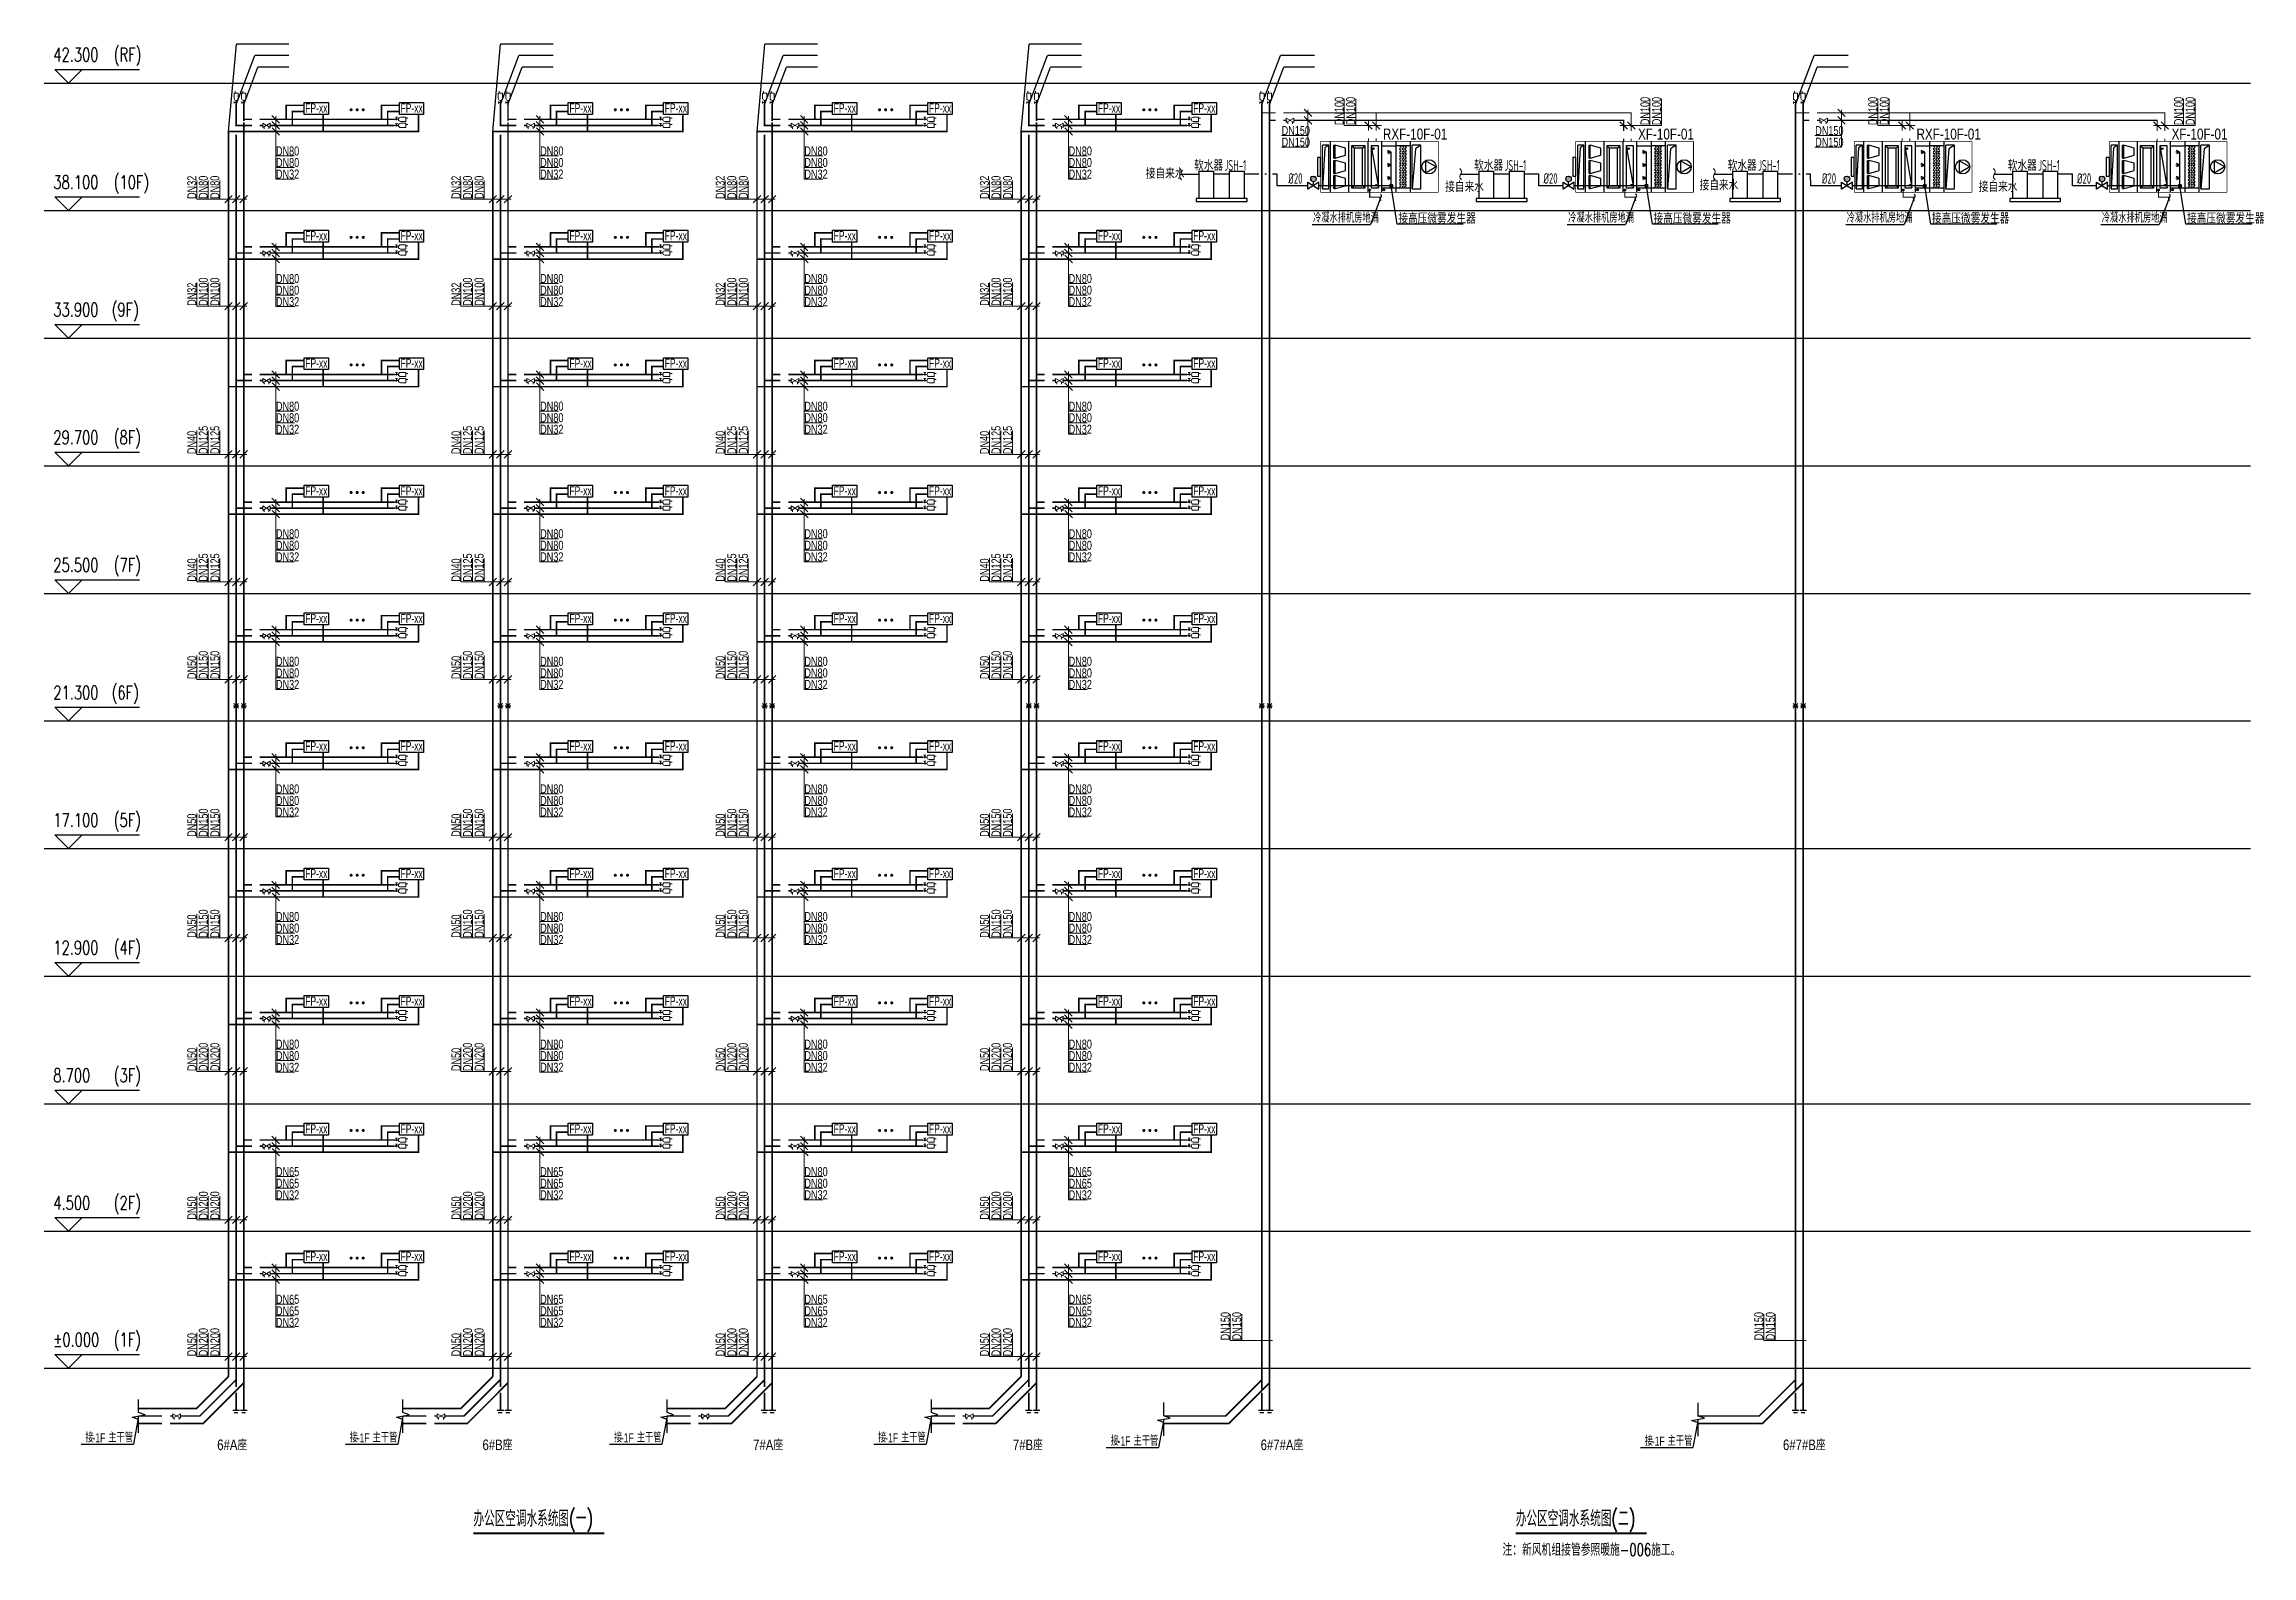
# Model space of a CAD drawing. Extents: x -777745 to 647905, y -207485 to 303235.
# Drawn here: x -358043 to -285354, y -2147 to 47615 of the extents above; entities that cross this region are included whole.
import ezdxf

# ---------------------------------------------------------------- set-up
doc = ezdxf.new("R2010")
doc.units = 0
doc.header["$LTSCALE"] = 1000
doc.linetypes.add('CENTER2', pattern=[1.125, 0.75, -0.125, 0.125, -0.125])
doc.linetypes.add('DASH', pattern=[0.35, 0.25, -0.1])
doc.layers.get('0').update_dxf_attribs({"linetype": 'CONTINUOUS'})
for name, color, linetype in [('ACS_COM', 7, 'CONTINUOUS'), ('ACS_KT_FM', 3, 'CONTINUOUS'), ('ACS_KT_FM_E', 3, 'CONTINUOUS'), ('ACS_空调机组', 2, 'CONTINUOUS'), ('DIM-空冷凝水', 3, 'CONTINUOUS'), ('DIM-空冷热供水', 3, 'CONTINUOUS'), ('DIM_ELEV', 3, 'CONTINUOUS'), ('DIM_SYMB', 3, 'CONTINUOUS'), ('DUCT-新风管设备', 7, 'CONTINUOUS'), ('EQ-风机盘管', 7, 'CONTINUOUS'), ('H-公共文字', 7, 'CONTINUOUS'), ('PIPE_DIM', 3, 'CONTINUOUS'), ('TEXT-风机盘管', 7, 'CONTINUOUS'), ('VALVE-空冷供水', 7, 'CONTINUOUS'), ('设备以及附件层', 7, 'CONTINUOUS')]:
    doc.layers.add(name, color=color, linetype=linetype)
for name, color, linetype, lineweight in [('ACS_KT_BJ', 4, 'CONTINUOUS', 30), ('H-CN-阀件', 7, 'CONTINUOUS', 25), ('H-DIM-空调', 7, 'CONTINUOUS', 20), ('H-KT-冷凝', 5, 'N_LINE', 35), ('H-KT-冷热供', 3, 'LRG_LINE', 35), ('H-KT-冷热回', 2, 'LRH_LINE', 35), ('H-KT-阀件', 7, 'CONTINUOUS', 20), ('H-辅助', 7, 'CONTINUOUS', 20)]:
    doc.layers.add(name, color=color, linetype=linetype, lineweight=lineweight)
doc.styles.add('_TCH_DIM', font='SIMPLEX', dxfattribs={"bigfont": 'GBCBIG'})
doc.styles.add('_THVAC_PIPEDN', font='ROS', dxfattribs={"width": 0.8, "height": 3.5, "bigfont": 'JD'})
doc.styles.add('GB-100', font='ROS', dxfattribs={"width": 0.8, "height": 300, "bigfont": 'JD'})
doc.styles.add('HZF', font='ROS', dxfattribs={"width": 0.75, "bigfont": 'JD'})
doc.styles.add('JD', font='ROMANS2.shx', dxfattribs={"width": 0.7, "bigfont": 'HZDF2.shx'})
doc.styles.add('KHZ', font='ROMANS', dxfattribs={"width": 0.7, "bigfont": 'HZTXT'})
doc.styles.get("Standard").update_dxf_attribs({"font": 'ros.shx', "width": 0.8, "bigfont": 'jd.shx'})
doc.styles.add('等高', font='ros1.shx', dxfattribs={"width": 0.7, "bigfont": 'jd.shx'})
doc.linetypes.add('LRG_LINE', pattern='A,1.5,-0.1,["LRG",KHZ,S=0.1,R=0,X=-0.1,Y=-0.05],-0.2', length=1.8)
doc.linetypes.add('LRH_LINE', pattern='A,1.5,-0.1,["LRH",KHZ,S=0.1,R=0,X=-0.1,Y=-0.05],-0.2', length=1.8)
doc.linetypes.add('N_LINE', pattern='A,1.5,-0.1,["N",KHZ,S=0.1,R=0,X=-0.1,Y=-0.05],-0.02', length=1.62)

msp = doc.modelspace()

# ---------------------------------------------------------------- texts
at = {"width": 0.8}
for s, p in [('RXF-10F-01', (-313964, 44475.8)), ('XF-10F-01', (-305564, 44475.8)), ('RXF-10F-01', (-296395.6, 44475.8)), ('XF-10F-01', (-287995.7, 44475.8))]:
    msp.add_text(s, height=360, dxfattribs=at).set_placement(p)
at = {"layer": 'DIM_ELEV', "color": 7, "style": '_TCH_DIM', "width": 0.705882}
for s, p in [('42.300', (-357739.8, 47048.2)), ('(RF)', (-355750.8, 47048.2)), ('38.100', (-357739.8, 42848.2)), ('(10F)', (-355750.8, 42848.2)), ('33.900', (-357739.8, 38648.2)), ('(9F)', (-355819.8, 38648.2)), ('29.700', (-357739.8, 34448.2)), ('(8F)', (-355750.8, 34448.2)), ('25.500', (-357739.8, 30248.2)), ('(7F)', (-355750.8, 30248.2)), ('21.300', (-357739.8, 26048.2)), ('(6F)', (-355819.8, 26048.2)), ('17.100', (-357739.8, 21848.2)), ('(5F)', (-355750.8, 21848.2)), ('(4F)', (-355750.8, 17648.2)), ('12.900', (-357739.8, 17648.2)), ('8.700', (-357739.8, 13448.2)), ('(3F)', (-355750.8, 13448.2)), ('4.500', (-357739.8, 9248.2)), ('(2F)', (-355750.8, 9248.2)), ('%%P0.000', (-357739.8, 4748.2)), ('(1F)', (-355750.8, 4748.2))]:
    msp.add_text(s, height=446.25, dxfattribs=at).set_placement(p)
at = {"layer": 'DIM_SYMB', "color": 7, "style": 'JD', "width": 0.7}
for s, height, p in [('办公区空调水系统图(一)', 525.738, (-343907.3, -1182.3)), ('办公区空调水系统图(二)', 525.738, (-309587.3, -1182.3)), ('注：新风机组接管参照暖施-006施工。', 400, (-310027.3, -2145))]:
    msp.add_text(s, height=height, dxfattribs=at).set_placement(p)
at = {"layer": 'H-DIM-空调', "color": 7, "style": '_THVAC_PIPEDN', "width": 0.752941}
for s, p in [('DN100', (-315255.6, 44946.5)), ('DN100', (-314875.6, 44946.5)), ('DN100', (-305186.5, 44946.5)), ('DN100', (-304806.5, 44946.5)), ('DN100', (-297687.3, 44946.5)), ('DN100', (-297307.3, 44946.5)), ('DN100', (-287618.2, 44946.5)), ('DN100', (-287238.2, 44946.5)), ('DN32', (-353034.1, 42519.3)), ('DN80', (-352654.1, 42519.3)), ('DN80', (-352274.1, 42519.3)), ('DN32', (-344334.1, 42519.3)), ('DN80', (-343954.1, 42519.3)), ('DN80', (-343574.1, 42519.3)), ('DN32', (-335634.1, 42519.3)), ('DN80', (-335254.1, 42519.3)), ('DN80', (-334874.1, 42519.3)), ('DN32', (-326934.1, 42519.3)), ('DN80', (-326554.1, 42519.3)), ('DN80', (-326174.1, 42519.3)), ('DN32', (-353034.1, 38999.3)), ('DN100', (-352654.1, 38999.3)), ('DN100', (-352274.1, 38999.3)), ('DN32', (-344334.1, 38999.3)), ('DN100', (-343954.1, 38999.3)), ('DN100', (-343574.1, 38999.3)), ('DN32', (-335634.1, 38999.3)), ('DN100', (-335254.1, 38999.3)), ('DN100', (-334874.1, 38999.3)), ('DN32', (-326934.1, 38999.3)), ('DN100', (-326554.1, 38999.3)), ('DN100', (-326174.1, 38999.3)), ('DN125', (-352654.1, 34119.3)), ('DN125', (-352274.1, 34119.3)), ('DN125', (-343954.1, 34119.3)), ('DN125', (-343574.1, 34119.3)), ('DN125', (-335254.1, 34119.3)), ('DN125', (-334874.1, 34119.3)), ('DN125', (-326554.1, 34119.3)), ('DN125', (-326174.1, 34119.3)), ('DN40', (-353034.1, 34119.3)), ('DN40', (-344334.1, 34119.3)), ('DN40', (-335634.1, 34119.3)), ('DN40', (-326934.1, 34119.3)), ('DN40', (-353034.1, 29919.3)), ('DN125', (-352654.1, 29919.3)), ('DN125', (-352274.1, 29919.3)), ('DN40', (-344334.1, 29919.3)), ('DN125', (-343954.1, 29919.3)), ('DN125', (-343574.1, 29919.3)), ('DN40', (-335634.1, 29919.3)), ('DN125', (-335254.1, 29919.3)), ('DN125', (-334874.1, 29919.3)), ('DN40', (-326934.1, 29919.3)), ('DN125', (-326554.1, 29919.3)), ('DN125', (-326174.1, 29919.3)), ('DN150', (-352654.1, 26712.2)), ('DN150', (-352274.1, 26712.2)), ('DN150', (-343954.1, 26712.2)), ('DN150', (-343574.1, 26712.2)), ('DN150', (-335254.1, 26712.2)), ('DN150', (-334874.1, 26712.2)), ('DN150', (-326554.1, 26712.2)), ('DN150', (-326174.1, 26712.2)), ('DN50', (-353034.1, 26712.2)), ('DN50', (-344334.1, 26712.2)), ('DN50', (-335634.1, 26712.2)), ('DN50', (-326934.1, 26712.2)), ('DN50', (-353034.1, 21519.3)), ('DN150', (-352654.1, 21519.3)), ('DN150', (-352274.1, 21519.3)), ('DN50', (-344334.1, 21519.3)), ('DN150', (-343954.1, 21519.3)), ('DN150', (-343574.1, 21519.3)), ('DN50', (-335634.1, 21519.3)), ('DN150', (-335254.1, 21519.3)), ('DN150', (-334874.1, 21519.3)), ('DN50', (-326934.1, 21519.3)), ('DN150', (-326554.1, 21519.3)), ('DN150', (-326174.1, 21519.3)), ('DN50', (-353034.1, 18198.5)), ('DN150', (-352654.1, 18198.5)), ('DN150', (-352274.1, 18198.5)), ('DN50', (-344334.1, 18198.5)), ('DN150', (-343954.1, 18198.5)), ('DN150', (-343574.1, 18198.5)), ('DN50', (-335634.1, 18198.5)), ('DN150', (-335254.1, 18198.5)), ('DN150', (-334874.1, 18198.5)), ('DN50', (-326934.1, 18198.5)), ('DN150', (-326554.1, 18198.5)), ('DN150', (-326174.1, 18198.5)), ('DN50', (-353034.1, 13808.5)), ('DN200', (-352654.1, 13808.5)), ('DN200', (-352274.1, 13808.5)), ('DN50', (-344334.1, 13808.5)), ('DN200', (-343954.1, 13808.5)), ('DN200', (-343574.1, 13808.5)), ('DN50', (-335634.1, 13808.5)), ('DN200', (-335254.1, 13808.5)), ('DN200', (-334874.1, 13808.5)), ('DN50', (-326934.1, 13808.5)), ('DN200', (-326554.1, 13808.5)), ('DN200', (-326174.1, 13808.5)), ('DN50', (-353034.1, 8919.3)), ('DN200', (-352654.1, 8919.3)), ('DN200', (-352274.1, 8919.3)), ('DN50', (-344334.1, 8919.3)), ('DN200', (-343954.1, 8919.3)), ('DN200', (-343574.1, 8919.3)), ('DN50', (-335634.1, 8919.3)), ('DN200', (-335254.1, 8919.3)), ('DN200', (-334874.1, 8919.3)), ('DN50', (-326934.1, 8919.3)), ('DN200', (-326554.1, 8919.3)), ('DN200', (-326174.1, 8919.3)), ('DN150', (-319008.3, 4946)), ('DN150', (-318628.3, 4946)), ('DN150', (-301440, 4946)), ('DN150', (-301060, 4946)), ('DN50', (-353034.1, 4419.3)), ('DN200', (-352654.1, 4419.3)), ('DN200', (-352274.1, 4419.3)), ('DN50', (-344334.1, 4419.3)), ('DN200', (-343954.1, 4419.3)), ('DN200', (-343574.1, 4419.3)), ('DN50', (-335634.1, 4419.3)), ('DN200', (-335254.1, 4419.3)), ('DN200', (-334874.1, 4419.3)), ('DN50', (-326934.1, 4419.3)), ('DN200', (-326554.1, 4419.3)), ('DN200', (-326174.1, 4419.3))]:
    msp.add_text(s, height=297.5, rotation=90, dxfattribs=at).set_placement(p)
for s, p in [('DN150', (-317297.8, 44622.3)), ('DN150', (-317297.8, 44242.3)), ('DN150', (-299729.5, 44622.3)), ('DN150', (-299729.5, 44242.3)), ('DN80', (-350411.1, 43949.8)), ('DN80', (-350411.1, 43569.8)), ('DN80', (-341711.1, 43949.8)), ('DN80', (-341711.1, 43569.8)), ('DN80', (-333011.1, 43949.8)), ('DN80', (-333011.1, 43569.8)), ('DN80', (-324311.1, 43949.8)), ('DN80', (-324311.1, 43569.8)), ('DN32', (-350411.1, 43189.8)), ('DN32', (-341711.1, 43189.8)), ('DN32', (-333011.1, 43189.8)), ('DN32', (-324311.1, 43189.8)), ('DN80', (-350411.1, 39749.8)), ('DN80', (-341711.1, 39749.8)), ('DN80', (-333011.1, 39749.8)), ('DN80', (-324311.1, 39749.8)), ('DN80', (-350411.1, 39369.8)), ('DN32', (-350411.1, 38989.8)), ('DN80', (-341711.1, 39369.8)), ('DN32', (-341711.1, 38989.8)), ('DN80', (-333011.1, 39369.8)), ('DN32', (-333011.1, 38989.8)), ('DN80', (-324311.1, 39369.8)), ('DN32', (-324311.1, 38989.8)), ('DN80', (-350411.1, 35549.8)), ('DN80', (-341711.1, 35549.8)), ('DN80', (-333011.1, 35549.8)), ('DN80', (-324311.1, 35549.8)), ('DN80', (-350411.1, 35169.8)), ('DN32', (-350411.1, 34789.8)), ('DN80', (-341711.1, 35169.8)), ('DN32', (-341711.1, 34789.8)), ('DN80', (-333011.1, 35169.8)), ('DN32', (-333011.1, 34789.8)), ('DN80', (-324311.1, 35169.8)), ('DN32', (-324311.1, 34789.8)), ('DN80', (-350411.1, 31349.8)), ('DN80', (-350411.1, 30969.8)), ('DN80', (-341711.1, 31349.8)), ('DN80', (-341711.1, 30969.8)), ('DN80', (-333011.1, 31349.8)), ('DN80', (-333011.1, 30969.8)), ('DN80', (-324311.1, 31349.8)), ('DN80', (-324311.1, 30969.8)), ('DN32', (-350411.1, 30589.8)), ('DN32', (-341711.1, 30589.8)), ('DN32', (-333011.1, 30589.8)), ('DN32', (-324311.1, 30589.8)), ('DN80', (-350411.1, 27149.8)), ('DN80', (-350411.1, 26769.8)), ('DN80', (-341711.1, 27149.8)), ('DN80', (-341711.1, 26769.8)), ('DN80', (-333011.1, 27149.8)), ('DN80', (-333011.1, 26769.8)), ('DN80', (-324311.1, 27149.8)), ('DN80', (-324311.1, 26769.8)), ('DN32', (-350411.1, 26389.8)), ('DN32', (-341711.1, 26389.8)), ('DN32', (-333011.1, 26389.8)), ('DN32', (-324311.1, 26389.8)), ('DN80', (-350411.1, 22949.8)), ('DN80', (-350411.1, 22569.8)), ('DN80', (-341711.1, 22949.8)), ('DN80', (-341711.1, 22569.8)), ('DN80', (-333011.1, 22949.8)), ('DN80', (-333011.1, 22569.8)), ('DN80', (-324311.1, 22949.8)), ('DN80', (-324311.1, 22569.8)), ('DN32', (-350411.1, 22189.8)), ('DN32', (-341711.1, 22189.8)), ('DN32', (-333011.1, 22189.8)), ('DN32', (-324311.1, 22189.8)), ('DN80', (-350411.1, 18749.8)), ('DN80', (-341711.1, 18749.8)), ('DN80', (-333011.1, 18749.8)), ('DN80', (-324311.1, 18749.8)), ('DN80', (-350411.1, 18369.8)), ('DN32', (-350411.1, 17989.8)), ('DN80', (-341711.1, 18369.8)), ('DN32', (-341711.1, 17989.8)), ('DN80', (-333011.1, 18369.8)), ('DN32', (-333011.1, 17989.8)), ('DN80', (-324311.1, 18369.8)), ('DN32', (-324311.1, 17989.8)), ('DN80', (-350411.1, 14549.8)), ('DN80', (-341711.1, 14549.8)), ('DN80', (-333011.1, 14549.8)), ('DN80', (-324311.1, 14549.8)), ('DN80', (-350411.1, 14169.8)), ('DN32', (-350411.1, 13789.8)), ('DN80', (-341711.1, 14169.8)), ('DN32', (-341711.1, 13789.8)), ('DN80', (-333011.1, 14169.8)), ('DN32', (-333011.1, 13789.8)), ('DN80', (-324311.1, 14169.8)), ('DN32', (-324311.1, 13789.8)), ('DN65', (-350411.1, 10349.8)), ('DN65', (-350411.1, 9969.8)), ('DN65', (-341711.1, 10349.8)), ('DN65', (-341711.1, 9969.8)), ('DN80', (-333011.1, 10349.8)), ('DN80', (-333011.1, 9969.8)), ('DN65', (-324311.1, 10349.8)), ('DN65', (-324311.1, 9969.8)), ('DN32', (-350411.1, 9589.8)), ('DN32', (-341711.1, 9589.8)), ('DN32', (-333011.1, 9589.8)), ('DN32', (-324311.1, 9589.8)), ('DN65', (-350411.1, 6149.8)), ('DN65', (-350411.1, 5769.8)), ('DN65', (-341711.1, 6149.8)), ('DN65', (-341711.1, 5769.8)), ('DN65', (-333011.1, 6149.8)), ('DN65', (-333011.1, 5769.8)), ('DN65', (-324311.1, 6149.8)), ('DN65', (-324311.1, 5769.8)), ('DN32', (-350411.1, 5389.8)), ('DN32', (-341711.1, 5389.8)), ('DN32', (-333011.1, 5389.8)), ('DN32', (-324311.1, 5389.8))]:
    msp.add_text(s, height=297.5, dxfattribs=at).set_placement(p)
at = {"layer": 'H-公共文字', "style": 'HZF', "width": 0.7}
for s, height, p in [('接', 297.7, (-356683.1, 1588.3)), ('-1F', 300, (-356450.3, 1588.3)), ('主干管', 297.67, (-355928.9, 1588.3)), ('接', 297.7, (-347983.1, 1588.3)), ('-1F', 300, (-347750.3, 1588.3)), ('主干管', 297.67, (-347228.9, 1588.3)), ('接', 297.7, (-339283.1, 1588.3)), ('-1F', 300, (-339050.3, 1588.3)), ('主干管', 297.67, (-338528.9, 1588.3)), ('接', 297.7, (-330583.1, 1588.3)), ('-1F', 300, (-330350.3, 1588.3)), ('主干管', 297.67, (-329828.9, 1588.3)), ('接', 297.7, (-322928.6, 1483.6)), ('-1F', 300, (-322695.8, 1483.6)), ('主干管', 297.67, (-322174.3, 1483.6)), ('接', 297.7, (-305341, 1476.8)), ('-1F', 300, (-305108.2, 1476.8)), ('主干管', 297.67, (-304586.8, 1476.8))]:
    msp.add_text(s, height=height, dxfattribs=at).set_placement(p)
at = {"layer": 'H-辅助', "style": 'GB-100', "width": 0.8}
for s, p in [('6#A座', (-352345.3, 1331.9)), ('6#B座', (-343610.7, 1331.9)), ('7#A座', (-334700, 1331.9)), ('7#B座', (-326146.8, 1331.9)), ('6#7#A座', (-317989.2, 1331.9)), ('6#7#B座', (-300791, 1331.9))]:
    msp.add_text(s, height=350, dxfattribs=at).set_placement(p)
at = {"layer": 'TEXT-风机盘管', "width": 0.7}
for s, height, style, p in [('FP-xx', 300, 'HZF', (-349448, 45361.9)), ('FP-xx', 300, 'HZF', (-346310.1, 45361.9)), ('FP-xx', 300, 'HZF', (-340748, 45361.9)), ('FP-xx', 300, 'HZF', (-337610.1, 45361.9)), ('FP-xx', 300, 'HZF', (-332048, 45361.9)), ('FP-xx', 300, 'HZF', (-328910.1, 45361.9)), ('FP-xx', 300, 'HZF', (-323348, 45361.9)), ('FP-xx', 300, 'HZF', (-320210.1, 45361.9)), ('软水器', 350, '等高', (-320181, 43451.6)), ('JSH-1', 350, '等高', (-319181.5, 43451.6)), ('软水器', 350, '等高', (-310960.8, 43451.6)), ('JSH-1', 350, '等高', (-309961.3, 43451.6)), ('软水器', 350, '等高', (-302612.6, 43451.6)), ('JSH-1', 350, '等高', (-301613.2, 43451.6)), ('软水器', 350, '等高', (-293392.5, 43451.6)), ('JSH-1', 350, '等高', (-292393, 43451.6)), ('接自来水', 350, '等高', (-321769.8, 43183.1)), ('%%C20', 350, '等高', (-317076.9, 43018.6)), ('接自来水', 350, '等高', (-311913.1, 42746)), ('%%C20', 350, '等高', (-308677, 43018.6)), ('接自来水', 350, '等高', (-303536.5, 42800.5)), ('%%C20', 350, '等高', (-299508.6, 43018.6)), ('接自来水', 350, '等高', (-294344.7, 42746)), ('%%C20', 350, '等高', (-291108.6, 43018.6)), ('FP-xx', 300, 'HZF', (-349448, 41161.9)), ('FP-xx', 300, 'HZF', (-346310.1, 41161.9)), ('FP-xx', 300, 'HZF', (-340748, 41161.9)), ('FP-xx', 300, 'HZF', (-337610.1, 41161.9)), ('FP-xx', 300, 'HZF', (-332048, 41161.9)), ('FP-xx', 300, 'HZF', (-328910.1, 41161.9)), ('FP-xx', 300, 'HZF', (-323348, 41161.9)), ('FP-xx', 300, 'HZF', (-320210.1, 41161.9)), ('冷凝水排机房地漏', 297.67, 'HZF', (-316263.3, 41742.2)), ('接高压微雾发生器', 350, '等高', (-313454.6, 41706.1)), ('冷凝水排机房地漏', 297.67, 'HZF', (-307863.4, 41742.2)), ('接高压微雾发生器', 350, '等高', (-305054.6, 41706.1)), ('冷凝水排机房地漏', 297.67, 'HZF', (-298695, 41742.2)), ('接高压微雾发生器', 350, '等高', (-295886.2, 41706.1)), ('冷凝水排机房地漏', 297.67, 'HZF', (-290295, 41742.2)), ('接高压微雾发生器', 350, '等高', (-287486.3, 41706.1)), ('FP-xx', 300, 'HZF', (-349448, 36961.9)), ('FP-xx', 300, 'HZF', (-346310.1, 36961.9)), ('FP-xx', 300, 'HZF', (-340748, 36961.9)), ('FP-xx', 300, 'HZF', (-337610.1, 36961.9)), ('FP-xx', 300, 'HZF', (-332048, 36961.9)), ('FP-xx', 300, 'HZF', (-328910.1, 36961.9)), ('FP-xx', 300, 'HZF', (-323348, 36961.9)), ('FP-xx', 300, 'HZF', (-320210.1, 36961.9)), ('FP-xx', 300, 'HZF', (-349448, 32761.9)), ('FP-xx', 300, 'HZF', (-346310.1, 32761.9)), ('FP-xx', 300, 'HZF', (-340748, 32761.9)), ('FP-xx', 300, 'HZF', (-337610.1, 32761.9)), ('FP-xx', 300, 'HZF', (-332048, 32761.9)), ('FP-xx', 300, 'HZF', (-328910.1, 32761.9)), ('FP-xx', 300, 'HZF', (-323348, 32761.9)), ('FP-xx', 300, 'HZF', (-320210.1, 32761.9)), ('FP-xx', 300, 'HZF', (-349448, 28561.9)), ('FP-xx', 300, 'HZF', (-346310.1, 28561.9)), ('FP-xx', 300, 'HZF', (-340748, 28561.9)), ('FP-xx', 300, 'HZF', (-337610.1, 28561.9)), ('FP-xx', 300, 'HZF', (-332048, 28561.9)), ('FP-xx', 300, 'HZF', (-328910.1, 28561.9)), ('FP-xx', 300, 'HZF', (-323348, 28561.9)), ('FP-xx', 300, 'HZF', (-320210.1, 28561.9)), ('FP-xx', 300, 'HZF', (-349448, 24361.9)), ('FP-xx', 300, 'HZF', (-346310.1, 24361.9)), ('FP-xx', 300, 'HZF', (-340748, 24361.9)), ('FP-xx', 300, 'HZF', (-337610.1, 24361.9)), ('FP-xx', 300, 'HZF', (-332048, 24361.9)), ('FP-xx', 300, 'HZF', (-328910.1, 24361.9)), ('FP-xx', 300, 'HZF', (-323348, 24361.9)), ('FP-xx', 300, 'HZF', (-320210.1, 24361.9)), ('FP-xx', 300, 'HZF', (-349448, 20161.9)), ('FP-xx', 300, 'HZF', (-346310.1, 20161.9)), ('FP-xx', 300, 'HZF', (-340748, 20161.9)), ('FP-xx', 300, 'HZF', (-337610.1, 20161.9)), ('FP-xx', 300, 'HZF', (-332048, 20161.9)), ('FP-xx', 300, 'HZF', (-328910.1, 20161.9)), ('FP-xx', 300, 'HZF', (-323348, 20161.9)), ('FP-xx', 300, 'HZF', (-320210.1, 20161.9)), ('FP-xx', 300, 'HZF', (-349448, 15961.9)), ('FP-xx', 300, 'HZF', (-346310.1, 15961.9)), ('FP-xx', 300, 'HZF', (-340748, 15961.9)), ('FP-xx', 300, 'HZF', (-337610.1, 15961.9)), ('FP-xx', 300, 'HZF', (-332048, 15961.9)), ('FP-xx', 300, 'HZF', (-328910.1, 15961.9)), ('FP-xx', 300, 'HZF', (-323348, 15961.9)), ('FP-xx', 300, 'HZF', (-320210.1, 15961.9)), ('FP-xx', 300, 'HZF', (-349448, 11761.9)), ('FP-xx', 300, 'HZF', (-346310.1, 11761.9)), ('FP-xx', 300, 'HZF', (-340748, 11761.9)), ('FP-xx', 300, 'HZF', (-337610.1, 11761.9)), ('FP-xx', 300, 'HZF', (-332048, 11761.9)), ('FP-xx', 300, 'HZF', (-328910.1, 11761.9)), ('FP-xx', 300, 'HZF', (-323348, 11761.9)), ('FP-xx', 300, 'HZF', (-320210.1, 11761.9)), ('FP-xx', 300, 'HZF', (-349448, 7561.9)), ('FP-xx', 300, 'HZF', (-346310.1, 7561.9)), ('FP-xx', 300, 'HZF', (-340748, 7561.9)), ('FP-xx', 300, 'HZF', (-337610.1, 7561.9)), ('FP-xx', 300, 'HZF', (-332048, 7561.9)), ('FP-xx', 300, 'HZF', (-328910.1, 7561.9)), ('FP-xx', 300, 'HZF', (-323348, 7561.9)), ('FP-xx', 300, 'HZF', (-320210.1, 7561.9))]:
    msp.add_text(s, height=height, dxfattribs=dict(at, style=style)).set_placement(p)

# ---------------------------------------------------------------- blocks, each defined once
blk = doc.blocks.new('$VALVE$00000964')
h = blk.add_hatch(color=256)
h.paths.add_polyline_path([(15, 46, 0.414214), (0, 61), (0, 31, 0.414214)])
h.paths.add_polyline_path([(0, 61, 0.414214), (-15, 46, 0.414214), (0, 31)])
for p, q in [((-46, 138), (-46, 251)), ((-46, 251), (46, 251)), ((0, 92), (0, 0)), ((15, 46), (44, 46)), ((23, 251), (23, 297)), ((44, 68), (44, 24)), ((46, 251), (46, 138))]:
    blk.add_line(p, q)
blk.add_circle((0, 46), 14.7)
blk.add_arc((0, 138), 46.1, 180, 0)
blk.add_point((0, 0))
blk = doc.blocks.new('jrg')
for centre, radius, start, end in [((-1.87, 0), 0.375, 0, 180), ((-1.12, 0), 0.375, 180, 0), ((-0.37, 0), 0.375, 0, 180), ((0.39, 0.02), 0.393, 182.68224, 357.31776), ((1.16, 0), 0.375, 0, 180), ((1.92, 0.01), 0.38, 180.89646, 359.10354)]:
    blk.add_arc(centre, radius, start, end)
blk = doc.blocks.new('A$C2F4F20CB')
at = {"layer": 'ACS_KT_FM', "color": 8}
for centre, start in [((2857, 2067), 210.4562), ((2944, 2066), 207.88449), ((3024, 2066), 207.88449)]:
    blk.add_arc(centre, 28.1, start, 270, dxfattribs=at)
at = {"layer": 'ACS_空调机组', "color": 2}
for p, q in [((542, 2203), (542, 525)), ((1162, 525), (1162, 2203)), ((1782, 2203), (1782, 525)), ((1782, 2203), (1782, 525)), ((2247, 525), (2247, 2203)), ((2712, 2203), (2712, 525)), ((3177, 2203), (3177, 525)), ((232, 1669), (132, 1669)), ((132, 1669), (132, 1058)), ((232, 1058), (232, 1669)), ((132, 1058), (232, 1058))]:
    blk.add_line(p, q, dxfattribs=at)
at = {"layer": 'ACS_空调机组', "color": 8}
for p, q in [((297, 645), (297, 2083)), ((499, 2083), (297, 2083)), ((372, 1991), (297, 645)), ((499, 2083), (372, 1991)), ((499, 645), (499, 2083)), ((669, 2078), (709, 2078)), ((669, 1651), (669, 2078)), ((669, 1651), (709, 1651)), ((669, 1150), (669, 1577)), ((669, 1577), (709, 1577)), ((1052, 1983), (709, 2078)), ((709, 1651), (709, 2078)), ((709, 1651), (1052, 1746)), ((709, 1150), (709, 1577)), ((1052, 1482), (709, 1577)), ((1052, 1746), (1052, 1983)), ((1052, 1245), (1052, 1482)), ((1334, 1982), (1250, 2053)), ((1694, 2053), (1250, 2053)), ((1250, 2053), (1250, 674)), ((1610, 1982), (1334, 1982)), ((1334, 1982), (1334, 745)), ((1610, 1982), (1694, 2053)), ((1610, 745), (1610, 1982)), ((1694, 674), (1694, 2053)), ((1896, 2053), (2133, 674)), ((1896, 2053), (1896, 674)), ((2133, 2053), (1896, 2053)), ((2133, 674), (2133, 2053)), ((2247, 2053), (2712, 2053)), ((2556, 1844), (2421, 1844)), ((2556, 1844), (2439, 1901)), ((2556, 1844), (2439, 1788)), ((2556, 1418), (2439, 1475)), ((2556, 772), (2556, 1844)), ((3177, 2053), (2712, 2053)), ((3248, 645), (3248, 2083)), ((3535, 2083), (3248, 2083)), ((3352, 1960), (3248, 645)), ((3535, 2083), (3352, 1960)), ((3535, 645), (3535, 2083)), ((4034, 1364), (3684, 1566)), ((3684, 1566), (3684, 1161)), ((669, 1150), (709, 1150)), ((669, 1076), (709, 1076)), ((669, 649), (669, 1076)), ((709, 1150), (1052, 1245)), ((1052, 981), (709, 1076)), ((709, 649), (709, 1076)), ((709, 649), (1052, 744)), ((1052, 744), (1052, 981)), ((1250, 674), (1334, 745)), ((1334, 745), (1610, 745)), ((1694, 674), (1610, 745)), ((2556, 1418), (2421, 1418)), ((2556, 992), (2421, 992)), ((2556, 1418), (2439, 1362)), ((2556, 992), (2439, 1049)), ((2556, 992), (2439, 936)), ((4034, 1364), (3684, 1161)), ((297, 645), (499, 645)), ((669, 649), (709, 649)), ((1250, 674), (1694, 674)), ((1896, 674), (2133, 674)), ((2247, 674), (2712, 674)), ((2712, 674), (3177, 674)), ((3248, 645), (3535, 645))]:
    blk.add_line(p, q, dxfattribs=at)
at = {"layer": 'ACS_空调机组', "color": 2, "const_width": 25}
for points in [[(4107, 2203), (232, 2203)], [(232, 2203), (232, 525)], [(4107, 525), (4107, 2203)], [(232, 525), (4107, 525)]]:
    blk.add_lwpolyline(points, dxfattribs=at)
at = {"layer": 'ACS_空调机组', "color": 8}
for centre, radius in [((1968, 1964), 28.4), ((3801, 1364), 234), ((2067, 759), 28.4), ((2556, 744), 28.4), ((1847, 605), 28.4), ((2312, 605), 28.4)]:
    blk.add_circle(centre, radius, dxfattribs=at)
at = {"layer": 'ACS_KT_FM', "color": 8, "xscale": 75, "yscale": 75, "zscale": 75, "rotation": 90}
for p in [(2857, 1867), (2857, 1526), (2944, 1866), (2944, 1525), (3024, 1866), (3024, 1525), (2857, 1185), (2857, 844), (2944, 1184), (2944, 843), (3024, 1184), (3024, 843)]:
    blk.add_blockref('jrg', p, dxfattribs=at)
blk = doc.blocks.new('dcf1')
for p, q in [((-1.5, -0.94), (-1.5, 0.94)), ((-1.5, 0.94), (1.5, -0.94)), ((1.5, 0.94), (-1.5, -0.94)), ((0, 0), (0, 1.13)), ((1.5, -0.94), (1.5, 0.94))]:
    blk.add_line(p, q)
blk.add_circle((0, 1.88), 0.75)
at = {"width": 0.8}
blk.add_text('M', height=1.13, rotation=90, dxfattribs=at).set_placement((0.5, 1.52))
blk = doc.blocks.new('$VALVE$00000929')
blk.add_lwpolyline([(-125, -72), (125, 72), (125, -72), (-125, 72)], close=True)
for points in [[(-80, -46), (-80, -116)], [(80, -46), (80, -116)]]:
    blk.add_lwpolyline(points)
for p in [(-125, 0), (125, 0)]:
    blk.add_point(p)
blk = doc.blocks.new('$ThvacSys$00000040')
at = {"elevation": 0}
blk.add_lwpolyline([(7, -101, -0.575183), (0, 0, 0.604745), (-11, 101, 16.924828)], format="xyb", dxfattribs=at)
blk = doc.blocks.new('$VALVE$00000780')
at = {"layer": '设备以及附件层'}
for points in [[(-37, -37), (37, 37)], [(37, -37), (-37, 37)], [(0, 45), (0, -45)]]:
    blk.add_lwpolyline(points, dxfattribs=at)

# ---------------------------------------------------------------- hatches: boundary and pattern name
at = {"layer": 'H-KT-冷凝', "linetype": 'CENTER2'}
for points in [[(-345716.8, 44740.6), (-345690.6, 44740.6), (-345690.6, 44714.4)], [(-345716.8, 44740.6), (-345716.8, 44714.4), (-345690.6, 44714.4)], [(-337016.8, 44740.6), (-336990.6, 44740.6), (-336990.6, 44714.4)], [(-337016.8, 44740.6), (-337016.8, 44714.4), (-336990.6, 44714.4)], [(-328316.8, 44740.6), (-328290.6, 44740.6), (-328290.6, 44714.4)], [(-328316.8, 44740.6), (-328316.8, 44714.4), (-328290.6, 44714.4)], [(-319616.8, 44740.6), (-319590.6, 44740.6), (-319590.6, 44714.4)], [(-319616.8, 44740.6), (-319616.8, 44714.4), (-319590.6, 44714.4)], [(-314398.7, 42573.9), (-314416.2, 42573.9), (-314416.2, 42556.4)], [(-314398.7, 42573.9), (-314398.7, 42556.4), (-314416.2, 42556.4)], [(-305998.8, 42573.9), (-306016.3, 42573.9), (-306016.3, 42556.4)], [(-305998.8, 42573.9), (-305998.8, 42556.4), (-306016.3, 42556.4)], [(-296830.4, 42573.9), (-296847.9, 42573.9), (-296847.9, 42556.4)], [(-296830.4, 42573.9), (-296830.4, 42556.4), (-296847.9, 42556.4)], [(-288430.4, 42573.9), (-288447.9, 42573.9), (-288447.9, 42556.4)], [(-288430.4, 42573.9), (-288430.4, 42556.4), (-288447.9, 42556.4)], [(-345716.8, 40540.6), (-345690.6, 40540.6), (-345690.6, 40514.4)], [(-345716.8, 40540.6), (-345716.8, 40514.4), (-345690.6, 40514.4)], [(-337016.8, 40540.6), (-336990.6, 40540.6), (-336990.6, 40514.4)], [(-337016.8, 40540.6), (-337016.8, 40514.4), (-336990.6, 40514.4)], [(-328316.8, 40540.6), (-328290.6, 40540.6), (-328290.6, 40514.4)], [(-328316.8, 40540.6), (-328316.8, 40514.4), (-328290.6, 40514.4)], [(-319616.8, 40540.6), (-319590.6, 40540.6), (-319590.6, 40514.4)], [(-319616.8, 40540.6), (-319616.8, 40514.4), (-319590.6, 40514.4)], [(-345716.8, 36340.6), (-345690.6, 36340.6), (-345690.6, 36314.4)], [(-345716.8, 36340.6), (-345716.8, 36314.4), (-345690.6, 36314.4)], [(-337016.8, 36340.6), (-336990.6, 36340.6), (-336990.6, 36314.4)], [(-337016.8, 36340.6), (-337016.8, 36314.4), (-336990.6, 36314.4)], [(-328316.8, 36340.6), (-328290.6, 36340.6), (-328290.6, 36314.4)], [(-328316.8, 36340.6), (-328316.8, 36314.4), (-328290.6, 36314.4)], [(-319616.8, 36340.6), (-319590.6, 36340.6), (-319590.6, 36314.4)], [(-319616.8, 36340.6), (-319616.8, 36314.4), (-319590.6, 36314.4)], [(-345716.8, 32140.6), (-345690.6, 32140.6), (-345690.6, 32114.4)], [(-345716.8, 32140.6), (-345716.8, 32114.4), (-345690.6, 32114.4)], [(-337016.8, 32140.6), (-336990.6, 32140.6), (-336990.6, 32114.4)], [(-337016.8, 32140.6), (-337016.8, 32114.4), (-336990.6, 32114.4)], [(-328316.8, 32140.6), (-328290.6, 32140.6), (-328290.6, 32114.4)], [(-328316.8, 32140.6), (-328316.8, 32114.4), (-328290.6, 32114.4)], [(-319616.8, 32140.6), (-319590.6, 32140.6), (-319590.6, 32114.4)], [(-319616.8, 32140.6), (-319616.8, 32114.4), (-319590.6, 32114.4)], [(-345716.8, 27940.6), (-345690.6, 27940.6), (-345690.6, 27914.4)], [(-345716.8, 27940.6), (-345716.8, 27914.4), (-345690.6, 27914.4)], [(-337016.8, 27940.6), (-336990.6, 27940.6), (-336990.6, 27914.4)], [(-337016.8, 27940.6), (-337016.8, 27914.4), (-336990.6, 27914.4)], [(-328316.8, 27940.6), (-328290.6, 27940.6), (-328290.6, 27914.4)], [(-328316.8, 27940.6), (-328316.8, 27914.4), (-328290.6, 27914.4)], [(-319616.8, 27940.6), (-319590.6, 27940.6), (-319590.6, 27914.4)], [(-319616.8, 27940.6), (-319616.8, 27914.4), (-319590.6, 27914.4)], [(-345716.8, 23740.6), (-345690.6, 23740.6), (-345690.6, 23714.4)], [(-345716.8, 23740.6), (-345716.8, 23714.4), (-345690.6, 23714.4)], [(-337016.8, 23740.6), (-336990.6, 23740.6), (-336990.6, 23714.4)], [(-337016.8, 23740.6), (-337016.8, 23714.4), (-336990.6, 23714.4)], [(-328316.8, 23740.6), (-328290.6, 23740.6), (-328290.6, 23714.4)], [(-328316.8, 23740.6), (-328316.8, 23714.4), (-328290.6, 23714.4)], [(-319616.8, 23740.6), (-319590.6, 23740.6), (-319590.6, 23714.4)], [(-319616.8, 23740.6), (-319616.8, 23714.4), (-319590.6, 23714.4)], [(-345716.8, 19540.6), (-345690.6, 19540.6), (-345690.6, 19514.4)], [(-345716.8, 19540.6), (-345716.8, 19514.4), (-345690.6, 19514.4)], [(-337016.8, 19540.6), (-336990.6, 19540.6), (-336990.6, 19514.4)], [(-337016.8, 19540.6), (-337016.8, 19514.4), (-336990.6, 19514.4)], [(-328316.8, 19540.6), (-328290.6, 19540.6), (-328290.6, 19514.4)], [(-328316.8, 19540.6), (-328316.8, 19514.4), (-328290.6, 19514.4)], [(-319616.8, 19540.6), (-319590.6, 19540.6), (-319590.6, 19514.4)], [(-319616.8, 19540.6), (-319616.8, 19514.4), (-319590.6, 19514.4)], [(-345716.8, 15340.6), (-345690.6, 15340.6), (-345690.6, 15314.4)], [(-345716.8, 15340.6), (-345716.8, 15314.4), (-345690.6, 15314.4)], [(-337016.8, 15340.6), (-336990.6, 15340.6), (-336990.6, 15314.4)], [(-337016.8, 15340.6), (-337016.8, 15314.4), (-336990.6, 15314.4)], [(-328316.8, 15340.6), (-328290.6, 15340.6), (-328290.6, 15314.4)], [(-328316.8, 15340.6), (-328316.8, 15314.4), (-328290.6, 15314.4)], [(-319616.8, 15340.6), (-319590.6, 15340.6), (-319590.6, 15314.4)], [(-319616.8, 15340.6), (-319616.8, 15314.4), (-319590.6, 15314.4)], [(-345716.8, 11140.6), (-345690.6, 11140.6), (-345690.6, 11114.4)], [(-345716.8, 11140.6), (-345716.8, 11114.4), (-345690.6, 11114.4)], [(-337016.8, 11140.6), (-336990.6, 11140.6), (-336990.6, 11114.4)], [(-337016.8, 11140.6), (-337016.8, 11114.4), (-336990.6, 11114.4)], [(-328316.8, 11140.6), (-328290.6, 11140.6), (-328290.6, 11114.4)], [(-328316.8, 11140.6), (-328316.8, 11114.4), (-328290.6, 11114.4)], [(-319616.8, 11140.6), (-319590.6, 11140.6), (-319590.6, 11114.4)], [(-319616.8, 11140.6), (-319616.8, 11114.4), (-319590.6, 11114.4)], [(-345716.8, 6940.6), (-345690.6, 6940.6), (-345690.6, 6914.4)], [(-345716.8, 6940.6), (-345716.8, 6914.4), (-345690.6, 6914.4)], [(-337016.8, 6940.6), (-336990.6, 6940.6), (-336990.6, 6914.4)], [(-337016.8, 6940.6), (-337016.8, 6914.4), (-336990.6, 6914.4)], [(-328316.8, 6940.6), (-328290.6, 6940.6), (-328290.6, 6914.4)], [(-328316.8, 6940.6), (-328316.8, 6914.4), (-328290.6, 6914.4)], [(-319616.8, 6940.6), (-319590.6, 6940.6), (-319590.6, 6914.4)], [(-319616.8, 6940.6), (-319616.8, 6914.4), (-319590.6, 6914.4)]]:
    msp.add_hatch(color=256, dxfattribs=at).paths.add_polyline_path(points)
at = {"layer": 'H-KT-冷热供', "linetype": 'Continuous'}
for points in [[(-351471.2, 45140.6), (-351471.2, 45114.4), (-351497.5, 45114.4)], [(-351471.2, 45140.6), (-351497.5, 45140.6), (-351497.5, 45114.4)], [(-350071.2, 45601.8), (-350097.4, 45601.8), (-350097.4, 45628)], [(-350071.2, 45601.8), (-350071.2, 45628), (-350097.4, 45628)], [(-346933.3, 45601.8), (-346959.6, 45601.8), (-346959.6, 45628)], [(-346933.3, 45601.8), (-346933.3, 45628), (-346959.6, 45628)], [(-342771.2, 45140.6), (-342771.2, 45114.4), (-342797.5, 45114.4)], [(-342771.2, 45140.6), (-342797.5, 45140.6), (-342797.5, 45114.4)], [(-341371.2, 45601.8), (-341397.4, 45601.8), (-341397.4, 45628)], [(-341371.2, 45601.8), (-341371.2, 45628), (-341397.4, 45628)], [(-338233.3, 45601.8), (-338259.6, 45601.8), (-338259.6, 45628)], [(-338233.3, 45601.8), (-338233.3, 45628), (-338259.6, 45628)], [(-334071.2, 45140.6), (-334071.2, 45114.4), (-334097.5, 45114.4)], [(-334071.2, 45140.6), (-334097.5, 45140.6), (-334097.5, 45114.4)], [(-332671.2, 45601.8), (-332697.4, 45601.8), (-332697.4, 45628)], [(-332671.2, 45601.8), (-332671.2, 45628), (-332697.4, 45628)], [(-329533.3, 45601.8), (-329559.6, 45601.8), (-329559.6, 45628)], [(-329533.3, 45601.8), (-329533.3, 45628), (-329559.6, 45628)], [(-325371.2, 45140.6), (-325371.2, 45114.4), (-325397.5, 45114.4)], [(-325371.2, 45140.6), (-325397.5, 45140.6), (-325397.5, 45114.4)], [(-323971.2, 45601.8), (-323997.4, 45601.8), (-323997.4, 45628)], [(-323971.2, 45601.8), (-323971.2, 45628), (-323997.4, 45628)], [(-320833.3, 45601.8), (-320859.6, 45601.8), (-320859.6, 45628)], [(-320833.3, 45601.8), (-320833.3, 45628), (-320859.6, 45628)], [(-314186, 45356.6), (-314168.5, 45356.6), (-314168.5, 45374.1)], [(-314186, 45356.6), (-314186, 45374.1), (-314168.5, 45374.1)], [(-305786, 45356.6), (-305768.5, 45356.6), (-305768.5, 45374.1)], [(-305786, 45356.6), (-305786, 45374.1), (-305768.5, 45374.1)], [(-296617.6, 45356.6), (-296600.1, 45356.6), (-296600.1, 45374.1)], [(-296617.6, 45356.6), (-296617.6, 45374.1), (-296600.1, 45374.1)], [(-288217.7, 45356.6), (-288200.2, 45356.6), (-288200.2, 45374.1)], [(-288217.7, 45356.6), (-288217.7, 45374.1), (-288200.2, 45374.1)], [(-350071.2, 41401.8), (-350097.4, 41401.8), (-350097.4, 41428)], [(-350071.2, 41401.8), (-350071.2, 41428), (-350097.4, 41428)], [(-346933.3, 41401.8), (-346959.6, 41401.8), (-346959.6, 41428)], [(-346933.3, 41401.8), (-346933.3, 41428), (-346959.6, 41428)], [(-341371.2, 41401.8), (-341397.4, 41401.8), (-341397.4, 41428)], [(-341371.2, 41401.8), (-341371.2, 41428), (-341397.4, 41428)], [(-338233.3, 41401.8), (-338259.6, 41401.8), (-338259.6, 41428)], [(-338233.3, 41401.8), (-338233.3, 41428), (-338259.6, 41428)], [(-332671.2, 41401.8), (-332697.4, 41401.8), (-332697.4, 41428)], [(-332671.2, 41401.8), (-332671.2, 41428), (-332697.4, 41428)], [(-329533.3, 41401.8), (-329559.6, 41401.8), (-329559.6, 41428)], [(-329533.3, 41401.8), (-329533.3, 41428), (-329559.6, 41428)], [(-323971.2, 41401.8), (-323997.4, 41401.8), (-323997.4, 41428)], [(-323971.2, 41401.8), (-323971.2, 41428), (-323997.4, 41428)], [(-320833.3, 41401.8), (-320859.6, 41401.8), (-320859.6, 41428)], [(-320833.3, 41401.8), (-320833.3, 41428), (-320859.6, 41428)], [(-350071.2, 37201.8), (-350097.4, 37201.8), (-350097.4, 37228)], [(-350071.2, 37201.8), (-350071.2, 37228), (-350097.4, 37228)], [(-346933.3, 37201.8), (-346959.6, 37201.8), (-346959.6, 37228)], [(-346933.3, 37201.8), (-346933.3, 37228), (-346959.6, 37228)], [(-341371.2, 37201.8), (-341397.4, 37201.8), (-341397.4, 37228)], [(-341371.2, 37201.8), (-341371.2, 37228), (-341397.4, 37228)], [(-338233.3, 37201.8), (-338259.6, 37201.8), (-338259.6, 37228)], [(-338233.3, 37201.8), (-338233.3, 37228), (-338259.6, 37228)], [(-332671.2, 37201.8), (-332697.4, 37201.8), (-332697.4, 37228)], [(-332671.2, 37201.8), (-332671.2, 37228), (-332697.4, 37228)], [(-329533.3, 37201.8), (-329559.6, 37201.8), (-329559.6, 37228)], [(-329533.3, 37201.8), (-329533.3, 37228), (-329559.6, 37228)], [(-323971.2, 37201.8), (-323997.4, 37201.8), (-323997.4, 37228)], [(-323971.2, 37201.8), (-323971.2, 37228), (-323997.4, 37228)], [(-320833.3, 37201.8), (-320859.6, 37201.8), (-320859.6, 37228)], [(-320833.3, 37201.8), (-320833.3, 37228), (-320859.6, 37228)], [(-350071.2, 33001.8), (-350097.4, 33001.8), (-350097.4, 33028)], [(-350071.2, 33001.8), (-350071.2, 33028), (-350097.4, 33028)], [(-346933.3, 33001.8), (-346959.6, 33001.8), (-346959.6, 33028)], [(-346933.3, 33001.8), (-346933.3, 33028), (-346959.6, 33028)], [(-341371.2, 33001.8), (-341397.4, 33001.8), (-341397.4, 33028)], [(-341371.2, 33001.8), (-341371.2, 33028), (-341397.4, 33028)], [(-338233.3, 33001.8), (-338259.6, 33001.8), (-338259.6, 33028)], [(-338233.3, 33001.8), (-338233.3, 33028), (-338259.6, 33028)], [(-332671.2, 33001.8), (-332697.4, 33001.8), (-332697.4, 33028)], [(-332671.2, 33001.8), (-332671.2, 33028), (-332697.4, 33028)], [(-329533.3, 33001.8), (-329559.6, 33001.8), (-329559.6, 33028)], [(-329533.3, 33001.8), (-329533.3, 33028), (-329559.6, 33028)], [(-323971.2, 33001.8), (-323997.4, 33001.8), (-323997.4, 33028)], [(-323971.2, 33001.8), (-323971.2, 33028), (-323997.4, 33028)], [(-320833.3, 33001.8), (-320859.6, 33001.8), (-320859.6, 33028)], [(-320833.3, 33001.8), (-320833.3, 33028), (-320859.6, 33028)], [(-350071.2, 28801.8), (-350097.4, 28801.8), (-350097.4, 28828)], [(-350071.2, 28801.8), (-350071.2, 28828), (-350097.4, 28828)], [(-346933.3, 28801.8), (-346959.6, 28801.8), (-346959.6, 28828)], [(-346933.3, 28801.8), (-346933.3, 28828), (-346959.6, 28828)], [(-341371.2, 28801.8), (-341397.4, 28801.8), (-341397.4, 28828)], [(-341371.2, 28801.8), (-341371.2, 28828), (-341397.4, 28828)], [(-338233.3, 28801.8), (-338259.6, 28801.8), (-338259.6, 28828)], [(-338233.3, 28801.8), (-338233.3, 28828), (-338259.6, 28828)], [(-332671.2, 28801.8), (-332697.4, 28801.8), (-332697.4, 28828)], [(-332671.2, 28801.8), (-332671.2, 28828), (-332697.4, 28828)], [(-329533.3, 28801.8), (-329559.6, 28801.8), (-329559.6, 28828)], [(-329533.3, 28801.8), (-329533.3, 28828), (-329559.6, 28828)], [(-323971.2, 28801.8), (-323997.4, 28801.8), (-323997.4, 28828)], [(-323971.2, 28801.8), (-323971.2, 28828), (-323997.4, 28828)], [(-320833.3, 28801.8), (-320859.6, 28801.8), (-320859.6, 28828)], [(-320833.3, 28801.8), (-320833.3, 28828), (-320859.6, 28828)], [(-350071.2, 24601.8), (-350097.4, 24601.8), (-350097.4, 24628)], [(-350071.2, 24601.8), (-350071.2, 24628), (-350097.4, 24628)], [(-346933.3, 24601.8), (-346959.6, 24601.8), (-346959.6, 24628)], [(-346933.3, 24601.8), (-346933.3, 24628), (-346959.6, 24628)], [(-341371.2, 24601.8), (-341397.4, 24601.8), (-341397.4, 24628)], [(-341371.2, 24601.8), (-341371.2, 24628), (-341397.4, 24628)], [(-338233.3, 24601.8), (-338259.6, 24601.8), (-338259.6, 24628)], [(-338233.3, 24601.8), (-338233.3, 24628), (-338259.6, 24628)], [(-332671.2, 24601.8), (-332697.4, 24601.8), (-332697.4, 24628)], [(-332671.2, 24601.8), (-332671.2, 24628), (-332697.4, 24628)], [(-329533.3, 24601.8), (-329559.6, 24601.8), (-329559.6, 24628)], [(-329533.3, 24601.8), (-329533.3, 24628), (-329559.6, 24628)], [(-323971.2, 24601.8), (-323997.4, 24601.8), (-323997.4, 24628)], [(-323971.2, 24601.8), (-323971.2, 24628), (-323997.4, 24628)], [(-320833.3, 24601.8), (-320859.6, 24601.8), (-320859.6, 24628)], [(-320833.3, 24601.8), (-320833.3, 24628), (-320859.6, 24628)], [(-350071.2, 20401.8), (-350097.4, 20401.8), (-350097.4, 20428)], [(-350071.2, 20401.8), (-350071.2, 20428), (-350097.4, 20428)], [(-346933.3, 20401.8), (-346959.6, 20401.8), (-346959.6, 20428)], [(-346933.3, 20401.8), (-346933.3, 20428), (-346959.6, 20428)], [(-341371.2, 20401.8), (-341397.4, 20401.8), (-341397.4, 20428)], [(-341371.2, 20401.8), (-341371.2, 20428), (-341397.4, 20428)], [(-338233.3, 20401.8), (-338259.6, 20401.8), (-338259.6, 20428)], [(-338233.3, 20401.8), (-338233.3, 20428), (-338259.6, 20428)], [(-332671.2, 20401.8), (-332697.4, 20401.8), (-332697.4, 20428)], [(-332671.2, 20401.8), (-332671.2, 20428), (-332697.4, 20428)], [(-329533.3, 20401.8), (-329559.6, 20401.8), (-329559.6, 20428)], [(-329533.3, 20401.8), (-329533.3, 20428), (-329559.6, 20428)], [(-323971.2, 20401.8), (-323997.4, 20401.8), (-323997.4, 20428)], [(-323971.2, 20401.8), (-323971.2, 20428), (-323997.4, 20428)], [(-320833.3, 20401.8), (-320859.6, 20401.8), (-320859.6, 20428)], [(-320833.3, 20401.8), (-320833.3, 20428), (-320859.6, 20428)], [(-350071.2, 16201.8), (-350097.4, 16201.8), (-350097.4, 16228)], [(-350071.2, 16201.8), (-350071.2, 16228), (-350097.4, 16228)], [(-346933.3, 16201.8), (-346959.6, 16201.8), (-346959.6, 16228)], [(-346933.3, 16201.8), (-346933.3, 16228), (-346959.6, 16228)], [(-341371.2, 16201.8), (-341397.4, 16201.8), (-341397.4, 16228)], [(-341371.2, 16201.8), (-341371.2, 16228), (-341397.4, 16228)], [(-338233.3, 16201.8), (-338259.6, 16201.8), (-338259.6, 16228)], [(-338233.3, 16201.8), (-338233.3, 16228), (-338259.6, 16228)], [(-332671.2, 16201.8), (-332697.4, 16201.8), (-332697.4, 16228)], [(-332671.2, 16201.8), (-332671.2, 16228), (-332697.4, 16228)], [(-329533.3, 16201.8), (-329559.6, 16201.8), (-329559.6, 16228)], [(-329533.3, 16201.8), (-329533.3, 16228), (-329559.6, 16228)], [(-323971.2, 16201.8), (-323997.4, 16201.8), (-323997.4, 16228)], [(-323971.2, 16201.8), (-323971.2, 16228), (-323997.4, 16228)], [(-320833.3, 16201.8), (-320859.6, 16201.8), (-320859.6, 16228)], [(-320833.3, 16201.8), (-320833.3, 16228), (-320859.6, 16228)], [(-350071.2, 12001.8), (-350097.4, 12001.8), (-350097.4, 12028)], [(-350071.2, 12001.8), (-350071.2, 12028), (-350097.4, 12028)], [(-346933.3, 12001.8), (-346959.6, 12001.8), (-346959.6, 12028)], [(-346933.3, 12001.8), (-346933.3, 12028), (-346959.6, 12028)], [(-341371.2, 12001.8), (-341397.4, 12001.8), (-341397.4, 12028)], [(-341371.2, 12001.8), (-341371.2, 12028), (-341397.4, 12028)], [(-338233.3, 12001.8), (-338259.6, 12001.8), (-338259.6, 12028)], [(-338233.3, 12001.8), (-338233.3, 12028), (-338259.6, 12028)], [(-332671.2, 12001.8), (-332697.4, 12001.8), (-332697.4, 12028)], [(-332671.2, 12001.8), (-332671.2, 12028), (-332697.4, 12028)], [(-329533.3, 12001.8), (-329559.6, 12001.8), (-329559.6, 12028)], [(-329533.3, 12001.8), (-329533.3, 12028), (-329559.6, 12028)], [(-323971.2, 12001.8), (-323997.4, 12001.8), (-323997.4, 12028)], [(-323971.2, 12001.8), (-323971.2, 12028), (-323997.4, 12028)], [(-320833.3, 12001.8), (-320859.6, 12001.8), (-320859.6, 12028)], [(-320833.3, 12001.8), (-320833.3, 12028), (-320859.6, 12028)], [(-350071.2, 7801.8), (-350097.4, 7801.8), (-350097.4, 7828)], [(-350071.2, 7801.8), (-350071.2, 7828), (-350097.4, 7828)], [(-346933.3, 7801.8), (-346959.6, 7801.8), (-346959.6, 7828)], [(-346933.3, 7801.8), (-346933.3, 7828), (-346959.6, 7828)], [(-341371.2, 7801.8), (-341397.4, 7801.8), (-341397.4, 7828)], [(-341371.2, 7801.8), (-341371.2, 7828), (-341397.4, 7828)], [(-338233.3, 7801.8), (-338259.6, 7801.8), (-338259.6, 7828)], [(-338233.3, 7801.8), (-338233.3, 7828), (-338259.6, 7828)], [(-332671.2, 7801.8), (-332697.4, 7801.8), (-332697.4, 7828)], [(-332671.2, 7801.8), (-332671.2, 7828), (-332697.4, 7828)], [(-329533.3, 7801.8), (-329559.6, 7801.8), (-329559.6, 7828)], [(-329533.3, 7801.8), (-329533.3, 7828), (-329559.6, 7828)], [(-323971.2, 7801.8), (-323997.4, 7801.8), (-323997.4, 7828)], [(-323971.2, 7801.8), (-323971.2, 7828), (-323997.4, 7828)], [(-320833.3, 7801.8), (-320859.6, 7801.8), (-320859.6, 7828)], [(-320833.3, 7801.8), (-320833.3, 7828), (-320859.6, 7828)]]:
    msp.add_hatch(color=256, dxfattribs=at).paths.add_polyline_path(points)
at = {"layer": 'H-KT-冷热回', "linetype": 'DASH'}
for points in [[(-349871.2, 45401.8), (-349897.4, 45401.8), (-349897.4, 45428)], [(-349871.2, 45401.8), (-349871.2, 45428), (-349897.4, 45428)], [(-346733.3, 45401.8), (-346759.6, 45401.8), (-346759.6, 45428)], [(-346733.3, 45401.8), (-346733.3, 45428), (-346759.6, 45428)], [(-341171.2, 45401.8), (-341197.4, 45401.8), (-341197.4, 45428)], [(-341171.2, 45401.8), (-341171.2, 45428), (-341197.4, 45428)], [(-338033.3, 45401.8), (-338059.6, 45401.8), (-338059.6, 45428)], [(-338033.3, 45401.8), (-338033.3, 45428), (-338059.6, 45428)], [(-332471.2, 45401.8), (-332497.4, 45401.8), (-332497.4, 45428)], [(-332471.2, 45401.8), (-332471.2, 45428), (-332497.4, 45428)], [(-329333.3, 45401.8), (-329359.6, 45401.8), (-329359.6, 45428)], [(-329333.3, 45401.8), (-329333.3, 45428), (-329359.6, 45428)], [(-323771.2, 45401.8), (-323797.4, 45401.8), (-323797.4, 45428)], [(-323771.2, 45401.8), (-323771.2, 45428), (-323797.4, 45428)], [(-320633.3, 45401.8), (-320659.6, 45401.8), (-320659.6, 45428)], [(-320633.3, 45401.8), (-320633.3, 45428), (-320659.6, 45428)], [(-314436, 45106.6), (-314418.5, 45106.6), (-314418.5, 45124.1)], [(-314436, 45106.6), (-314436, 45124.1), (-314418.5, 45124.1)], [(-306036, 45106.6), (-306018.5, 45106.6), (-306018.5, 45124.1)], [(-306036, 45106.6), (-306036, 45124.1), (-306018.5, 45124.1)], [(-296867.6, 45106.6), (-296850.1, 45106.6), (-296850.1, 45124.1)], [(-296867.6, 45106.6), (-296867.6, 45124.1), (-296850.1, 45124.1)], [(-288467.7, 45106.6), (-288450.2, 45106.6), (-288450.2, 45124.1)], [(-288467.7, 45106.6), (-288467.7, 45124.1), (-288450.2, 45124.1)], [(-351721.2, 44940.6), (-351747.5, 44940.6), (-351747.5, 44914.4)], [(-351721.2, 44940.6), (-351721.2, 44914.4), (-351747.5, 44914.4)], [(-343021.2, 44940.6), (-343047.5, 44940.6), (-343047.5, 44914.4)], [(-343021.2, 44940.6), (-343021.2, 44914.4), (-343047.5, 44914.4)], [(-334321.2, 44940.6), (-334347.5, 44940.6), (-334347.5, 44914.4)], [(-334321.2, 44940.6), (-334321.2, 44914.4), (-334347.5, 44914.4)], [(-325621.2, 44940.6), (-325647.5, 44940.6), (-325647.5, 44914.4)], [(-325621.2, 44940.6), (-325621.2, 44914.4), (-325647.5, 44914.4)], [(-349871.2, 41201.8), (-349897.4, 41201.8), (-349897.4, 41228)], [(-349871.2, 41201.8), (-349871.2, 41228), (-349897.4, 41228)], [(-346733.3, 41201.8), (-346759.6, 41201.8), (-346759.6, 41228)], [(-346733.3, 41201.8), (-346733.3, 41228), (-346759.6, 41228)], [(-341171.2, 41201.8), (-341197.4, 41201.8), (-341197.4, 41228)], [(-341171.2, 41201.8), (-341171.2, 41228), (-341197.4, 41228)], [(-338033.3, 41201.8), (-338059.6, 41201.8), (-338059.6, 41228)], [(-338033.3, 41201.8), (-338033.3, 41228), (-338059.6, 41228)], [(-332471.2, 41201.8), (-332497.4, 41201.8), (-332497.4, 41228)], [(-332471.2, 41201.8), (-332471.2, 41228), (-332497.4, 41228)], [(-329333.3, 41201.8), (-329359.6, 41201.8), (-329359.6, 41228)], [(-329333.3, 41201.8), (-329333.3, 41228), (-329359.6, 41228)], [(-323771.2, 41201.8), (-323797.4, 41201.8), (-323797.4, 41228)], [(-323771.2, 41201.8), (-323771.2, 41228), (-323797.4, 41228)], [(-320633.3, 41201.8), (-320659.6, 41201.8), (-320659.6, 41228)], [(-320633.3, 41201.8), (-320633.3, 41228), (-320659.6, 41228)], [(-349871.2, 37001.8), (-349897.4, 37001.8), (-349897.4, 37028)], [(-349871.2, 37001.8), (-349871.2, 37028), (-349897.4, 37028)], [(-346733.3, 37001.8), (-346759.6, 37001.8), (-346759.6, 37028)], [(-346733.3, 37001.8), (-346733.3, 37028), (-346759.6, 37028)], [(-341171.2, 37001.8), (-341197.4, 37001.8), (-341197.4, 37028)], [(-341171.2, 37001.8), (-341171.2, 37028), (-341197.4, 37028)], [(-338033.3, 37001.8), (-338059.6, 37001.8), (-338059.6, 37028)], [(-338033.3, 37001.8), (-338033.3, 37028), (-338059.6, 37028)], [(-332471.2, 37001.8), (-332497.4, 37001.8), (-332497.4, 37028)], [(-332471.2, 37001.8), (-332471.2, 37028), (-332497.4, 37028)], [(-329333.3, 37001.8), (-329359.6, 37001.8), (-329359.6, 37028)], [(-329333.3, 37001.8), (-329333.3, 37028), (-329359.6, 37028)], [(-323771.2, 37001.8), (-323797.4, 37001.8), (-323797.4, 37028)], [(-323771.2, 37001.8), (-323771.2, 37028), (-323797.4, 37028)], [(-320633.3, 37001.8), (-320659.6, 37001.8), (-320659.6, 37028)], [(-320633.3, 37001.8), (-320633.3, 37028), (-320659.6, 37028)], [(-349871.2, 32801.8), (-349897.4, 32801.8), (-349897.4, 32828)], [(-349871.2, 32801.8), (-349871.2, 32828), (-349897.4, 32828)], [(-346733.3, 32801.8), (-346759.6, 32801.8), (-346759.6, 32828)], [(-346733.3, 32801.8), (-346733.3, 32828), (-346759.6, 32828)], [(-341171.2, 32801.8), (-341197.4, 32801.8), (-341197.4, 32828)], [(-341171.2, 32801.8), (-341171.2, 32828), (-341197.4, 32828)], [(-338033.3, 32801.8), (-338059.6, 32801.8), (-338059.6, 32828)], [(-338033.3, 32801.8), (-338033.3, 32828), (-338059.6, 32828)], [(-332471.2, 32801.8), (-332497.4, 32801.8), (-332497.4, 32828)], [(-332471.2, 32801.8), (-332471.2, 32828), (-332497.4, 32828)], [(-329333.3, 32801.8), (-329359.6, 32801.8), (-329359.6, 32828)], [(-329333.3, 32801.8), (-329333.3, 32828), (-329359.6, 32828)], [(-323771.2, 32801.8), (-323797.4, 32801.8), (-323797.4, 32828)], [(-323771.2, 32801.8), (-323771.2, 32828), (-323797.4, 32828)], [(-320633.3, 32801.8), (-320659.6, 32801.8), (-320659.6, 32828)], [(-320633.3, 32801.8), (-320633.3, 32828), (-320659.6, 32828)], [(-349871.2, 28601.8), (-349897.4, 28601.8), (-349897.4, 28628)], [(-349871.2, 28601.8), (-349871.2, 28628), (-349897.4, 28628)], [(-346733.3, 28601.8), (-346759.6, 28601.8), (-346759.6, 28628)], [(-346733.3, 28601.8), (-346733.3, 28628), (-346759.6, 28628)], [(-341171.2, 28601.8), (-341197.4, 28601.8), (-341197.4, 28628)], [(-341171.2, 28601.8), (-341171.2, 28628), (-341197.4, 28628)], [(-338033.3, 28601.8), (-338059.6, 28601.8), (-338059.6, 28628)], [(-338033.3, 28601.8), (-338033.3, 28628), (-338059.6, 28628)], [(-332471.2, 28601.8), (-332497.4, 28601.8), (-332497.4, 28628)], [(-332471.2, 28601.8), (-332471.2, 28628), (-332497.4, 28628)], [(-329333.3, 28601.8), (-329359.6, 28601.8), (-329359.6, 28628)], [(-329333.3, 28601.8), (-329333.3, 28628), (-329359.6, 28628)], [(-323771.2, 28601.8), (-323797.4, 28601.8), (-323797.4, 28628)], [(-323771.2, 28601.8), (-323771.2, 28628), (-323797.4, 28628)], [(-320633.3, 28601.8), (-320659.6, 28601.8), (-320659.6, 28628)], [(-320633.3, 28601.8), (-320633.3, 28628), (-320659.6, 28628)], [(-349871.2, 24401.8), (-349897.4, 24401.8), (-349897.4, 24428)], [(-349871.2, 24401.8), (-349871.2, 24428), (-349897.4, 24428)], [(-346733.3, 24401.8), (-346759.6, 24401.8), (-346759.6, 24428)], [(-346733.3, 24401.8), (-346733.3, 24428), (-346759.6, 24428)], [(-341171.2, 24401.8), (-341197.4, 24401.8), (-341197.4, 24428)], [(-341171.2, 24401.8), (-341171.2, 24428), (-341197.4, 24428)], [(-338033.3, 24401.8), (-338059.6, 24401.8), (-338059.6, 24428)], [(-338033.3, 24401.8), (-338033.3, 24428), (-338059.6, 24428)], [(-332471.2, 24401.8), (-332497.4, 24401.8), (-332497.4, 24428)], [(-332471.2, 24401.8), (-332471.2, 24428), (-332497.4, 24428)], [(-329333.3, 24401.8), (-329359.6, 24401.8), (-329359.6, 24428)], [(-329333.3, 24401.8), (-329333.3, 24428), (-329359.6, 24428)], [(-323771.2, 24401.8), (-323797.4, 24401.8), (-323797.4, 24428)], [(-323771.2, 24401.8), (-323771.2, 24428), (-323797.4, 24428)], [(-320633.3, 24401.8), (-320659.6, 24401.8), (-320659.6, 24428)], [(-320633.3, 24401.8), (-320633.3, 24428), (-320659.6, 24428)], [(-349871.2, 20201.8), (-349897.4, 20201.8), (-349897.4, 20228)], [(-349871.2, 20201.8), (-349871.2, 20228), (-349897.4, 20228)], [(-346733.3, 20201.8), (-346759.6, 20201.8), (-346759.6, 20228)], [(-346733.3, 20201.8), (-346733.3, 20228), (-346759.6, 20228)], [(-341171.2, 20201.8), (-341197.4, 20201.8), (-341197.4, 20228)], [(-341171.2, 20201.8), (-341171.2, 20228), (-341197.4, 20228)], [(-338033.3, 20201.8), (-338059.6, 20201.8), (-338059.6, 20228)], [(-338033.3, 20201.8), (-338033.3, 20228), (-338059.6, 20228)], [(-332471.2, 20201.8), (-332497.4, 20201.8), (-332497.4, 20228)], [(-332471.2, 20201.8), (-332471.2, 20228), (-332497.4, 20228)], [(-329333.3, 20201.8), (-329359.6, 20201.8), (-329359.6, 20228)], [(-329333.3, 20201.8), (-329333.3, 20228), (-329359.6, 20228)], [(-323771.2, 20201.8), (-323797.4, 20201.8), (-323797.4, 20228)], [(-323771.2, 20201.8), (-323771.2, 20228), (-323797.4, 20228)], [(-320633.3, 20201.8), (-320659.6, 20201.8), (-320659.6, 20228)], [(-320633.3, 20201.8), (-320633.3, 20228), (-320659.6, 20228)], [(-349871.2, 16001.8), (-349897.4, 16001.8), (-349897.4, 16028)], [(-349871.2, 16001.8), (-349871.2, 16028), (-349897.4, 16028)], [(-346733.3, 16001.8), (-346759.6, 16001.8), (-346759.6, 16028)], [(-346733.3, 16001.8), (-346733.3, 16028), (-346759.6, 16028)], [(-341171.2, 16001.8), (-341197.4, 16001.8), (-341197.4, 16028)], [(-341171.2, 16001.8), (-341171.2, 16028), (-341197.4, 16028)], [(-338033.3, 16001.8), (-338059.6, 16001.8), (-338059.6, 16028)], [(-338033.3, 16001.8), (-338033.3, 16028), (-338059.6, 16028)], [(-332471.2, 16001.8), (-332497.4, 16001.8), (-332497.4, 16028)], [(-332471.2, 16001.8), (-332471.2, 16028), (-332497.4, 16028)], [(-329333.3, 16001.8), (-329359.6, 16001.8), (-329359.6, 16028)], [(-329333.3, 16001.8), (-329333.3, 16028), (-329359.6, 16028)], [(-323771.2, 16001.8), (-323797.4, 16001.8), (-323797.4, 16028)], [(-323771.2, 16001.8), (-323771.2, 16028), (-323797.4, 16028)], [(-320633.3, 16001.8), (-320659.6, 16001.8), (-320659.6, 16028)], [(-320633.3, 16001.8), (-320633.3, 16028), (-320659.6, 16028)], [(-349871.2, 11801.8), (-349897.4, 11801.8), (-349897.4, 11828)], [(-349871.2, 11801.8), (-349871.2, 11828), (-349897.4, 11828)], [(-346733.3, 11801.8), (-346759.6, 11801.8), (-346759.6, 11828)], [(-346733.3, 11801.8), (-346733.3, 11828), (-346759.6, 11828)], [(-341171.2, 11801.8), (-341197.4, 11801.8), (-341197.4, 11828)], [(-341171.2, 11801.8), (-341171.2, 11828), (-341197.4, 11828)], [(-338033.3, 11801.8), (-338059.6, 11801.8), (-338059.6, 11828)], [(-338033.3, 11801.8), (-338033.3, 11828), (-338059.6, 11828)], [(-332471.2, 11801.8), (-332497.4, 11801.8), (-332497.4, 11828)], [(-332471.2, 11801.8), (-332471.2, 11828), (-332497.4, 11828)], [(-329333.3, 11801.8), (-329359.6, 11801.8), (-329359.6, 11828)], [(-329333.3, 11801.8), (-329333.3, 11828), (-329359.6, 11828)], [(-323771.2, 11801.8), (-323797.4, 11801.8), (-323797.4, 11828)], [(-323771.2, 11801.8), (-323771.2, 11828), (-323797.4, 11828)], [(-320633.3, 11801.8), (-320659.6, 11801.8), (-320659.6, 11828)], [(-320633.3, 11801.8), (-320633.3, 11828), (-320659.6, 11828)], [(-349871.2, 7601.8), (-349897.4, 7601.8), (-349897.4, 7628)], [(-349871.2, 7601.8), (-349871.2, 7628), (-349897.4, 7628)], [(-346733.3, 7601.8), (-346759.6, 7601.8), (-346759.6, 7628)], [(-346733.3, 7601.8), (-346733.3, 7628), (-346759.6, 7628)], [(-341171.2, 7601.8), (-341197.4, 7601.8), (-341197.4, 7628)], [(-341171.2, 7601.8), (-341171.2, 7628), (-341197.4, 7628)], [(-338033.3, 7601.8), (-338059.6, 7601.8), (-338059.6, 7628)], [(-338033.3, 7601.8), (-338033.3, 7628), (-338059.6, 7628)], [(-332471.2, 7601.8), (-332497.4, 7601.8), (-332497.4, 7628)], [(-332471.2, 7601.8), (-332471.2, 7628), (-332497.4, 7628)], [(-329333.3, 7601.8), (-329359.6, 7601.8), (-329359.6, 7628)], [(-329333.3, 7601.8), (-329333.3, 7628), (-329359.6, 7628)], [(-323771.2, 7601.8), (-323797.4, 7601.8), (-323797.4, 7628)], [(-323771.2, 7601.8), (-323771.2, 7628), (-323797.4, 7628)], [(-320633.3, 7601.8), (-320659.6, 7601.8), (-320659.6, 7628)], [(-320633.3, 7601.8), (-320633.3, 7628), (-320659.6, 7628)]]:
    msp.add_hatch(color=256, dxfattribs=at).paths.add_polyline_path(points)

# ---------------------------------------------------------------- linework, layer by layer
for p, q in [((-358042.6, 46335.7), (-285402.2, 46335.7)), ((-314032.2, 42573.8, 0), (-314373.2, 41682.2)), ((-305632.2, 42573.8, 0), (-305973.2, 41682.2)), ((-296463.8, 42573.8, 0), (-296804.8, 41682.2)), ((-288063.9, 42573.8, 0), (-288404.9, 41682.2)), ((-358042.6, 42135.7), (-285402.2, 42135.7)), ((-316291.9, 41682.2), (-314373.2, 41682.2)), ((-307892, 41682.2), (-305973.2, 41682.2)), ((-298723.6, 41682.2), (-296804.8, 41682.2)), ((-290323.6, 41682.2), (-288404.9, 41682.2)), ((-358042.6, 37935.7), (-285402.2, 37935.7)), ((-358042.6, 33735.7), (-285402.2, 33735.7)), ((-358042.6, 29535.7), (-285402.2, 29535.7)), ((-358042.6, 25335.7), (-285402.2, 25335.7)), ((-358042.6, 21135.7), (-285402.2, 21135.7)), ((-358042.6, 16935.7), (-285402.2, 16935.7)), ((-358042.6, 12735.7), (-285402.2, 12735.7)), ((-358042.6, 8535.7), (-285402.2, 8535.7)), ((-358042.6, 4035.7), (-285402.2, 4035.7)), ((-351607.9, 2641.2), (-351830.6, 2641.2)), ((-351660.4, 2557.5), (-351788.9, 2557.5)), ((-351355.9, 2641.2), (-351578.6, 2641.2)), ((-351410.4, 2557.5), (-351538.9, 2557.5)), ((-342907.9, 2641.2), (-343130.6, 2641.2)), ((-342960.4, 2557.5), (-343088.9, 2557.5)), ((-342655.9, 2641.2), (-342878.6, 2641.2)), ((-342710.4, 2557.5), (-342838.9, 2557.5)), ((-334207.9, 2641.2), (-334430.6, 2641.2)), ((-334260.4, 2557.5), (-334388.9, 2557.5)), ((-333955.9, 2641.2), (-334178.6, 2641.2)), ((-334010.4, 2557.5), (-334138.9, 2557.5)), ((-325507.9, 2641.2), (-325730.6, 2641.2)), ((-325560.4, 2557.5), (-325688.9, 2557.5)), ((-325255.9, 2641.2), (-325478.6, 2641.2)), ((-325310.4, 2557.5), (-325438.9, 2557.5)), ((-317834.1, 2641.2), (-318056.9, 2641.2)), ((-317886.7, 2557.5), (-318015.1, 2557.5)), ((-317582.2, 2641.2), (-317804.9, 2641.2)), ((-317636.7, 2557.5), (-317765.1, 2557.5)), ((-300265.8, 2641.2), (-300488.5, 2641.2)), ((-300318.3, 2557.5), (-300446.8, 2557.5)), ((-300013.8, 2641.2), (-300236.5, 2641.2)), ((-300068.3, 2557.5), (-300196.8, 2557.5))]:
    msp.add_line(p, q)
at = {"const_width": 50}
for points in [[(-347961.4, 45455.5, 1), (-347911.4, 45455.5, 1)], [(-347761.4, 45455.5, 1), (-347711.4, 45455.5, 1)], [(-347561.4, 45455.5, 1), (-347511.4, 45455.5, 1)], [(-339261.4, 45455.5, 1), (-339211.4, 45455.5, 1)], [(-339061.4, 45455.5, 1), (-339011.4, 45455.5, 1)], [(-338861.4, 45455.5, 1), (-338811.4, 45455.5, 1)], [(-330561.4, 45455.5, 1), (-330511.4, 45455.5, 1)], [(-330361.4, 45455.5, 1), (-330311.4, 45455.5, 1)], [(-330161.4, 45455.5, 1), (-330111.4, 45455.5, 1)], [(-321861.4, 45455.5, 1), (-321811.4, 45455.5, 1)], [(-321661.4, 45455.5, 1), (-321611.4, 45455.5, 1)], [(-321461.4, 45455.5, 1), (-321411.4, 45455.5, 1)], [(-347961.4, 41255.5, 1), (-347911.4, 41255.5, 1)], [(-347761.4, 41255.5, 1), (-347711.4, 41255.5, 1)], [(-347561.4, 41255.5, 1), (-347511.4, 41255.5, 1)], [(-339261.4, 41255.5, 1), (-339211.4, 41255.5, 1)], [(-339061.4, 41255.5, 1), (-339011.4, 41255.5, 1)], [(-338861.4, 41255.5, 1), (-338811.4, 41255.5, 1)], [(-330561.4, 41255.5, 1), (-330511.4, 41255.5, 1)], [(-330361.4, 41255.5, 1), (-330311.4, 41255.5, 1)], [(-330161.4, 41255.5, 1), (-330111.4, 41255.5, 1)], [(-321861.4, 41255.5, 1), (-321811.4, 41255.5, 1)], [(-321661.4, 41255.5, 1), (-321611.4, 41255.5, 1)], [(-321461.4, 41255.5, 1), (-321411.4, 41255.5, 1)], [(-347961.4, 37055.5, 1), (-347911.4, 37055.5, 1)], [(-347761.4, 37055.5, 1), (-347711.4, 37055.5, 1)], [(-347561.4, 37055.5, 1), (-347511.4, 37055.5, 1)], [(-339261.4, 37055.5, 1), (-339211.4, 37055.5, 1)], [(-339061.4, 37055.5, 1), (-339011.4, 37055.5, 1)], [(-338861.4, 37055.5, 1), (-338811.4, 37055.5, 1)], [(-330561.4, 37055.5, 1), (-330511.4, 37055.5, 1)], [(-330361.4, 37055.5, 1), (-330311.4, 37055.5, 1)], [(-330161.4, 37055.5, 1), (-330111.4, 37055.5, 1)], [(-321861.4, 37055.5, 1), (-321811.4, 37055.5, 1)], [(-321661.4, 37055.5, 1), (-321611.4, 37055.5, 1)], [(-321461.4, 37055.5, 1), (-321411.4, 37055.5, 1)], [(-347961.4, 32855.5, 1), (-347911.4, 32855.5, 1)], [(-347761.4, 32855.5, 1), (-347711.4, 32855.5, 1)], [(-347561.4, 32855.5, 1), (-347511.4, 32855.5, 1)], [(-339261.4, 32855.5, 1), (-339211.4, 32855.5, 1)], [(-339061.4, 32855.5, 1), (-339011.4, 32855.5, 1)], [(-338861.4, 32855.5, 1), (-338811.4, 32855.5, 1)], [(-330561.4, 32855.5, 1), (-330511.4, 32855.5, 1)], [(-330361.4, 32855.5, 1), (-330311.4, 32855.5, 1)], [(-330161.4, 32855.5, 1), (-330111.4, 32855.5, 1)], [(-321861.4, 32855.5, 1), (-321811.4, 32855.5, 1)], [(-321661.4, 32855.5, 1), (-321611.4, 32855.5, 1)], [(-321461.4, 32855.5, 1), (-321411.4, 32855.5, 1)], [(-347961.4, 28655.5, 1), (-347911.4, 28655.5, 1)], [(-347761.4, 28655.5, 1), (-347711.4, 28655.5, 1)], [(-347561.4, 28655.5, 1), (-347511.4, 28655.5, 1)], [(-339261.4, 28655.5, 1), (-339211.4, 28655.5, 1)], [(-339061.4, 28655.5, 1), (-339011.4, 28655.5, 1)], [(-338861.4, 28655.5, 1), (-338811.4, 28655.5, 1)], [(-330561.4, 28655.5, 1), (-330511.4, 28655.5, 1)], [(-330361.4, 28655.5, 1), (-330311.4, 28655.5, 1)], [(-330161.4, 28655.5, 1), (-330111.4, 28655.5, 1)], [(-321861.4, 28655.5, 1), (-321811.4, 28655.5, 1)], [(-321661.4, 28655.5, 1), (-321611.4, 28655.5, 1)], [(-321461.4, 28655.5, 1), (-321411.4, 28655.5, 1)], [(-347961.4, 24455.5, 1), (-347911.4, 24455.5, 1)], [(-347761.4, 24455.5, 1), (-347711.4, 24455.5, 1)], [(-347561.4, 24455.5, 1), (-347511.4, 24455.5, 1)], [(-339261.4, 24455.5, 1), (-339211.4, 24455.5, 1)], [(-339061.4, 24455.5, 1), (-339011.4, 24455.5, 1)], [(-338861.4, 24455.5, 1), (-338811.4, 24455.5, 1)], [(-330561.4, 24455.5, 1), (-330511.4, 24455.5, 1)], [(-330361.4, 24455.5, 1), (-330311.4, 24455.5, 1)], [(-330161.4, 24455.5, 1), (-330111.4, 24455.5, 1)], [(-321861.4, 24455.5, 1), (-321811.4, 24455.5, 1)], [(-321661.4, 24455.5, 1), (-321611.4, 24455.5, 1)], [(-321461.4, 24455.5, 1), (-321411.4, 24455.5, 1)], [(-347961.4, 20255.5, 1), (-347911.4, 20255.5, 1)], [(-347761.4, 20255.5, 1), (-347711.4, 20255.5, 1)], [(-347561.4, 20255.5, 1), (-347511.4, 20255.5, 1)], [(-339261.4, 20255.5, 1), (-339211.4, 20255.5, 1)], [(-339061.4, 20255.5, 1), (-339011.4, 20255.5, 1)], [(-338861.4, 20255.5, 1), (-338811.4, 20255.5, 1)], [(-330561.4, 20255.5, 1), (-330511.4, 20255.5, 1)], [(-330361.4, 20255.5, 1), (-330311.4, 20255.5, 1)], [(-330161.4, 20255.5, 1), (-330111.4, 20255.5, 1)], [(-321861.4, 20255.5, 1), (-321811.4, 20255.5, 1)], [(-321661.4, 20255.5, 1), (-321611.4, 20255.5, 1)], [(-321461.4, 20255.5, 1), (-321411.4, 20255.5, 1)], [(-347961.4, 16055.5, 1), (-347911.4, 16055.5, 1)], [(-347761.4, 16055.5, 1), (-347711.4, 16055.5, 1)], [(-347561.4, 16055.5, 1), (-347511.4, 16055.5, 1)], [(-339261.4, 16055.5, 1), (-339211.4, 16055.5, 1)], [(-339061.4, 16055.5, 1), (-339011.4, 16055.5, 1)], [(-338861.4, 16055.5, 1), (-338811.4, 16055.5, 1)], [(-330561.4, 16055.5, 1), (-330511.4, 16055.5, 1)], [(-330361.4, 16055.5, 1), (-330311.4, 16055.5, 1)], [(-330161.4, 16055.5, 1), (-330111.4, 16055.5, 1)], [(-321861.4, 16055.5, 1), (-321811.4, 16055.5, 1)], [(-321661.4, 16055.5, 1), (-321611.4, 16055.5, 1)], [(-321461.4, 16055.5, 1), (-321411.4, 16055.5, 1)], [(-347961.4, 11855.5, 1), (-347911.4, 11855.5, 1)], [(-347761.4, 11855.5, 1), (-347711.4, 11855.5, 1)], [(-347561.4, 11855.5, 1), (-347511.4, 11855.5, 1)], [(-339261.4, 11855.5, 1), (-339211.4, 11855.5, 1)], [(-339061.4, 11855.5, 1), (-339011.4, 11855.5, 1)], [(-338861.4, 11855.5, 1), (-338811.4, 11855.5, 1)], [(-330561.4, 11855.5, 1), (-330511.4, 11855.5, 1)], [(-330361.4, 11855.5, 1), (-330311.4, 11855.5, 1)], [(-330161.4, 11855.5, 1), (-330111.4, 11855.5, 1)], [(-321861.4, 11855.5, 1), (-321811.4, 11855.5, 1)], [(-321661.4, 11855.5, 1), (-321611.4, 11855.5, 1)], [(-321461.4, 11855.5, 1), (-321411.4, 11855.5, 1)], [(-347961.4, 7655.5, 1), (-347911.4, 7655.5, 1)], [(-347761.4, 7655.5, 1), (-347711.4, 7655.5, 1)], [(-347561.4, 7655.5, 1), (-347511.4, 7655.5, 1)], [(-339261.4, 7655.5, 1), (-339211.4, 7655.5, 1)], [(-339061.4, 7655.5, 1), (-339011.4, 7655.5, 1)], [(-338861.4, 7655.5, 1), (-338811.4, 7655.5, 1)], [(-330561.4, 7655.5, 1), (-330511.4, 7655.5, 1)], [(-330361.4, 7655.5, 1), (-330311.4, 7655.5, 1)], [(-330161.4, 7655.5, 1), (-330111.4, 7655.5, 1)], [(-321861.4, 7655.5, 1), (-321811.4, 7655.5, 1)], [(-321661.4, 7655.5, 1), (-321611.4, 7655.5, 1)], [(-321461.4, 7655.5, 1), (-321411.4, 7655.5, 1)]]:
    msp.add_lwpolyline(points, format="xyb", close=True, dxfattribs=at)
at = {"layer": 'ACS_COM'}
for points in [[(-318437.2, 42535.7), (-320112.2, 42535.7), (-320112.2, 42435.7), (-318437.2, 42435.7)], [(-309217, 42535.7), (-310892, 42535.7), (-310892, 42435.7), (-309217, 42435.7)], [(-300868.8, 42535.7), (-302543.8, 42535.7), (-302543.8, 42435.7), (-300868.8, 42435.7)], [(-291648.7, 42535.7), (-293323.7, 42535.7), (-293323.7, 42435.7), (-291648.7, 42435.7)]]:
    msp.add_lwpolyline(points, close=True, dxfattribs=at)
at = {"layer": 'ACS_KT_BJ'}
for p, q in [((-320621.9, 43335.7), (-320012.2, 43335.7)), ((-319012.2, 43335.7), (-319537.2, 43335.7)), ((-318047.5, 43335.7), (-318537.2, 43335.7)), ((-317797.5, 43335.7), (-317847.5, 43335.7)), ((-317448, 43335.7), (-317597.5, 43335.7)), ((-317447.5, 42955.2), (-317448, 43335.7)), ((-316431.4, 42955.2), (-317447.9, 42955.2)), ((-313689.9, 42955.2), (-316071.4, 42955.2)), ((-311401.7, 43335.7), (-310792, 43335.7)), ((-309792, 43335.7), (-310317, 43335.7)), ((-308827.3, 43335.7), (-309317, 43335.7)), ((-308826.7, 42955.2), (-308827.3, 43335.7)), ((-308031.4, 42955.2), (-308827.2, 42955.2)), ((-305289.9, 42955.2), (-307671.4, 42955.2)), ((-303053.5, 43335.7), (-302443.8, 43335.7)), ((-301443.8, 43335.7), (-301968.8, 43335.7)), ((-300479.1, 43335.7), (-300968.8, 43335.7)), ((-300229.1, 43335.7), (-300279.1, 43335.7)), ((-299879.7, 43335.7), (-300029.1, 43335.7)), ((-299879.1, 42955.2), (-299879.7, 43335.7)), ((-298863, 42955.2), (-299879.6, 42955.2)), ((-296121.5, 42955.2), (-298503, 42955.2)), ((-293833.4, 43335.7), (-293223.7, 43335.7)), ((-292223.7, 43335.7), (-292748.7, 43335.7)), ((-291259, 43335.7), (-291748.7, 43335.7)), ((-291258.4, 42955.2), (-291259, 43335.7)), ((-290463.1, 42955.2), (-291258.8, 42955.2)), ((-287721.6, 42955.2), (-290103.1, 42955.2))]:
    msp.add_line(p, q, dxfattribs=at)
at = {"layer": 'ACS_KT_FM', "color": 7}
for centre in [(-313689.9, 42955.2), (-313689.9, 42955.2), (-305289.9, 42955.2), (-305289.9, 42955.2), (-296121.5, 42955.2), (-296121.5, 42955.2), (-287721.6, 42955.2), (-287721.6, 42955.2)]:
    msp.add_circle(centre, 50, dxfattribs=at)
at = {"layer": 'ACS_空调机组'}
for points in [[(-320012.2, 42535.7), (-320012.2, 43435.7), (-319537.2, 43435.7), (-319537.2, 42535.7)], [(-319012.2, 42535.7), (-319012.2, 43435.7), (-318537.2, 43435.7), (-318537.2, 42535.7)], [(-310792, 42535.7), (-310792, 43435.7), (-310317, 43435.7), (-310317, 42535.7)], [(-309792, 42535.7), (-309792, 43435.7), (-309317, 43435.7), (-309317, 42535.7)], [(-302443.8, 42535.7), (-302443.8, 43435.7), (-301968.8, 43435.7), (-301968.8, 42535.7)], [(-301443.8, 42535.7), (-301443.8, 43435.7), (-300968.8, 43435.7), (-300968.8, 42535.7)], [(-293223.7, 42535.7), (-293223.7, 43435.7), (-292748.7, 43435.7), (-292748.7, 42535.7)], [(-292223.7, 42535.7), (-292223.7, 43435.7), (-291748.7, 43435.7), (-291748.7, 42535.7)]]:
    msp.add_lwpolyline(points, close=True, dxfattribs=at)
at = {"layer": 'DIM-空冷凝水'}
for p, q in [((-351721.2, 45623.3), (-351110, 47241.7)), ((-351471.2, 45623.3), (-351004.2, 46860.1)), ((-343021.2, 45623.3), (-342410, 47241.7)), ((-342771.2, 45623.3), (-342304.2, 46860.1)), ((-334321.2, 45623.3), (-333710, 47241.7)), ((-334071.2, 45623.3), (-333604.2, 46860.1)), ((-325621.2, 45623.3), (-325010, 47241.7)), ((-325371.2, 45623.3), (-324904.2, 46860.1)), ((-317947.5, 45623.3), (-317336.3, 47241.7)), ((-317697.5, 45623.3), (-317230.4, 46860.1)), ((-300379.1, 45623.3), (-299767.9, 47241.7)), ((-300129.1, 45623.3), (-299662.1, 46860.1))]:
    msp.add_line(p, q, dxfattribs=at)
at = {"layer": 'DIM-空冷热供水'}
for p, q in [((-349984.4, 46860.1), (-351004.2, 46860.1)), ((-341284.4, 46860.1), (-342304.2, 46860.1)), ((-332584.4, 46860.1), (-333604.2, 46860.1)), ((-323884.4, 46860.1), (-324904.2, 46860.1)), ((-316210.6, 46860.1), (-317230.4, 46860.1)), ((-298642.3, 46860.1), (-299662.1, 46860.1))]:
    msp.add_line(p, q, dxfattribs=at)
at = {"layer": 'DIM_ELEV'}
for p, q in [((-357244.8, 46335.7), (-357694.8, 46785.7)), ((-357694.8, 46785.7), (-354898.8, 46785.7)), ((-357244.8, 46335.7), (-356794.8, 46785.7)), ((-357244.8, 42135.7), (-357694.8, 42585.7)), ((-357694.8, 42585.7), (-354898.8, 42585.7)), ((-357244.8, 42135.7), (-356794.8, 42585.7)), ((-357244.8, 37935.7), (-357694.8, 38385.7)), ((-357694.8, 38385.7), (-354898.8, 38385.7)), ((-357244.8, 37935.7), (-356794.8, 38385.7)), ((-357244.8, 33735.7), (-357694.8, 34185.7)), ((-357694.8, 34185.7), (-354898.8, 34185.7)), ((-357244.8, 33735.7), (-356794.8, 34185.7)), ((-357244.8, 29535.7), (-357694.8, 29985.7)), ((-357694.8, 29985.7), (-354898.8, 29985.7)), ((-357244.8, 29535.7), (-356794.8, 29985.7)), ((-357244.8, 25335.7), (-357694.8, 25785.7)), ((-357694.8, 25785.7), (-354898.8, 25785.7)), ((-357244.8, 25335.7), (-356794.8, 25785.7)), ((-357244.8, 21135.7), (-357694.8, 21585.7)), ((-357694.8, 21585.7), (-354898.8, 21585.7)), ((-357244.8, 21135.7), (-356794.8, 21585.7)), ((-357244.8, 16935.7), (-357694.8, 17385.7)), ((-357694.8, 17385.7), (-354898.8, 17385.7)), ((-357244.8, 16935.7), (-356794.8, 17385.7)), ((-357244.8, 12735.7), (-357694.8, 13185.7)), ((-357694.8, 13185.7), (-354898.8, 13185.7)), ((-357244.8, 12735.7), (-356794.8, 13185.7)), ((-357244.8, 8535.7), (-357694.8, 8985.7)), ((-357694.8, 8985.7), (-354898.8, 8985.7)), ((-357244.8, 8535.7), (-356794.8, 8985.7)), ((-357244.8, 4035.7), (-357694.8, 4485.7)), ((-357694.8, 4485.7), (-354898.8, 4485.7)), ((-357244.8, 4035.7), (-356794.8, 4485.7))]:
    msp.add_line(p, q, dxfattribs=at)
at = {"layer": 'DIM_SYMB', "const_width": 70}
for points in [[(-343907.3, -1405), (-339600.8, -1405)], [(-309587.3, -1405), (-305280.8, -1405)]]:
    msp.add_lwpolyline(points, dxfattribs=at)
at = {"layer": 'EQ-风机盘管', "color": 4}
for points in [[(-349485.3, 45693.9), (-348685.1, 45693.9), (-348685.1, 45301.8), (-349485.3, 45301.8)], [(-346347.4, 45693.9), (-345547.3, 45693.9), (-345547.3, 45301.8), (-346347.4, 45301.8)], [(-340785.3, 45693.9), (-339985.1, 45693.9), (-339985.1, 45301.8), (-340785.3, 45301.8)], [(-337647.4, 45693.9), (-336847.3, 45693.9), (-336847.3, 45301.8), (-337647.4, 45301.8)], [(-332085.3, 45693.9), (-331285.1, 45693.9), (-331285.1, 45301.8), (-332085.3, 45301.8)], [(-328947.4, 45693.9), (-328147.3, 45693.9), (-328147.3, 45301.8), (-328947.4, 45301.8)], [(-323385.3, 45693.9), (-322585.1, 45693.9), (-322585.1, 45301.8), (-323385.3, 45301.8)], [(-320247.4, 45693.9), (-319447.3, 45693.9), (-319447.3, 45301.8), (-320247.4, 45301.8)], [(-349485.3, 41493.9), (-348685.1, 41493.9), (-348685.1, 41101.8), (-349485.3, 41101.8)], [(-346347.4, 41493.9), (-345547.3, 41493.9), (-345547.3, 41101.8), (-346347.4, 41101.8)], [(-340785.3, 41493.9), (-339985.1, 41493.9), (-339985.1, 41101.8), (-340785.3, 41101.8)], [(-337647.4, 41493.9), (-336847.3, 41493.9), (-336847.3, 41101.8), (-337647.4, 41101.8)], [(-332085.3, 41493.9), (-331285.1, 41493.9), (-331285.1, 41101.8), (-332085.3, 41101.8)], [(-328947.4, 41493.9), (-328147.3, 41493.9), (-328147.3, 41101.8), (-328947.4, 41101.8)], [(-323385.3, 41493.9), (-322585.1, 41493.9), (-322585.1, 41101.8), (-323385.3, 41101.8)], [(-320247.4, 41493.9), (-319447.3, 41493.9), (-319447.3, 41101.8), (-320247.4, 41101.8)], [(-349485.3, 37293.9), (-348685.1, 37293.9), (-348685.1, 36901.8), (-349485.3, 36901.8)], [(-346347.4, 37293.9), (-345547.3, 37293.9), (-345547.3, 36901.8), (-346347.4, 36901.8)], [(-340785.3, 37293.9), (-339985.1, 37293.9), (-339985.1, 36901.8), (-340785.3, 36901.8)], [(-337647.4, 37293.9), (-336847.3, 37293.9), (-336847.3, 36901.8), (-337647.4, 36901.8)], [(-332085.3, 37293.9), (-331285.1, 37293.9), (-331285.1, 36901.8), (-332085.3, 36901.8)], [(-328947.4, 37293.9), (-328147.3, 37293.9), (-328147.3, 36901.8), (-328947.4, 36901.8)], [(-323385.3, 37293.9), (-322585.1, 37293.9), (-322585.1, 36901.8), (-323385.3, 36901.8)], [(-320247.4, 37293.9), (-319447.3, 37293.9), (-319447.3, 36901.8), (-320247.4, 36901.8)], [(-349485.3, 33093.9), (-348685.1, 33093.9), (-348685.1, 32701.8), (-349485.3, 32701.8)], [(-346347.4, 33093.9), (-345547.3, 33093.9), (-345547.3, 32701.8), (-346347.4, 32701.8)], [(-340785.3, 33093.9), (-339985.1, 33093.9), (-339985.1, 32701.8), (-340785.3, 32701.8)], [(-337647.4, 33093.9), (-336847.3, 33093.9), (-336847.3, 32701.8), (-337647.4, 32701.8)], [(-332085.3, 33093.9), (-331285.1, 33093.9), (-331285.1, 32701.8), (-332085.3, 32701.8)], [(-328947.4, 33093.9), (-328147.3, 33093.9), (-328147.3, 32701.8), (-328947.4, 32701.8)], [(-323385.3, 33093.9), (-322585.1, 33093.9), (-322585.1, 32701.8), (-323385.3, 32701.8)], [(-320247.4, 33093.9), (-319447.3, 33093.9), (-319447.3, 32701.8), (-320247.4, 32701.8)], [(-349485.3, 28893.9), (-348685.1, 28893.9), (-348685.1, 28501.8), (-349485.3, 28501.8)], [(-346347.4, 28893.9), (-345547.3, 28893.9), (-345547.3, 28501.8), (-346347.4, 28501.8)], [(-340785.3, 28893.9), (-339985.1, 28893.9), (-339985.1, 28501.8), (-340785.3, 28501.8)], [(-337647.4, 28893.9), (-336847.3, 28893.9), (-336847.3, 28501.8), (-337647.4, 28501.8)], [(-332085.3, 28893.9), (-331285.1, 28893.9), (-331285.1, 28501.8), (-332085.3, 28501.8)], [(-328947.4, 28893.9), (-328147.3, 28893.9), (-328147.3, 28501.8), (-328947.4, 28501.8)], [(-323385.3, 28893.9), (-322585.1, 28893.9), (-322585.1, 28501.8), (-323385.3, 28501.8)], [(-320247.4, 28893.9), (-319447.3, 28893.9), (-319447.3, 28501.8), (-320247.4, 28501.8)], [(-349485.3, 24693.9), (-348685.1, 24693.9), (-348685.1, 24301.8), (-349485.3, 24301.8)], [(-346347.4, 24693.9), (-345547.3, 24693.9), (-345547.3, 24301.8), (-346347.4, 24301.8)], [(-340785.3, 24693.9), (-339985.1, 24693.9), (-339985.1, 24301.8), (-340785.3, 24301.8)], [(-337647.4, 24693.9), (-336847.3, 24693.9), (-336847.3, 24301.8), (-337647.4, 24301.8)], [(-332085.3, 24693.9), (-331285.1, 24693.9), (-331285.1, 24301.8), (-332085.3, 24301.8)], [(-328947.4, 24693.9), (-328147.3, 24693.9), (-328147.3, 24301.8), (-328947.4, 24301.8)], [(-323385.3, 24693.9), (-322585.1, 24693.9), (-322585.1, 24301.8), (-323385.3, 24301.8)], [(-320247.4, 24693.9), (-319447.3, 24693.9), (-319447.3, 24301.8), (-320247.4, 24301.8)], [(-349485.3, 20493.9), (-348685.1, 20493.9), (-348685.1, 20101.8), (-349485.3, 20101.8)], [(-346347.4, 20493.9), (-345547.3, 20493.9), (-345547.3, 20101.8), (-346347.4, 20101.8)], [(-340785.3, 20493.9), (-339985.1, 20493.9), (-339985.1, 20101.8), (-340785.3, 20101.8)], [(-337647.4, 20493.9), (-336847.3, 20493.9), (-336847.3, 20101.8), (-337647.4, 20101.8)], [(-332085.3, 20493.9), (-331285.1, 20493.9), (-331285.1, 20101.8), (-332085.3, 20101.8)], [(-328947.4, 20493.9), (-328147.3, 20493.9), (-328147.3, 20101.8), (-328947.4, 20101.8)], [(-323385.3, 20493.9), (-322585.1, 20493.9), (-322585.1, 20101.8), (-323385.3, 20101.8)], [(-320247.4, 20493.9), (-319447.3, 20493.9), (-319447.3, 20101.8), (-320247.4, 20101.8)], [(-349485.3, 16293.9), (-348685.1, 16293.9), (-348685.1, 15901.8), (-349485.3, 15901.8)], [(-346347.4, 16293.9), (-345547.3, 16293.9), (-345547.3, 15901.8), (-346347.4, 15901.8)], [(-340785.3, 16293.9), (-339985.1, 16293.9), (-339985.1, 15901.8), (-340785.3, 15901.8)], [(-337647.4, 16293.9), (-336847.3, 16293.9), (-336847.3, 15901.8), (-337647.4, 15901.8)], [(-332085.3, 16293.9), (-331285.1, 16293.9), (-331285.1, 15901.8), (-332085.3, 15901.8)], [(-328947.4, 16293.9), (-328147.3, 16293.9), (-328147.3, 15901.8), (-328947.4, 15901.8)], [(-323385.3, 16293.9), (-322585.1, 16293.9), (-322585.1, 15901.8), (-323385.3, 15901.8)], [(-320247.4, 16293.9), (-319447.3, 16293.9), (-319447.3, 15901.8), (-320247.4, 15901.8)], [(-349485.3, 12093.9), (-348685.1, 12093.9), (-348685.1, 11701.8), (-349485.3, 11701.8)], [(-346347.4, 12093.9), (-345547.3, 12093.9), (-345547.3, 11701.8), (-346347.4, 11701.8)], [(-340785.3, 12093.9), (-339985.1, 12093.9), (-339985.1, 11701.8), (-340785.3, 11701.8)], [(-337647.4, 12093.9), (-336847.3, 12093.9), (-336847.3, 11701.8), (-337647.4, 11701.8)], [(-332085.3, 12093.9), (-331285.1, 12093.9), (-331285.1, 11701.8), (-332085.3, 11701.8)], [(-328947.4, 12093.9), (-328147.3, 12093.9), (-328147.3, 11701.8), (-328947.4, 11701.8)], [(-323385.3, 12093.9), (-322585.1, 12093.9), (-322585.1, 11701.8), (-323385.3, 11701.8)], [(-320247.4, 12093.9), (-319447.3, 12093.9), (-319447.3, 11701.8), (-320247.4, 11701.8)], [(-349485.3, 7893.9), (-348685.1, 7893.9), (-348685.1, 7501.8), (-349485.3, 7501.8)], [(-346347.4, 7893.9), (-345547.3, 7893.9), (-345547.3, 7501.8), (-346347.4, 7501.8)], [(-340785.3, 7893.9), (-339985.1, 7893.9), (-339985.1, 7501.8), (-340785.3, 7501.8)], [(-337647.4, 7893.9), (-336847.3, 7893.9), (-336847.3, 7501.8), (-337647.4, 7501.8)], [(-332085.3, 7893.9), (-331285.1, 7893.9), (-331285.1, 7501.8), (-332085.3, 7501.8)], [(-328947.4, 7893.9), (-328147.3, 7893.9), (-328147.3, 7501.8), (-328947.4, 7501.8)], [(-323385.3, 7893.9), (-322585.1, 7893.9), (-322585.1, 7501.8), (-323385.3, 7501.8)], [(-320247.4, 7893.9), (-319447.3, 7893.9), (-319447.3, 7501.8), (-320247.4, 7501.8)]]:
    msp.add_lwpolyline(points, close=True, dxfattribs=at)
at = {"layer": 'H-DIM-空调'}
for p, q in [((-315240.6, 44939), (-315240.6, 45811.8)), ((-314860.6, 44939), (-314860.6, 45811.8)), ((-305171.5, 44939), (-305171.5, 45811.8)), ((-304791.5, 44939), (-304791.5, 45811.8)), ((-297672.3, 44939), (-297672.3, 45811.8)), ((-297292.3, 44939), (-297292.3, 45811.8)), ((-287603.2, 44939), (-287603.2, 45811.8)), ((-287223.2, 44939), (-287223.2, 45811.8)), ((-350542.4, 45264.4), (-350294.9, 45016.9)), ((-350418.6, 45240.6), (-350418.6, 43634.8)), ((-341842.4, 45264.4), (-341594.9, 45016.9)), ((-341718.6, 45240.6), (-341718.6, 43634.8)), ((-333142.4, 45264.4), (-332894.9, 45016.9)), ((-333018.6, 45240.6), (-333018.6, 43634.8)), ((-324442.4, 45264.4), (-324194.9, 45016.9)), ((-324318.6, 45240.6), (-324318.6, 43634.8)), ((-316556.3, 45480.4), (-316308.8, 45232.9)), ((-316556.3, 45230.4), (-316308.8, 44982.9)), ((-316432.5, 45456.6), (-316432.5, 44607.3)), ((-298987.9, 45480.4), (-298740.5, 45232.9)), ((-298987.9, 45230.4), (-298740.5, 44982.9)), ((-298864.2, 45456.6), (-298864.2, 44607.3)), ((-350542.4, 45064.4), (-350294.9, 44816.9)), ((-350536.7, 44864.4), (-350289.2, 44616.9)), ((-341842.4, 45064.4), (-341594.9, 44816.9)), ((-341836.7, 44864.4), (-341589.2, 44616.9)), ((-333142.4, 45064.4), (-332894.9, 44816.9)), ((-333136.7, 44864.4), (-332889.2, 44616.9)), ((-324442.4, 45064.4), (-324194.9, 44816.9)), ((-324436.7, 44864.4), (-324189.2, 44616.9)), ((-317305.3, 44607.3), (-316432.5, 44607.3)), ((-316432.5, 44607.3), (-316432.5, 44227.3)), ((-315240.6, 44939), (-314860.6, 44939)), ((-314860.6, 44939), (-314011.3, 44939)), ((-314559.7, 45062.8), (-314312.2, 44815.3)), ((-314309.7, 45062.8), (-314062.2, 44815.3)), ((-306162.5, 44939), (-305640.8, 44939)), ((-306159.8, 45062.8), (-305912.3, 44815.3)), ((-305909.8, 45062.8), (-305662.3, 44815.3)), ((-305640.8, 44939), (-304791.5, 44939)), ((-299737, 44607.3), (-298864.2, 44607.3)), ((-298864.2, 44607.3), (-298864.2, 44227.3)), ((-297672.3, 44939), (-297292.3, 44939)), ((-297292.3, 44939), (-296443, 44939)), ((-296991.4, 45062.8), (-296743.9, 44815.3)), ((-296741.4, 45062.8), (-296493.9, 44815.3)), ((-288594.2, 44939), (-288072.5, 44939)), ((-288591.4, 45062.8), (-288343.9, 44815.3)), ((-288341.4, 45062.8), (-288093.9, 44815.3)), ((-288072.5, 44939), (-287223.2, 44939)), ((-350418.6, 43934.8), (-349803.1, 43934.8)), ((-350418.6, 43934.8), (-350418.6, 43174.8)), ((-341718.6, 43934.8), (-341103.1, 43934.8)), ((-341718.6, 43934.8), (-341718.6, 43174.8)), ((-333018.6, 43934.8), (-332403.1, 43934.8)), ((-333018.6, 43934.8), (-333018.6, 43174.8)), ((-324318.6, 43934.8), (-323703.1, 43934.8)), ((-324318.6, 43934.8), (-324318.6, 43174.8)), ((-317305.3, 44227.3), (-316432.5, 44227.3)), ((-299737, 44227.3), (-298864.2, 44227.3)), ((-353019.1, 42511.8), (-353019.1, 43127.3)), ((-352639.1, 42511.8), (-352639.1, 43127.3)), ((-352259.1, 42511.8), (-352259.1, 43127.3)), ((-350418.6, 43554.8), (-349803.1, 43554.8)), ((-350418.6, 43174.8), (-349803.1, 43174.8)), ((-344319.1, 42511.8), (-344319.1, 43127.3)), ((-343939.1, 42511.8), (-343939.1, 43127.3)), ((-343559.1, 42511.8), (-343559.1, 43127.3)), ((-341718.6, 43554.8), (-341103.1, 43554.8)), ((-341718.6, 43174.8), (-341103.1, 43174.8)), ((-335619.1, 42511.8), (-335619.1, 43127.3)), ((-335239.1, 42511.8), (-335239.1, 43127.3)), ((-334859.1, 42511.8), (-334859.1, 43127.3)), ((-333018.6, 43554.8), (-332403.1, 43554.8)), ((-333018.6, 43174.8), (-332403.1, 43174.8)), ((-326919.1, 42511.8), (-326919.1, 43127.3)), ((-326539.1, 42511.8), (-326539.1, 43127.3)), ((-326159.1, 42511.8), (-326159.1, 43127.3)), ((-324318.6, 43554.8), (-323703.1, 43554.8)), ((-324318.6, 43174.8), (-323703.1, 43174.8)), ((-352259.1, 42511.8), (-353019.1, 42511.8)), ((-351371.2, 42511.8), (-352259.1, 42511.8)), ((-352095, 42388.1), (-351847.5, 42635.6)), ((-351845, 42388.1), (-351597.5, 42635.6)), ((-351595, 42388.1), (-351347.5, 42635.6)), ((-343559.1, 42511.8), (-344319.1, 42511.8)), ((-342671.2, 42511.8), (-343559.1, 42511.8)), ((-343395, 42388.1), (-343147.5, 42635.6)), ((-343145, 42388.1), (-342897.5, 42635.6)), ((-342895, 42388.1), (-342647.5, 42635.6)), ((-334859.1, 42511.8), (-335619.1, 42511.8)), ((-333971.2, 42511.8), (-334859.1, 42511.8)), ((-334695, 42388.1), (-334447.5, 42635.6)), ((-334445, 42388.1), (-334197.5, 42635.6)), ((-334195, 42388.1), (-333947.5, 42635.6)), ((-326159.1, 42511.8), (-326919.1, 42511.8)), ((-325271.2, 42511.8), (-326159.1, 42511.8)), ((-325995, 42388.1), (-325747.5, 42635.6)), ((-325745, 42388.1), (-325497.5, 42635.6)), ((-325495, 42388.1), (-325247.5, 42635.6)), ((-350542.4, 41064.4), (-350294.9, 40816.9)), ((-350542.4, 40864.4), (-350294.9, 40616.9)), ((-350418.6, 41040.6), (-350418.6, 39434.8)), ((-341842.4, 41064.4), (-341594.9, 40816.9)), ((-341842.4, 40864.4), (-341594.9, 40616.9)), ((-341718.6, 41040.6), (-341718.6, 39434.8)), ((-333142.4, 41064.4), (-332894.9, 40816.9)), ((-333142.4, 40864.4), (-332894.9, 40616.9)), ((-333018.6, 41040.6), (-333018.6, 39434.8)), ((-324442.4, 41064.4), (-324194.9, 40816.9)), ((-324442.4, 40864.4), (-324194.9, 40616.9)), ((-324318.6, 41040.6), (-324318.6, 39434.8)), ((-350536.7, 40664.4), (-350289.2, 40416.9)), ((-341836.7, 40664.4), (-341589.2, 40416.9)), ((-333136.7, 40664.4), (-332889.2, 40416.9)), ((-324436.7, 40664.4), (-324189.2, 40416.9)), ((-353019.1, 38991.8), (-353019.1, 39772.5)), ((-352639.1, 38991.8), (-352639.1, 39772.5)), ((-352259.1, 38991.8), (-352259.1, 39772.5)), ((-350418.6, 39734.8), (-349803.1, 39734.8)), ((-350418.6, 39734.8), (-350418.6, 38974.8)), ((-350418.6, 39354.8), (-349803.1, 39354.8)), ((-344319.1, 38991.8), (-344319.1, 39772.5)), ((-343939.1, 38991.8), (-343939.1, 39772.5)), ((-343559.1, 38991.8), (-343559.1, 39772.5)), ((-341718.6, 39734.8), (-341103.1, 39734.8)), ((-341718.6, 39734.8), (-341718.6, 38974.8)), ((-341718.6, 39354.8), (-341103.1, 39354.8)), ((-335619.1, 38991.8), (-335619.1, 39772.5)), ((-335239.1, 38991.8), (-335239.1, 39772.5)), ((-334859.1, 38991.8), (-334859.1, 39772.5)), ((-333018.6, 39734.8), (-332403.1, 39734.8)), ((-333018.6, 39734.8), (-333018.6, 38974.8)), ((-333018.6, 39354.8), (-332403.1, 39354.8)), ((-326919.1, 38991.8), (-326919.1, 39772.5)), ((-326539.1, 38991.8), (-326539.1, 39772.5)), ((-326159.1, 38991.8), (-326159.1, 39772.5)), ((-324318.6, 39734.8), (-323703.1, 39734.8)), ((-324318.6, 39734.8), (-324318.6, 38974.8)), ((-324318.6, 39354.8), (-323703.1, 39354.8)), ((-352259.1, 38991.8), (-353019.1, 38991.8)), ((-351371.2, 38991.8), (-352259.1, 38991.8)), ((-352095, 38868.1), (-351847.5, 39115.6)), ((-351845, 38868.1), (-351597.5, 39115.6)), ((-351595, 38868.1), (-351347.5, 39115.6)), ((-350418.6, 38974.8), (-349803.1, 38974.8)), ((-343559.1, 38991.8), (-344319.1, 38991.8)), ((-342671.2, 38991.8), (-343559.1, 38991.8)), ((-343395, 38868.1), (-343147.5, 39115.6)), ((-343145, 38868.1), (-342897.5, 39115.6)), ((-342895, 38868.1), (-342647.5, 39115.6)), ((-341718.6, 38974.8), (-341103.1, 38974.8)), ((-334859.1, 38991.8), (-335619.1, 38991.8)), ((-333971.2, 38991.8), (-334859.1, 38991.8)), ((-334695, 38868.1), (-334447.5, 39115.6)), ((-334445, 38868.1), (-334197.5, 39115.6)), ((-334195, 38868.1), (-333947.5, 39115.6)), ((-333018.6, 38974.8), (-332403.1, 38974.8)), ((-326159.1, 38991.8), (-326919.1, 38991.8)), ((-325271.2, 38991.8), (-326159.1, 38991.8)), ((-325995, 38868.1), (-325747.5, 39115.6)), ((-325745, 38868.1), (-325497.5, 39115.6)), ((-325495, 38868.1), (-325247.5, 39115.6)), ((-324318.6, 38974.8), (-323703.1, 38974.8)), ((-350542.4, 36864.4), (-350294.9, 36616.9)), ((-350542.4, 36664.4), (-350294.9, 36416.9)), ((-350536.7, 36464.4), (-350289.2, 36216.9)), ((-350418.6, 36840.6), (-350418.6, 35234.8)), ((-341842.4, 36864.4), (-341594.9, 36616.9)), ((-341842.4, 36664.4), (-341594.9, 36416.9)), ((-341836.7, 36464.4), (-341589.2, 36216.9)), ((-341718.6, 36840.6), (-341718.6, 35234.8)), ((-333142.4, 36864.4), (-332894.9, 36616.9)), ((-333142.4, 36664.4), (-332894.9, 36416.9)), ((-333136.7, 36464.4), (-332889.2, 36216.9)), ((-333018.6, 36840.6), (-333018.6, 35234.8)), ((-324442.4, 36864.4), (-324194.9, 36616.9)), ((-324442.4, 36664.4), (-324194.9, 36416.9)), ((-324436.7, 36464.4), (-324189.2, 36216.9)), ((-324318.6, 36840.6), (-324318.6, 35234.8)), ((-353019.1, 34111.8), (-353019.1, 34892.5)), ((-352639.1, 34111.8), (-352639.1, 34892.5)), ((-352259.1, 34111.8), (-352259.1, 34892.5)), ((-350418.6, 35534.8), (-349803.1, 35534.8)), ((-350418.6, 35534.8), (-350418.6, 34774.8)), ((-350418.6, 35154.8), (-349803.1, 35154.8)), ((-344319.1, 34111.8), (-344319.1, 34892.5)), ((-343939.1, 34111.8), (-343939.1, 34892.5)), ((-343559.1, 34111.8), (-343559.1, 34892.5)), ((-341718.6, 35534.8), (-341103.1, 35534.8)), ((-341718.6, 35534.8), (-341718.6, 34774.8)), ((-341718.6, 35154.8), (-341103.1, 35154.8)), ((-335619.1, 34111.8), (-335619.1, 34892.5)), ((-335239.1, 34111.8), (-335239.1, 34892.5)), ((-334859.1, 34111.8), (-334859.1, 34892.5)), ((-333018.6, 35534.8), (-332403.1, 35534.8)), ((-333018.6, 35534.8), (-333018.6, 34774.8)), ((-333018.6, 35154.8), (-332403.1, 35154.8)), ((-326919.1, 34111.8), (-326919.1, 34892.5)), ((-326539.1, 34111.8), (-326539.1, 34892.5)), ((-326159.1, 34111.8), (-326159.1, 34892.5)), ((-324318.6, 35534.8), (-323703.1, 35534.8)), ((-324318.6, 35534.8), (-324318.6, 34774.8)), ((-324318.6, 35154.8), (-323703.1, 35154.8)), ((-352095, 33988.1), (-351847.5, 34235.6)), ((-351845, 33988.1), (-351597.5, 34235.6)), ((-351595, 33988.1), (-351347.5, 34235.6)), ((-350418.6, 34774.8), (-349803.1, 34774.8)), ((-343395, 33988.1), (-343147.5, 34235.6)), ((-343145, 33988.1), (-342897.5, 34235.6)), ((-342895, 33988.1), (-342647.5, 34235.6)), ((-341718.6, 34774.8), (-341103.1, 34774.8)), ((-334695, 33988.1), (-334447.5, 34235.6)), ((-334445, 33988.1), (-334197.5, 34235.6)), ((-334195, 33988.1), (-333947.5, 34235.6)), ((-333018.6, 34774.8), (-332403.1, 34774.8)), ((-325995, 33988.1), (-325747.5, 34235.6)), ((-325745, 33988.1), (-325497.5, 34235.6)), ((-325495, 33988.1), (-325247.5, 34235.6)), ((-324318.6, 34774.8), (-323703.1, 34774.8)), ((-352259.1, 34111.8), (-353019.1, 34111.8)), ((-351371.2, 34111.8), (-352259.1, 34111.8)), ((-343559.1, 34111.8), (-344319.1, 34111.8)), ((-342671.2, 34111.8), (-343559.1, 34111.8)), ((-334859.1, 34111.8), (-335619.1, 34111.8)), ((-333971.2, 34111.8), (-334859.1, 34111.8)), ((-326159.1, 34111.8), (-326919.1, 34111.8)), ((-325271.2, 34111.8), (-326159.1, 34111.8)), ((-350542.4, 32664.4), (-350294.9, 32416.9)), ((-350542.4, 32464.4), (-350294.9, 32216.9)), ((-350536.7, 32264.4), (-350289.2, 32016.9)), ((-350418.6, 32640.6), (-350418.6, 31034.8)), ((-341842.4, 32664.4), (-341594.9, 32416.9)), ((-341842.4, 32464.4), (-341594.9, 32216.9)), ((-341836.7, 32264.4), (-341589.2, 32016.9)), ((-341718.6, 32640.6), (-341718.6, 31034.8)), ((-333142.4, 32664.4), (-332894.9, 32416.9)), ((-333142.4, 32464.4), (-332894.9, 32216.9)), ((-333136.7, 32264.4), (-332889.2, 32016.9)), ((-333018.6, 32640.6), (-333018.6, 31034.8)), ((-324442.4, 32664.4), (-324194.9, 32416.9)), ((-324442.4, 32464.4), (-324194.9, 32216.9)), ((-324436.7, 32264.4), (-324189.2, 32016.9)), ((-324318.6, 32640.6), (-324318.6, 31034.8)), ((-350418.6, 31334.8), (-349803.1, 31334.8)), ((-350418.6, 31334.8), (-350418.6, 30574.8)), ((-341718.6, 31334.8), (-341103.1, 31334.8)), ((-341718.6, 31334.8), (-341718.6, 30574.8)), ((-333018.6, 31334.8), (-332403.1, 31334.8)), ((-333018.6, 31334.8), (-333018.6, 30574.8)), ((-324318.6, 31334.8), (-323703.1, 31334.8)), ((-324318.6, 31334.8), (-324318.6, 30574.8)), ((-353019.1, 29911.8), (-353019.1, 30692.5)), ((-352639.1, 29911.8), (-352639.1, 30692.5)), ((-352259.1, 29911.8), (-352259.1, 30692.5)), ((-350418.6, 30954.8), (-349803.1, 30954.8)), ((-350418.6, 30574.8), (-349803.1, 30574.8)), ((-344319.1, 29911.8), (-344319.1, 30692.5)), ((-343939.1, 29911.8), (-343939.1, 30692.5)), ((-343559.1, 29911.8), (-343559.1, 30692.5)), ((-341718.6, 30954.8), (-341103.1, 30954.8)), ((-341718.6, 30574.8), (-341103.1, 30574.8)), ((-335619.1, 29911.8), (-335619.1, 30692.5)), ((-335239.1, 29911.8), (-335239.1, 30692.5)), ((-334859.1, 29911.8), (-334859.1, 30692.5)), ((-333018.6, 30954.8), (-332403.1, 30954.8)), ((-333018.6, 30574.8), (-332403.1, 30574.8)), ((-326919.1, 29911.8), (-326919.1, 30692.5)), ((-326539.1, 29911.8), (-326539.1, 30692.5)), ((-326159.1, 29911.8), (-326159.1, 30692.5)), ((-324318.6, 30954.8), (-323703.1, 30954.8)), ((-324318.6, 30574.8), (-323703.1, 30574.8)), ((-352259.1, 29911.8), (-353019.1, 29911.8)), ((-351371.2, 29911.8), (-352259.1, 29911.8)), ((-352095, 29788.1), (-351847.5, 30035.6)), ((-351845, 29788.1), (-351597.5, 30035.6)), ((-351595, 29788.1), (-351347.5, 30035.6)), ((-343559.1, 29911.8), (-344319.1, 29911.8)), ((-342671.2, 29911.8), (-343559.1, 29911.8)), ((-343395, 29788.1), (-343147.5, 30035.6)), ((-343145, 29788.1), (-342897.5, 30035.6)), ((-342895, 29788.1), (-342647.5, 30035.6)), ((-334859.1, 29911.8), (-335619.1, 29911.8)), ((-333971.2, 29911.8), (-334859.1, 29911.8)), ((-334695, 29788.1), (-334447.5, 30035.6)), ((-334445, 29788.1), (-334197.5, 30035.6)), ((-334195, 29788.1), (-333947.5, 30035.6)), ((-326159.1, 29911.8), (-326919.1, 29911.8)), ((-325271.2, 29911.8), (-326159.1, 29911.8)), ((-325995, 29788.1), (-325747.5, 30035.6)), ((-325745, 29788.1), (-325497.5, 30035.6)), ((-325495, 29788.1), (-325247.5, 30035.6)), ((-350542.4, 28464.4), (-350294.9, 28216.9)), ((-350418.6, 28440.6), (-350418.6, 26834.8)), ((-341842.4, 28464.4), (-341594.9, 28216.9)), ((-341718.6, 28440.6), (-341718.6, 26834.8)), ((-333142.4, 28464.4), (-332894.9, 28216.9)), ((-333018.6, 28440.6), (-333018.6, 26834.8)), ((-324442.4, 28464.4), (-324194.9, 28216.9)), ((-324318.6, 28440.6), (-324318.6, 26834.8)), ((-350542.4, 28264.4), (-350294.9, 28016.9)), ((-350542.4, 28061.6), (-350294.9, 27814.1)), ((-341842.4, 28264.4), (-341594.9, 28016.9)), ((-341842.4, 28061.6), (-341594.9, 27814.1)), ((-333142.4, 28264.4), (-332894.9, 28016.9)), ((-333142.4, 28061.6), (-332894.9, 27814.1)), ((-324442.4, 28264.4), (-324194.9, 28016.9)), ((-324442.4, 28061.6), (-324194.9, 27814.1)), ((-353019.1, 26704.7), (-353019.1, 27485.4)), ((-352639.1, 26704.7), (-352639.1, 27485.4)), ((-352259.1, 26704.7), (-352259.1, 27485.4)), ((-350418.6, 27134.8), (-349803.1, 27134.8)), ((-350418.6, 27134.8), (-350418.6, 26374.8)), ((-344319.1, 26704.7), (-344319.1, 27485.4)), ((-343939.1, 26704.7), (-343939.1, 27485.4)), ((-343559.1, 26704.7), (-343559.1, 27485.4)), ((-341718.6, 27134.8), (-341103.1, 27134.8)), ((-341718.6, 27134.8), (-341718.6, 26374.8)), ((-335619.1, 26704.7), (-335619.1, 27485.4)), ((-335239.1, 26704.7), (-335239.1, 27485.4)), ((-334859.1, 26704.7), (-334859.1, 27485.4)), ((-333018.6, 27134.8), (-332403.1, 27134.8)), ((-333018.6, 27134.8), (-333018.6, 26374.8)), ((-326919.1, 26704.7), (-326919.1, 27485.4)), ((-326539.1, 26704.7), (-326539.1, 27485.4)), ((-326159.1, 26704.7), (-326159.1, 27485.4)), ((-324318.6, 27134.8), (-323703.1, 27134.8)), ((-324318.6, 27134.8), (-324318.6, 26374.8)), ((-352259.1, 26704.7), (-353019.1, 26704.7)), ((-351371.2, 26704.7), (-352259.1, 26704.7)), ((-352095, 26580.9), (-351847.5, 26828.4)), ((-351845, 26580.9), (-351597.5, 26828.4)), ((-351595, 26580.9), (-351347.5, 26828.4)), ((-350418.6, 26754.8), (-349803.1, 26754.8)), ((-350418.6, 26374.8), (-349803.1, 26374.8)), ((-343559.1, 26704.7), (-344319.1, 26704.7)), ((-342671.2, 26704.7), (-343559.1, 26704.7)), ((-343395, 26580.9), (-343147.5, 26828.4)), ((-343145, 26580.9), (-342897.5, 26828.4)), ((-342895, 26580.9), (-342647.5, 26828.4)), ((-341718.6, 26754.8), (-341103.1, 26754.8)), ((-341718.6, 26374.8), (-341103.1, 26374.8)), ((-334859.1, 26704.7), (-335619.1, 26704.7)), ((-333971.2, 26704.7), (-334859.1, 26704.7)), ((-334695, 26580.9), (-334447.5, 26828.4)), ((-334445, 26580.9), (-334197.5, 26828.4)), ((-334195, 26580.9), (-333947.5, 26828.4)), ((-333018.6, 26754.8), (-332403.1, 26754.8)), ((-333018.6, 26374.8), (-332403.1, 26374.8)), ((-326159.1, 26704.7), (-326919.1, 26704.7)), ((-325271.2, 26704.7), (-326159.1, 26704.7)), ((-325995, 26580.9), (-325747.5, 26828.4)), ((-325745, 26580.9), (-325497.5, 26828.4)), ((-325495, 26580.9), (-325247.5, 26828.4)), ((-324318.6, 26754.8), (-323703.1, 26754.8)), ((-324318.6, 26374.8), (-323703.1, 26374.8)), ((-350542.4, 24264.4), (-350294.9, 24016.9)), ((-350542.4, 24064.4), (-350294.9, 23816.9)), ((-350418.6, 24240.6), (-350418.6, 22634.8)), ((-341842.4, 24264.4), (-341594.9, 24016.9)), ((-341842.4, 24064.4), (-341594.9, 23816.9)), ((-341718.6, 24240.6), (-341718.6, 22634.8)), ((-333142.4, 24264.4), (-332894.9, 24016.9)), ((-333142.4, 24064.4), (-332894.9, 23816.9)), ((-333018.6, 24240.6), (-333018.6, 22634.8)), ((-324442.4, 24264.4), (-324194.9, 24016.9)), ((-324442.4, 24064.4), (-324194.9, 23816.9)), ((-324318.6, 24240.6), (-324318.6, 22634.8)), ((-350536.7, 23864.4), (-350289.2, 23616.9)), ((-341836.7, 23864.4), (-341589.2, 23616.9)), ((-333136.7, 23864.4), (-332889.2, 23616.9)), ((-324436.7, 23864.4), (-324189.2, 23616.9)), ((-350418.6, 22934.8), (-349803.1, 22934.8)), ((-350418.6, 22934.8), (-350418.6, 22174.8)), ((-350418.6, 22554.8), (-349803.1, 22554.8)), ((-341718.6, 22934.8), (-341103.1, 22934.8)), ((-341718.6, 22934.8), (-341718.6, 22174.8)), ((-341718.6, 22554.8), (-341103.1, 22554.8)), ((-333018.6, 22934.8), (-332403.1, 22934.8)), ((-333018.6, 22934.8), (-333018.6, 22174.8)), ((-333018.6, 22554.8), (-332403.1, 22554.8)), ((-324318.6, 22934.8), (-323703.1, 22934.8)), ((-324318.6, 22934.8), (-324318.6, 22174.8)), ((-324318.6, 22554.8), (-323703.1, 22554.8)), ((-353019.1, 21511.8), (-353019.1, 22292.5)), ((-352639.1, 21511.8), (-352639.1, 22292.5)), ((-352259.1, 21511.8), (-352259.1, 22292.5)), ((-350418.6, 22174.8), (-349803.1, 22174.8)), ((-344319.1, 21511.8), (-344319.1, 22292.5)), ((-343939.1, 21511.8), (-343939.1, 22292.5)), ((-343559.1, 21511.8), (-343559.1, 22292.5)), ((-341718.6, 22174.8), (-341103.1, 22174.8)), ((-335619.1, 21511.8), (-335619.1, 22292.5)), ((-335239.1, 21511.8), (-335239.1, 22292.5)), ((-334859.1, 21511.8), (-334859.1, 22292.5)), ((-333018.6, 22174.8), (-332403.1, 22174.8)), ((-326919.1, 21511.8), (-326919.1, 22292.5)), ((-326539.1, 21511.8), (-326539.1, 22292.5)), ((-326159.1, 21511.8), (-326159.1, 22292.5)), ((-324318.6, 22174.8), (-323703.1, 22174.8)), ((-352259.1, 21511.8), (-353019.1, 21511.8)), ((-351371.2, 21511.8), (-352259.1, 21511.8)), ((-352095, 21388.1), (-351847.5, 21635.6)), ((-351845, 21388.1), (-351597.5, 21635.6)), ((-351595, 21388.1), (-351347.5, 21635.6)), ((-343559.1, 21511.8), (-344319.1, 21511.8)), ((-342671.2, 21511.8), (-343559.1, 21511.8)), ((-343395, 21388.1), (-343147.5, 21635.6)), ((-343145, 21388.1), (-342897.5, 21635.6)), ((-342895, 21388.1), (-342647.5, 21635.6)), ((-334859.1, 21511.8), (-335619.1, 21511.8)), ((-333971.2, 21511.8), (-334859.1, 21511.8)), ((-334695, 21388.1), (-334447.5, 21635.6)), ((-334445, 21388.1), (-334197.5, 21635.6)), ((-334195, 21388.1), (-333947.5, 21635.6)), ((-326159.1, 21511.8), (-326919.1, 21511.8)), ((-325271.2, 21511.8), (-326159.1, 21511.8)), ((-325995, 21388.1), (-325747.5, 21635.6)), ((-325745, 21388.1), (-325497.5, 21635.6)), ((-325495, 21388.1), (-325247.5, 21635.6)), ((-350542.4, 20064.4), (-350294.9, 19816.9)), ((-350542.4, 19864.4), (-350294.9, 19616.9)), ((-350536.7, 19664.4), (-350289.2, 19416.9)), ((-350418.6, 20040.6), (-350418.6, 18434.8)), ((-341842.4, 20064.4), (-341594.9, 19816.9)), ((-341842.4, 19864.4), (-341594.9, 19616.9)), ((-341836.7, 19664.4), (-341589.2, 19416.9)), ((-341718.6, 20040.6), (-341718.6, 18434.8)), ((-333142.4, 20064.4), (-332894.9, 19816.9)), ((-333142.4, 19864.4), (-332894.9, 19616.9)), ((-333136.7, 19664.4), (-332889.2, 19416.9)), ((-333018.6, 20040.6), (-333018.6, 18434.8)), ((-324442.4, 20064.4), (-324194.9, 19816.9)), ((-324442.4, 19864.4), (-324194.9, 19616.9)), ((-324436.7, 19664.4), (-324189.2, 19416.9)), ((-324318.6, 20040.6), (-324318.6, 18434.8)), ((-353019.1, 18191), (-353019.1, 18971.7)), ((-352639.1, 18191), (-352639.1, 18971.7)), ((-352259.1, 18191), (-352259.1, 18971.7)), ((-344319.1, 18191), (-344319.1, 18971.7)), ((-343939.1, 18191), (-343939.1, 18971.7)), ((-343559.1, 18191), (-343559.1, 18971.7)), ((-335619.1, 18191), (-335619.1, 18971.7)), ((-335239.1, 18191), (-335239.1, 18971.7)), ((-334859.1, 18191), (-334859.1, 18971.7)), ((-326919.1, 18191), (-326919.1, 18971.7)), ((-326539.1, 18191), (-326539.1, 18971.7)), ((-326159.1, 18191), (-326159.1, 18971.7)), ((-352259.1, 18191), (-353019.1, 18191)), ((-351371.2, 18191), (-352259.1, 18191)), ((-352095, 18067.3), (-351847.5, 18314.8)), ((-351845, 18067.3), (-351597.5, 18314.8)), ((-351595, 18067.3), (-351347.5, 18314.8)), ((-350418.6, 18734.8), (-349803.1, 18734.8)), ((-350418.6, 18734.8), (-350418.6, 17974.8)), ((-350418.6, 18354.8), (-349803.1, 18354.8)), ((-343559.1, 18191), (-344319.1, 18191)), ((-342671.2, 18191), (-343559.1, 18191)), ((-343395, 18067.3), (-343147.5, 18314.8)), ((-343145, 18067.3), (-342897.5, 18314.8)), ((-342895, 18067.3), (-342647.5, 18314.8)), ((-341718.6, 18734.8), (-341103.1, 18734.8)), ((-341718.6, 18734.8), (-341718.6, 17974.8)), ((-341718.6, 18354.8), (-341103.1, 18354.8)), ((-334859.1, 18191), (-335619.1, 18191)), ((-333971.2, 18191), (-334859.1, 18191)), ((-334695, 18067.3), (-334447.5, 18314.8)), ((-334445, 18067.3), (-334197.5, 18314.8)), ((-334195, 18067.3), (-333947.5, 18314.8)), ((-333018.6, 18734.8), (-332403.1, 18734.8)), ((-333018.6, 18734.8), (-333018.6, 17974.8)), ((-333018.6, 18354.8), (-332403.1, 18354.8)), ((-326159.1, 18191), (-326919.1, 18191)), ((-325271.2, 18191), (-326159.1, 18191)), ((-325995, 18067.3), (-325747.5, 18314.8)), ((-325745, 18067.3), (-325497.5, 18314.8)), ((-325495, 18067.3), (-325247.5, 18314.8)), ((-324318.6, 18734.8), (-323703.1, 18734.8)), ((-324318.6, 18734.8), (-324318.6, 17974.8)), ((-324318.6, 18354.8), (-323703.1, 18354.8)), ((-350418.6, 17974.8), (-349803.1, 17974.8)), ((-341718.6, 17974.8), (-341103.1, 17974.8)), ((-333018.6, 17974.8), (-332403.1, 17974.8)), ((-324318.6, 17974.8), (-323703.1, 17974.8)), ((-350542.4, 15864.4), (-350294.9, 15616.9)), ((-350542.4, 15664.4), (-350294.9, 15416.9)), ((-350542.4, 15464.4), (-350294.9, 15216.9)), ((-350418.6, 15840.6), (-350418.6, 14234.8)), ((-341842.4, 15864.4), (-341594.9, 15616.9)), ((-341842.4, 15664.4), (-341594.9, 15416.9)), ((-341842.4, 15464.4), (-341594.9, 15216.9)), ((-341718.6, 15840.6), (-341718.6, 14234.8)), ((-333142.4, 15864.4), (-332894.9, 15616.9)), ((-333142.4, 15664.4), (-332894.9, 15416.9)), ((-333142.4, 15464.4), (-332894.9, 15216.9)), ((-333018.6, 15840.6), (-333018.6, 14234.8)), ((-324442.4, 15864.4), (-324194.9, 15616.9)), ((-324442.4, 15664.4), (-324194.9, 15416.9)), ((-324442.4, 15464.4), (-324194.9, 15216.9)), ((-324318.6, 15840.6), (-324318.6, 14234.8)), ((-353019.1, 13801), (-353019.1, 14581.7)), ((-352639.1, 13801), (-352639.1, 14581.7)), ((-352259.1, 13801), (-352259.1, 14581.7)), ((-344319.1, 13801), (-344319.1, 14581.7)), ((-343939.1, 13801), (-343939.1, 14581.7)), ((-343559.1, 13801), (-343559.1, 14581.7)), ((-335619.1, 13801), (-335619.1, 14581.7)), ((-335239.1, 13801), (-335239.1, 14581.7)), ((-334859.1, 13801), (-334859.1, 14581.7)), ((-326919.1, 13801), (-326919.1, 14581.7)), ((-326539.1, 13801), (-326539.1, 14581.7)), ((-326159.1, 13801), (-326159.1, 14581.7)), ((-352095, 13677.3), (-351847.5, 13924.8)), ((-351845, 13677.3), (-351597.5, 13924.8)), ((-351595, 13677.3), (-351347.5, 13924.8)), ((-350418.6, 14534.8), (-349803.1, 14534.8)), ((-350418.6, 14534.8), (-350418.6, 13774.8)), ((-350418.6, 14154.8), (-349803.1, 14154.8)), ((-343395, 13677.3), (-343147.5, 13924.8)), ((-343145, 13677.3), (-342897.5, 13924.8)), ((-342895, 13677.3), (-342647.5, 13924.8)), ((-341718.6, 14534.8), (-341103.1, 14534.8)), ((-341718.6, 14534.8), (-341718.6, 13774.8)), ((-341718.6, 14154.8), (-341103.1, 14154.8)), ((-334695, 13677.3), (-334447.5, 13924.8)), ((-334445, 13677.3), (-334197.5, 13924.8)), ((-334195, 13677.3), (-333947.5, 13924.8)), ((-333018.6, 14534.8), (-332403.1, 14534.8)), ((-333018.6, 14534.8), (-333018.6, 13774.8)), ((-333018.6, 14154.8), (-332403.1, 14154.8)), ((-325995, 13677.3), (-325747.5, 13924.8)), ((-325745, 13677.3), (-325497.5, 13924.8)), ((-325495, 13677.3), (-325247.5, 13924.8)), ((-324318.6, 14534.8), (-323703.1, 14534.8)), ((-324318.6, 14534.8), (-324318.6, 13774.8)), ((-324318.6, 14154.8), (-323703.1, 14154.8)), ((-352259.1, 13801), (-353019.1, 13801)), ((-351371.2, 13801), (-352259.1, 13801)), ((-350418.6, 13774.8), (-349803.1, 13774.8)), ((-343559.1, 13801), (-344319.1, 13801)), ((-342671.2, 13801), (-343559.1, 13801)), ((-341718.6, 13774.8), (-341103.1, 13774.8)), ((-334859.1, 13801), (-335619.1, 13801)), ((-333971.2, 13801), (-334859.1, 13801)), ((-333018.6, 13774.8), (-332403.1, 13774.8)), ((-326159.1, 13801), (-326919.1, 13801)), ((-325271.2, 13801), (-326159.1, 13801)), ((-324318.6, 13774.8), (-323703.1, 13774.8)), ((-350542.4, 11664.4), (-350294.9, 11416.9)), ((-350418.6, 11640.6), (-350418.6, 10034.8)), ((-341842.4, 11664.4), (-341594.9, 11416.9)), ((-341718.6, 11640.6), (-341718.6, 10034.8)), ((-333142.4, 11664.4), (-332894.9, 11416.9)), ((-333018.6, 11640.6), (-333018.6, 10034.8)), ((-324442.4, 11664.4), (-324194.9, 11416.9)), ((-324318.6, 11640.6), (-324318.6, 10034.8)), ((-350542.4, 11464.4), (-350294.9, 11216.9)), ((-350536.7, 11264.4), (-350289.2, 11016.9)), ((-341842.4, 11464.4), (-341594.9, 11216.9)), ((-341836.7, 11264.4), (-341589.2, 11016.9)), ((-333142.4, 11464.4), (-332894.9, 11216.9)), ((-333136.7, 11264.4), (-332889.2, 11016.9)), ((-324442.4, 11464.4), (-324194.9, 11216.9)), ((-324436.7, 11264.4), (-324189.2, 11016.9)), ((-350418.6, 10334.8), (-349803.1, 10334.8)), ((-350418.6, 10334.8), (-350418.6, 9574.8)), ((-341718.6, 10334.8), (-341103.1, 10334.8)), ((-341718.6, 10334.8), (-341718.6, 9574.8)), ((-333018.6, 10334.8), (-332403.1, 10334.8)), ((-333018.6, 10334.8), (-333018.6, 9574.8)), ((-324318.6, 10334.8), (-323703.1, 10334.8)), ((-324318.6, 10334.8), (-324318.6, 9574.8)), ((-353019.1, 8911.8), (-353019.1, 9692.5)), ((-352639.1, 8911.8), (-352639.1, 9692.5)), ((-352259.1, 8911.8), (-352259.1, 9692.5)), ((-350418.6, 9954.8), (-349803.1, 9954.8)), ((-350418.6, 9574.8), (-349803.1, 9574.8)), ((-344319.1, 8911.8), (-344319.1, 9692.5)), ((-343939.1, 8911.8), (-343939.1, 9692.5)), ((-343559.1, 8911.8), (-343559.1, 9692.5)), ((-341718.6, 9954.8), (-341103.1, 9954.8)), ((-341718.6, 9574.8), (-341103.1, 9574.8)), ((-335619.1, 8911.8), (-335619.1, 9692.5)), ((-335239.1, 8911.8), (-335239.1, 9692.5)), ((-334859.1, 8911.8), (-334859.1, 9692.5)), ((-333018.6, 9954.8), (-332403.1, 9954.8)), ((-333018.6, 9574.8), (-332403.1, 9574.8)), ((-326919.1, 8911.8), (-326919.1, 9692.5)), ((-326539.1, 8911.8), (-326539.1, 9692.5)), ((-326159.1, 8911.8), (-326159.1, 9692.5)), ((-324318.6, 9954.8), (-323703.1, 9954.8)), ((-324318.6, 9574.8), (-323703.1, 9574.8)), ((-352259.1, 8911.8), (-353019.1, 8911.8)), ((-351371.2, 8911.8), (-352259.1, 8911.8)), ((-352095, 8788.1), (-351847.5, 9035.6)), ((-351845, 8788.1), (-351597.5, 9035.6)), ((-351595, 8788.1), (-351347.5, 9035.6)), ((-343559.1, 8911.8), (-344319.1, 8911.8)), ((-342671.2, 8911.8), (-343559.1, 8911.8)), ((-343395, 8788.1), (-343147.5, 9035.6)), ((-343145, 8788.1), (-342897.5, 9035.6)), ((-342895, 8788.1), (-342647.5, 9035.6)), ((-334859.1, 8911.8), (-335619.1, 8911.8)), ((-333971.2, 8911.8), (-334859.1, 8911.8)), ((-334695, 8788.1), (-334447.5, 9035.6)), ((-334445, 8788.1), (-334197.5, 9035.6)), ((-334195, 8788.1), (-333947.5, 9035.6)), ((-326159.1, 8911.8), (-326919.1, 8911.8)), ((-325271.2, 8911.8), (-326159.1, 8911.8)), ((-325995, 8788.1), (-325747.5, 9035.6)), ((-325745, 8788.1), (-325497.5, 9035.6)), ((-325495, 8788.1), (-325247.5, 9035.6)), ((-350542.4, 7464.4), (-350294.9, 7216.9)), ((-350418.6, 7440.6), (-350418.6, 5834.8)), ((-341842.4, 7464.4), (-341594.9, 7216.9)), ((-341718.6, 7440.6), (-341718.6, 5834.8)), ((-333142.4, 7464.4), (-332894.9, 7216.9)), ((-333018.6, 7440.6), (-333018.6, 5834.8)), ((-324442.4, 7464.4), (-324194.9, 7216.9)), ((-324318.6, 7440.6), (-324318.6, 5834.8)), ((-350542.4, 7264.4), (-350294.9, 7016.9)), ((-350536.7, 7064.4), (-350289.2, 6816.9)), ((-341842.4, 7264.4), (-341594.9, 7016.9)), ((-341836.7, 7064.4), (-341589.2, 6816.9)), ((-333142.4, 7264.4), (-332894.9, 7016.9)), ((-333136.7, 7064.4), (-332889.2, 6816.9)), ((-324442.4, 7264.4), (-324194.9, 7016.9)), ((-324436.7, 7064.4), (-324189.2, 6816.9)), ((-350418.6, 6134.8), (-349803.1, 6134.8)), ((-350418.6, 6134.8), (-350418.6, 5374.8)), ((-341718.6, 6134.8), (-341103.1, 6134.8)), ((-341718.6, 6134.8), (-341718.6, 5374.8)), ((-333018.6, 6134.8), (-332403.1, 6134.8)), ((-333018.6, 6134.8), (-333018.6, 5374.8)), ((-324318.6, 6134.8), (-323703.1, 6134.8)), ((-324318.6, 6134.8), (-324318.6, 5374.8)), ((-353019.1, 4411.8), (-353019.1, 5192.5)), ((-352639.1, 4411.8), (-352639.1, 5192.5)), ((-352259.1, 4411.8), (-352259.1, 5192.5)), ((-350418.6, 5754.8), (-349803.1, 5754.8)), ((-350418.6, 5374.8), (-349803.1, 5374.8)), ((-344319.1, 4411.8), (-344319.1, 5192.5)), ((-343939.1, 4411.8), (-343939.1, 5192.5)), ((-343559.1, 4411.8), (-343559.1, 5192.5)), ((-341718.6, 5754.8), (-341103.1, 5754.8)), ((-341718.6, 5374.8), (-341103.1, 5374.8)), ((-335619.1, 4411.8), (-335619.1, 5192.5)), ((-335239.1, 4411.8), (-335239.1, 5192.5)), ((-334859.1, 4411.8), (-334859.1, 5192.5)), ((-333018.6, 5754.8), (-332403.1, 5754.8)), ((-333018.6, 5374.8), (-332403.1, 5374.8)), ((-326919.1, 4411.8), (-326919.1, 5192.5)), ((-326539.1, 4411.8), (-326539.1, 5192.5)), ((-326159.1, 4411.8), (-326159.1, 5192.5)), ((-324318.6, 5754.8), (-323703.1, 5754.8)), ((-324318.6, 5374.8), (-323703.1, 5374.8)), ((-318993.3, 4938.5), (-318993.3, 5809.1)), ((-318613.3, 4938.5), (-318613.3, 5809.1)), ((-301425, 4938.5), (-301425, 5809.1)), ((-301045, 4938.5), (-301045, 5809.1)), ((-352259.1, 4411.8), (-353019.1, 4411.8)), ((-351371.2, 4411.8), (-352259.1, 4411.8)), ((-352095, 4288.1), (-351847.5, 4535.6)), ((-351845, 4288.1), (-351597.5, 4535.6)), ((-351595, 4288.1), (-351347.5, 4535.6)), ((-343559.1, 4411.8), (-344319.1, 4411.8)), ((-342671.2, 4411.8), (-343559.1, 4411.8)), ((-343395, 4288.1), (-343147.5, 4535.6)), ((-343145, 4288.1), (-342897.5, 4535.6)), ((-342895, 4288.1), (-342647.5, 4535.6)), ((-334859.1, 4411.8), (-335619.1, 4411.8)), ((-333971.2, 4411.8), (-334859.1, 4411.8)), ((-334695, 4288.1), (-334447.5, 4535.6)), ((-334445, 4288.1), (-334197.5, 4535.6)), ((-334195, 4288.1), (-333947.5, 4535.6)), ((-326159.1, 4411.8), (-326919.1, 4411.8)), ((-325271.2, 4411.8), (-326159.1, 4411.8)), ((-325995, 4288.1), (-325747.5, 4535.6)), ((-325745, 4288.1), (-325497.5, 4535.6)), ((-325495, 4288.1), (-325247.5, 4535.6)), ((-318613.3, 4938.5), (-318993.3, 4938.5)), ((-317597.5, 4938.5), (-318613.3, 4938.5)), ((-301045, 4938.5), (-301425, 4938.5)), ((-300029.1, 4938.5), (-301045, 4938.5))]:
    msp.add_line(p, q, dxfattribs=at)
for points in [[(-320651.9, 43525.7), (-320591.9, 43399.1), (-320651.9, 43272.4), (-320591.9, 43145.7)], [(-311431.7, 43525.7), (-311371.7, 43399.1), (-311431.7, 43272.4), (-311371.7, 43145.7)], [(-303083.5, 43525.7), (-303023.5, 43399.1), (-303083.5, 43272.4), (-303023.5, 43145.7)], [(-293863.4, 43525.7), (-293803.4, 43399.1), (-293863.4, 43272.4), (-293803.4, 43145.7)]]:
    msp.add_spline(points, degree=3, dxfattribs=at)
at = {"layer": 'H-KT-冷凝', "linetype": 'CENTER2', "ltscale": 1.5, "const_width": 52.5}
for points in [[(-348854.7, 44740.6), (-348854.7, 45301.8)], [(-345716.8, 44740.6), (-345716.8, 45301.8)], [(-340154.7, 44740.6), (-340154.7, 45301.8)], [(-337016.8, 44740.6), (-337016.8, 45301.8)], [(-331454.7, 44740.6), (-331454.7, 45301.8)], [(-328316.8, 44740.6), (-328316.8, 45301.8)], [(-322754.7, 44740.6), (-322754.7, 45301.8)], [(-319616.8, 44740.6), (-319616.8, 45301.8)], [(-351971.2, 44740.6), (-348854.7, 44740.6)], [(-351971.2, 40040.6), (-351971.2, 44740.6)], [(-348854.7, 44740.6), (-345716.8, 44740.6)], [(-343271.2, 44740.6), (-340154.7, 44740.6)], [(-343271.2, 40040.6), (-343271.2, 44740.6)], [(-340154.7, 44740.6), (-337016.8, 44740.6)], [(-334571.2, 44740.6), (-331454.7, 44740.6)], [(-334571.2, 40040.6), (-334571.2, 44740.6)], [(-331454.7, 44740.6), (-328316.8, 44740.6)], [(-325871.2, 44740.6), (-322754.7, 44740.6)], [(-325871.2, 40040.6), (-325871.2, 44740.6)], [(-322754.7, 44740.6), (-319616.8, 44740.6)], [(-348854.7, 40540.6), (-348854.7, 41101.8)], [(-345716.8, 40540.6), (-345716.8, 41101.8)], [(-340154.7, 40540.6), (-340154.7, 41101.8)], [(-337016.8, 40540.6), (-337016.8, 41101.8)], [(-331454.7, 40540.6), (-331454.7, 41101.8)], [(-328316.8, 40540.6), (-328316.8, 41101.8)], [(-322754.7, 40540.6), (-322754.7, 41101.8)], [(-319616.8, 40540.6), (-319616.8, 41101.8)], [(-351971.2, 40540.6), (-348854.7, 40540.6)], [(-351971.2, 35840.6), (-351971.2, 40040.6)], [(-348854.7, 40540.6), (-345716.8, 40540.6)], [(-343271.2, 40540.6), (-340154.7, 40540.6)], [(-343271.2, 35840.6), (-343271.2, 40040.6)], [(-340154.7, 40540.6), (-337016.8, 40540.6)], [(-334571.2, 40540.6), (-331454.7, 40540.6)], [(-334571.2, 35840.6), (-334571.2, 40040.6)], [(-331454.7, 40540.6), (-328316.8, 40540.6)], [(-325871.2, 40540.6), (-322754.7, 40540.6)], [(-325871.2, 35840.6), (-325871.2, 40040.6)], [(-322754.7, 40540.6), (-319616.8, 40540.6)], [(-351971.2, 36340.6), (-348854.7, 36340.6)], [(-348854.7, 36340.6), (-348854.7, 36901.8)], [(-348854.7, 36340.6), (-345716.8, 36340.6)], [(-345716.8, 36340.6), (-345716.8, 36901.8)], [(-343271.2, 36340.6), (-340154.7, 36340.6)], [(-340154.7, 36340.6), (-340154.7, 36901.8)], [(-340154.7, 36340.6), (-337016.8, 36340.6)], [(-337016.8, 36340.6), (-337016.8, 36901.8)], [(-334571.2, 36340.6), (-331454.7, 36340.6)], [(-331454.7, 36340.6), (-331454.7, 36901.8)], [(-331454.7, 36340.6), (-328316.8, 36340.6)], [(-328316.8, 36340.6), (-328316.8, 36901.8)], [(-325871.2, 36340.6), (-322754.7, 36340.6)], [(-322754.7, 36340.6), (-322754.7, 36901.8)], [(-322754.7, 36340.6), (-319616.8, 36340.6)], [(-319616.8, 36340.6), (-319616.8, 36901.8)], [(-351971.2, 31640.6), (-351971.2, 35840.6)], [(-343271.2, 31640.6), (-343271.2, 35840.6)], [(-334571.2, 31640.6), (-334571.2, 35840.6)], [(-325871.2, 31640.6), (-325871.2, 35840.6)], [(-348854.7, 32140.6), (-348854.7, 32701.8)], [(-345716.8, 32140.6), (-345716.8, 32701.8)], [(-340154.7, 32140.6), (-340154.7, 32701.8)], [(-337016.8, 32140.6), (-337016.8, 32701.8)], [(-331454.7, 32140.6), (-331454.7, 32701.8)], [(-328316.8, 32140.6), (-328316.8, 32701.8)], [(-322754.7, 32140.6), (-322754.7, 32701.8)], [(-319616.8, 32140.6), (-319616.8, 32701.8)], [(-351971.2, 32140.6), (-348854.7, 32140.6)], [(-348854.7, 32140.6), (-345716.8, 32140.6)], [(-343271.2, 32140.6), (-340154.7, 32140.6)], [(-340154.7, 32140.6), (-337016.8, 32140.6)], [(-334571.2, 32140.6), (-331454.7, 32140.6)], [(-331454.7, 32140.6), (-328316.8, 32140.6)], [(-325871.2, 32140.6), (-322754.7, 32140.6)], [(-322754.7, 32140.6), (-319616.8, 32140.6)], [(-351971.2, 27440.6), (-351971.2, 31640.6)], [(-343271.2, 27440.6), (-343271.2, 31640.6)], [(-334571.2, 27440.6), (-334571.2, 31640.6)], [(-325871.2, 27440.6), (-325871.2, 31640.6)], [(-348854.7, 27940.6), (-348854.7, 28501.8)], [(-345716.8, 27940.6), (-345716.8, 28501.8)], [(-340154.7, 27940.6), (-340154.7, 28501.8)], [(-337016.8, 27940.6), (-337016.8, 28501.8)], [(-331454.7, 27940.6), (-331454.7, 28501.8)], [(-328316.8, 27940.6), (-328316.8, 28501.8)], [(-322754.7, 27940.6), (-322754.7, 28501.8)], [(-319616.8, 27940.6), (-319616.8, 28501.8)], [(-351971.2, 27940.6), (-348854.7, 27940.6)], [(-348854.7, 27940.6), (-345716.8, 27940.6)], [(-343271.2, 27940.6), (-340154.7, 27940.6)], [(-340154.7, 27940.6), (-337016.8, 27940.6)], [(-334571.2, 27940.6), (-331454.7, 27940.6)], [(-331454.7, 27940.6), (-328316.8, 27940.6)], [(-325871.2, 27940.6), (-322754.7, 27940.6)], [(-322754.7, 27940.6), (-319616.8, 27940.6)], [(-351971.2, 23240.6), (-351971.2, 27440.6)], [(-343271.2, 23240.6), (-343271.2, 27440.6)], [(-334571.2, 23240.6), (-334571.2, 27440.6)], [(-325871.2, 23240.6), (-325871.2, 27440.6)], [(-348854.7, 23740.6), (-348854.7, 24301.8)], [(-345716.8, 23740.6), (-345716.8, 24301.8)], [(-340154.7, 23740.6), (-340154.7, 24301.8)], [(-337016.8, 23740.6), (-337016.8, 24301.8)], [(-331454.7, 23740.6), (-331454.7, 24301.8)], [(-328316.8, 23740.6), (-328316.8, 24301.8)], [(-322754.7, 23740.6), (-322754.7, 24301.8)], [(-319616.8, 23740.6), (-319616.8, 24301.8)], [(-351971.2, 23740.6), (-348854.7, 23740.6)], [(-351971.2, 19040.6), (-351971.2, 23240.6)], [(-348854.7, 23740.6), (-345716.8, 23740.6)], [(-343271.2, 23740.6), (-340154.7, 23740.6)], [(-343271.2, 19040.6), (-343271.2, 23240.6)], [(-340154.7, 23740.6), (-337016.8, 23740.6)], [(-334571.2, 23740.6), (-331454.7, 23740.6)], [(-334571.2, 19040.6), (-334571.2, 23240.6)], [(-331454.7, 23740.6), (-328316.8, 23740.6)], [(-325871.2, 23740.6), (-322754.7, 23740.6)], [(-325871.2, 19040.6), (-325871.2, 23240.6)], [(-322754.7, 23740.6), (-319616.8, 23740.6)], [(-348854.7, 19540.6), (-348854.7, 20101.8)], [(-345716.8, 19540.6), (-345716.8, 20101.8)], [(-340154.7, 19540.6), (-340154.7, 20101.8)], [(-337016.8, 19540.6), (-337016.8, 20101.8)], [(-331454.7, 19540.6), (-331454.7, 20101.8)], [(-328316.8, 19540.6), (-328316.8, 20101.8)], [(-322754.7, 19540.6), (-322754.7, 20101.8)], [(-319616.8, 19540.6), (-319616.8, 20101.8)], [(-351971.2, 19540.6), (-348854.7, 19540.6)], [(-351971.2, 14840.6), (-351971.2, 19040.6)], [(-348854.7, 19540.6), (-345716.8, 19540.6)], [(-343271.2, 19540.6), (-340154.7, 19540.6)], [(-343271.2, 14840.6), (-343271.2, 19040.6)], [(-340154.7, 19540.6), (-337016.8, 19540.6)], [(-334571.2, 19540.6), (-331454.7, 19540.6)], [(-334571.2, 14840.6), (-334571.2, 19040.6)], [(-331454.7, 19540.6), (-328316.8, 19540.6)], [(-325871.2, 19540.6), (-322754.7, 19540.6)], [(-325871.2, 14840.6), (-325871.2, 19040.6)], [(-322754.7, 19540.6), (-319616.8, 19540.6)], [(-351971.2, 15340.6), (-348854.7, 15340.6)], [(-348854.7, 15340.6), (-348854.7, 15901.8)], [(-348854.7, 15340.6), (-345716.8, 15340.6)], [(-345716.8, 15340.6), (-345716.8, 15901.8)], [(-343271.2, 15340.6), (-340154.7, 15340.6)], [(-340154.7, 15340.6), (-340154.7, 15901.8)], [(-340154.7, 15340.6), (-337016.8, 15340.6)], [(-337016.8, 15340.6), (-337016.8, 15901.8)], [(-334571.2, 15340.6), (-331454.7, 15340.6)], [(-331454.7, 15340.6), (-331454.7, 15901.8)], [(-331454.7, 15340.6), (-328316.8, 15340.6)], [(-328316.8, 15340.6), (-328316.8, 15901.8)], [(-325871.2, 15340.6), (-322754.7, 15340.6)], [(-322754.7, 15340.6), (-322754.7, 15901.8)], [(-322754.7, 15340.6), (-319616.8, 15340.6)], [(-319616.8, 15340.6), (-319616.8, 15901.8)], [(-351971.2, 10640.6), (-351971.2, 14840.6)], [(-343271.2, 10640.6), (-343271.2, 14840.6)], [(-334571.2, 10640.6), (-334571.2, 14840.6)], [(-325871.2, 10640.6), (-325871.2, 14840.6)], [(-348854.7, 11140.6), (-348854.7, 11701.8)], [(-345716.8, 11140.6), (-345716.8, 11701.8)], [(-340154.7, 11140.6), (-340154.7, 11701.8)], [(-337016.8, 11140.6), (-337016.8, 11701.8)], [(-331454.7, 11140.6), (-331454.7, 11701.8)], [(-328316.8, 11140.6), (-328316.8, 11701.8)], [(-322754.7, 11140.6), (-322754.7, 11701.8)], [(-319616.8, 11140.6), (-319616.8, 11701.8)], [(-351971.2, 11140.6), (-348854.7, 11140.6)], [(-348854.7, 11140.6), (-345716.8, 11140.6)], [(-343271.2, 11140.6), (-340154.7, 11140.6)], [(-340154.7, 11140.6), (-337016.8, 11140.6)], [(-334571.2, 11140.6), (-331454.7, 11140.6)], [(-331454.7, 11140.6), (-328316.8, 11140.6)], [(-325871.2, 11140.6), (-322754.7, 11140.6)], [(-322754.7, 11140.6), (-319616.8, 11140.6)], [(-351971.2, 6140.6), (-351971.2, 10640.6)], [(-343271.2, 6140.6), (-343271.2, 10640.6)], [(-334571.2, 6140.6), (-334571.2, 10640.6)], [(-325871.2, 6140.6), (-325871.2, 10640.6)], [(-348854.7, 6940.6), (-348854.7, 7501.8)], [(-345716.8, 6940.6), (-345716.8, 7501.8)], [(-340154.7, 6940.6), (-340154.7, 7501.8)], [(-337016.8, 6940.6), (-337016.8, 7501.8)], [(-331454.7, 6940.6), (-331454.7, 7501.8)], [(-328316.8, 6940.6), (-328316.8, 7501.8)], [(-322754.7, 6940.6), (-322754.7, 7501.8)], [(-319616.8, 6940.6), (-319616.8, 7501.8)], [(-351971.2, 6940.6), (-348854.7, 6940.6)], [(-348854.7, 6940.6), (-345716.8, 6940.6)], [(-343271.2, 6940.6), (-340154.7, 6940.6)], [(-340154.7, 6940.6), (-337016.8, 6940.6)], [(-334571.2, 6940.6), (-331454.7, 6940.6)], [(-331454.7, 6940.6), (-328316.8, 6940.6)], [(-325871.2, 6940.6), (-322754.7, 6940.6)], [(-322754.7, 6940.6), (-319616.8, 6940.6)], [(-351971.2, 3755.2), (-351971.2, 6140.6)], [(-343271.2, 3755.2), (-343271.2, 6140.6)], [(-334571.2, 3755.2), (-334571.2, 6140.6)], [(-325871.2, 3755.2), (-325871.2, 6140.6)], [(-354931.2, 2705.3), (-353021.1, 2705.3), (-351971.2, 3755.2)], [(-346231.2, 2705.3), (-344321.1, 2705.3), (-343271.2, 3755.2)], [(-337531.2, 2705.3), (-335621.1, 2705.3), (-334571.2, 3755.2)], [(-328831.2, 2705.3), (-326921.1, 2705.3), (-325871.2, 3755.2)]]:
    msp.add_lwpolyline(points, dxfattribs=at)
at = {"layer": 'H-KT-冷凝', "linetype": 'CENTER2', "const_width": 35}
for points in [[(-314398.7, 42573.9), (-314398.7, 42816.1)], [(-314398.7, 42573.9), (-314032.4, 42573.9)], [(-305998.8, 42573.9), (-305998.8, 42816.1)], [(-305998.8, 42573.9), (-305632.5, 42573.9)], [(-296830.4, 42573.9), (-296830.4, 42816.1)], [(-296830.4, 42573.9), (-296464.1, 42573.9)], [(-288430.4, 42573.9), (-288430.4, 42816.1)], [(-288430.4, 42573.9), (-288064.1, 42573.9)]]:
    msp.add_lwpolyline(points, dxfattribs=at)
at = {"layer": 'H-KT-冷热供', "linetype": 'Continuous', "ltscale": 1.5, "const_width": 52.5}
for points in [[(-351471.2, 45083.3), (-351471.2, 45623.3)], [(-351471.2, 45140.6), (-351199.2, 45140.6)], [(-351471.2, 45140.6), (-351471.2, 45083.3)], [(-350943.2, 45140.6), (-350071.2, 45140.6)], [(-350071.2, 45140.6), (-350071.2, 45601.8)], [(-350071.2, 45601.8), (-349485.3, 45601.8)], [(-350071.2, 45140.6), (-346933.3, 45140.6)], [(-346933.3, 45140.6), (-346933.3, 45601.8)], [(-346933.3, 45601.8), (-346347.4, 45601.8)], [(-346933.3, 45140.6), (-346514.2, 45140.6)], [(-342771.2, 45083.3), (-342771.2, 45623.3)], [(-342771.2, 45140.6), (-342499.2, 45140.6)], [(-342771.2, 45140.6), (-342771.2, 45083.3)], [(-342243.2, 45140.6), (-341371.2, 45140.6)], [(-341371.2, 45140.6), (-341371.2, 45601.8)], [(-341371.2, 45601.8), (-340785.3, 45601.8)], [(-341371.2, 45140.6), (-338233.3, 45140.6)], [(-338233.3, 45140.6), (-338233.3, 45601.8)], [(-338233.3, 45601.8), (-337647.4, 45601.8)], [(-338233.3, 45140.6), (-337814.2, 45140.6)], [(-334071.2, 45083.3), (-334071.2, 45623.3)], [(-334071.2, 45140.6), (-333799.2, 45140.6)], [(-334071.2, 45140.6), (-334071.2, 45083.3)], [(-333543.2, 45140.6), (-332671.2, 45140.6)], [(-332671.2, 45140.6), (-332671.2, 45601.8)], [(-332671.2, 45601.8), (-332085.3, 45601.8)], [(-332671.2, 45140.6), (-329533.3, 45140.6)], [(-329533.3, 45140.6), (-329533.3, 45601.8)], [(-329533.3, 45601.8), (-328947.4, 45601.8)], [(-329533.3, 45140.6), (-329114.2, 45140.6)], [(-325371.2, 45083.3), (-325371.2, 45623.3)], [(-325371.2, 45140.6), (-325099.2, 45140.6)], [(-325371.2, 45140.6), (-325371.2, 45083.3)], [(-324843.2, 45140.6), (-323971.2, 45140.6)], [(-323971.2, 45140.6), (-323971.2, 45601.8)], [(-323971.2, 45601.8), (-323385.3, 45601.8)], [(-323971.2, 45140.6), (-320833.3, 45140.6)], [(-320833.3, 45140.6), (-320833.3, 45601.8)], [(-320833.3, 45601.8), (-320247.4, 45601.8)], [(-320833.3, 45140.6), (-320414.2, 45140.6)], [(-317697.5, 45356.6), (-317697.5, 45623.3)], [(-317697.5, 3330.7), (-317697.5, 45356.6)], [(-300129.1, 45356.6), (-300129.1, 45623.3)], [(-300129.1, 3330.7), (-300129.1, 45356.6)], [(-351471.2, 40940.6), (-351471.2, 45040.6)], [(-342771.2, 40940.6), (-342771.2, 45040.6)], [(-334071.2, 40940.6), (-334071.2, 45040.6)], [(-325371.2, 40940.6), (-325371.2, 45040.6)], [(-351471.2, 36440.6), (-351471.2, 40940.6)], [(-351471.2, 40940.6), (-351199.2, 40940.6)], [(-350943.2, 40940.6), (-350071.2, 40940.6)], [(-350071.2, 40940.6), (-350071.2, 41401.8)], [(-350071.2, 41401.8), (-349485.3, 41401.8)], [(-350071.2, 40940.6), (-346933.3, 40940.6)], [(-346933.3, 40940.6), (-346933.3, 41401.8)], [(-346933.3, 41401.8), (-346347.4, 41401.8)], [(-346933.3, 40940.6), (-346514.2, 40940.6)], [(-342771.2, 36440.6), (-342771.2, 40940.6)], [(-342771.2, 40940.6), (-342499.2, 40940.6)], [(-342243.2, 40940.6), (-341371.2, 40940.6)], [(-341371.2, 40940.6), (-341371.2, 41401.8)], [(-341371.2, 41401.8), (-340785.3, 41401.8)], [(-341371.2, 40940.6), (-338233.3, 40940.6)], [(-338233.3, 40940.6), (-338233.3, 41401.8)], [(-338233.3, 41401.8), (-337647.4, 41401.8)], [(-338233.3, 40940.6), (-337814.2, 40940.6)], [(-334071.2, 36440.6), (-334071.2, 40940.6)], [(-334071.2, 40940.6), (-333799.2, 40940.6)], [(-333543.2, 40940.6), (-332671.2, 40940.6)], [(-332671.2, 40940.6), (-332671.2, 41401.8)], [(-332671.2, 41401.8), (-332085.3, 41401.8)], [(-332671.2, 40940.6), (-329533.3, 40940.6)], [(-329533.3, 40940.6), (-329533.3, 41401.8)], [(-329533.3, 41401.8), (-328947.4, 41401.8)], [(-329533.3, 40940.6), (-329114.2, 40940.6)], [(-325371.2, 36440.6), (-325371.2, 40940.6)], [(-325371.2, 40940.6), (-325099.2, 40940.6)], [(-324843.2, 40940.6), (-323971.2, 40940.6)], [(-323971.2, 40940.6), (-323971.2, 41401.8)], [(-323971.2, 41401.8), (-323385.3, 41401.8)], [(-323971.2, 40940.6), (-320833.3, 40940.6)], [(-320833.3, 40940.6), (-320833.3, 41401.8)], [(-320833.3, 41401.8), (-320247.4, 41401.8)], [(-320833.3, 40940.6), (-320414.2, 40940.6)], [(-350071.2, 36740.6), (-350071.2, 37201.8)], [(-350071.2, 37201.8), (-349485.3, 37201.8)], [(-346933.3, 36740.6), (-346933.3, 37201.8)], [(-346933.3, 37201.8), (-346347.4, 37201.8)], [(-341371.2, 36740.6), (-341371.2, 37201.8)], [(-341371.2, 37201.8), (-340785.3, 37201.8)], [(-338233.3, 36740.6), (-338233.3, 37201.8)], [(-338233.3, 37201.8), (-337647.4, 37201.8)], [(-332671.2, 36740.6), (-332671.2, 37201.8)], [(-332671.2, 37201.8), (-332085.3, 37201.8)], [(-329533.3, 36740.6), (-329533.3, 37201.8)], [(-329533.3, 37201.8), (-328947.4, 37201.8)], [(-323971.2, 36740.6), (-323971.2, 37201.8)], [(-323971.2, 37201.8), (-323385.3, 37201.8)], [(-320833.3, 36740.6), (-320833.3, 37201.8)], [(-320833.3, 37201.8), (-320247.4, 37201.8)], [(-351471.2, 36740.6), (-351199.2, 36740.6)], [(-351471.2, 32540.6), (-351471.2, 36440.6)], [(-350943.2, 36740.6), (-350071.2, 36740.6)], [(-350071.2, 36740.6), (-346933.3, 36740.6)], [(-346933.3, 36740.6), (-346514.2, 36740.6)], [(-342771.2, 36740.6), (-342499.2, 36740.6)], [(-342771.2, 32540.6), (-342771.2, 36440.6)], [(-342243.2, 36740.6), (-341371.2, 36740.6)], [(-341371.2, 36740.6), (-338233.3, 36740.6)], [(-338233.3, 36740.6), (-337814.2, 36740.6)], [(-334071.2, 36740.6), (-333799.2, 36740.6)], [(-334071.2, 32540.6), (-334071.2, 36440.6)], [(-333543.2, 36740.6), (-332671.2, 36740.6)], [(-332671.2, 36740.6), (-329533.3, 36740.6)], [(-329533.3, 36740.6), (-329114.2, 36740.6)], [(-325371.2, 36740.6), (-325099.2, 36740.6)], [(-325371.2, 32540.6), (-325371.2, 36440.6)], [(-324843.2, 36740.6), (-323971.2, 36740.6)], [(-323971.2, 36740.6), (-320833.3, 36740.6)], [(-320833.3, 36740.6), (-320414.2, 36740.6)], [(-350071.2, 32540.6), (-350071.2, 33001.8)], [(-350071.2, 33001.8), (-349485.3, 33001.8)], [(-346933.3, 32540.6), (-346933.3, 33001.8)], [(-346933.3, 33001.8), (-346347.4, 33001.8)], [(-341371.2, 32540.6), (-341371.2, 33001.8)], [(-341371.2, 33001.8), (-340785.3, 33001.8)], [(-338233.3, 32540.6), (-338233.3, 33001.8)], [(-338233.3, 33001.8), (-337647.4, 33001.8)], [(-332671.2, 32540.6), (-332671.2, 33001.8)], [(-332671.2, 33001.8), (-332085.3, 33001.8)], [(-329533.3, 32540.6), (-329533.3, 33001.8)], [(-329533.3, 33001.8), (-328947.4, 33001.8)], [(-323971.2, 32540.6), (-323971.2, 33001.8)], [(-323971.2, 33001.8), (-323385.3, 33001.8)], [(-320833.3, 32540.6), (-320833.3, 33001.8)], [(-320833.3, 33001.8), (-320247.4, 33001.8)], [(-351471.2, 28040.6), (-351471.2, 32540.6)], [(-351471.2, 32540.6), (-351199.2, 32540.6)], [(-350943.2, 32540.6), (-350071.2, 32540.6)], [(-350071.2, 32540.6), (-346933.3, 32540.6)], [(-346933.3, 32540.6), (-346514.2, 32540.6)], [(-342771.2, 28040.6), (-342771.2, 32540.6)], [(-342771.2, 32540.6), (-342499.2, 32540.6)], [(-342243.2, 32540.6), (-341371.2, 32540.6)], [(-341371.2, 32540.6), (-338233.3, 32540.6)], [(-338233.3, 32540.6), (-337814.2, 32540.6)], [(-334071.2, 28040.6), (-334071.2, 32540.6)], [(-334071.2, 32540.6), (-333799.2, 32540.6)], [(-333543.2, 32540.6), (-332671.2, 32540.6)], [(-332671.2, 32540.6), (-329533.3, 32540.6)], [(-329533.3, 32540.6), (-329114.2, 32540.6)], [(-325371.2, 28040.6), (-325371.2, 32540.6)], [(-325371.2, 32540.6), (-325099.2, 32540.6)], [(-324843.2, 32540.6), (-323971.2, 32540.6)], [(-323971.2, 32540.6), (-320833.3, 32540.6)], [(-320833.3, 32540.6), (-320414.2, 32540.6)], [(-351471.2, 28340.6), (-351199.2, 28340.6)], [(-350943.2, 28340.6), (-350071.2, 28340.6)], [(-350071.2, 28340.6), (-350071.2, 28801.8)], [(-350071.2, 28801.8), (-349485.3, 28801.8)], [(-350071.2, 28340.6), (-346933.3, 28340.6)], [(-346933.3, 28340.6), (-346933.3, 28801.8)], [(-346933.3, 28801.8), (-346347.4, 28801.8)], [(-346933.3, 28340.6), (-346514.2, 28340.6)], [(-342771.2, 28340.6), (-342499.2, 28340.6)], [(-342243.2, 28340.6), (-341371.2, 28340.6)], [(-341371.2, 28340.6), (-341371.2, 28801.8)], [(-341371.2, 28801.8), (-340785.3, 28801.8)], [(-341371.2, 28340.6), (-338233.3, 28340.6)], [(-338233.3, 28340.6), (-338233.3, 28801.8)], [(-338233.3, 28801.8), (-337647.4, 28801.8)], [(-338233.3, 28340.6), (-337814.2, 28340.6)], [(-334071.2, 28340.6), (-333799.2, 28340.6)], [(-333543.2, 28340.6), (-332671.2, 28340.6)], [(-332671.2, 28340.6), (-332671.2, 28801.8)], [(-332671.2, 28801.8), (-332085.3, 28801.8)], [(-332671.2, 28340.6), (-329533.3, 28340.6)], [(-329533.3, 28340.6), (-329533.3, 28801.8)], [(-329533.3, 28801.8), (-328947.4, 28801.8)], [(-329533.3, 28340.6), (-329114.2, 28340.6)], [(-325371.2, 28340.6), (-325099.2, 28340.6)], [(-324843.2, 28340.6), (-323971.2, 28340.6)], [(-323971.2, 28340.6), (-323971.2, 28801.8)], [(-323971.2, 28801.8), (-323385.3, 28801.8)], [(-323971.2, 28340.6), (-320833.3, 28340.6)], [(-320833.3, 28340.6), (-320833.3, 28801.8)], [(-320833.3, 28801.8), (-320247.4, 28801.8)], [(-320833.3, 28340.6), (-320414.2, 28340.6)], [(-351471.2, 23840.6), (-351471.2, 28040.6)], [(-342771.2, 23840.6), (-342771.2, 28040.6)], [(-334071.2, 23840.6), (-334071.2, 28040.6)], [(-325371.2, 23840.6), (-325371.2, 28040.6)], [(-351471.2, 24140.6), (-351199.2, 24140.6)], [(-350943.2, 24140.6), (-350071.2, 24140.6)], [(-350071.2, 24140.6), (-350071.2, 24601.8)], [(-350071.2, 24601.8), (-349485.3, 24601.8)], [(-350071.2, 24140.6), (-346933.3, 24140.6)], [(-346933.3, 24140.6), (-346933.3, 24601.8)], [(-346933.3, 24601.8), (-346347.4, 24601.8)], [(-346933.3, 24140.6), (-346514.2, 24140.6)], [(-342771.2, 24140.6), (-342499.2, 24140.6)], [(-342243.2, 24140.6), (-341371.2, 24140.6)], [(-341371.2, 24140.6), (-341371.2, 24601.8)], [(-341371.2, 24601.8), (-340785.3, 24601.8)], [(-341371.2, 24140.6), (-338233.3, 24140.6)], [(-338233.3, 24140.6), (-338233.3, 24601.8)], [(-338233.3, 24601.8), (-337647.4, 24601.8)], [(-338233.3, 24140.6), (-337814.2, 24140.6)], [(-334071.2, 24140.6), (-333799.2, 24140.6)], [(-333543.2, 24140.6), (-332671.2, 24140.6)], [(-332671.2, 24140.6), (-332671.2, 24601.8)], [(-332671.2, 24601.8), (-332085.3, 24601.8)], [(-332671.2, 24140.6), (-329533.3, 24140.6)], [(-329533.3, 24140.6), (-329533.3, 24601.8)], [(-329533.3, 24601.8), (-328947.4, 24601.8)], [(-329533.3, 24140.6), (-329114.2, 24140.6)], [(-325371.2, 24140.6), (-325099.2, 24140.6)], [(-324843.2, 24140.6), (-323971.2, 24140.6)], [(-323971.2, 24140.6), (-323971.2, 24601.8)], [(-323971.2, 24601.8), (-323385.3, 24601.8)], [(-323971.2, 24140.6), (-320833.3, 24140.6)], [(-320833.3, 24140.6), (-320833.3, 24601.8)], [(-320833.3, 24601.8), (-320247.4, 24601.8)], [(-320833.3, 24140.6), (-320414.2, 24140.6)], [(-351471.2, 19640.6), (-351471.2, 23840.6)], [(-342771.2, 19640.6), (-342771.2, 23840.6)], [(-334071.2, 19640.6), (-334071.2, 23840.6)], [(-325371.2, 19640.6), (-325371.2, 23840.6)], [(-350071.2, 19940.6), (-350071.2, 20401.8)], [(-350071.2, 20401.8), (-349485.3, 20401.8)], [(-346933.3, 19940.6), (-346933.3, 20401.8)], [(-346933.3, 20401.8), (-346347.4, 20401.8)], [(-341371.2, 19940.6), (-341371.2, 20401.8)], [(-341371.2, 20401.8), (-340785.3, 20401.8)], [(-338233.3, 19940.6), (-338233.3, 20401.8)], [(-338233.3, 20401.8), (-337647.4, 20401.8)], [(-332671.2, 19940.6), (-332671.2, 20401.8)], [(-332671.2, 20401.8), (-332085.3, 20401.8)], [(-329533.3, 19940.6), (-329533.3, 20401.8)], [(-329533.3, 20401.8), (-328947.4, 20401.8)], [(-323971.2, 19940.6), (-323971.2, 20401.8)], [(-323971.2, 20401.8), (-323385.3, 20401.8)], [(-320833.3, 19940.6), (-320833.3, 20401.8)], [(-320833.3, 20401.8), (-320247.4, 20401.8)], [(-351471.2, 19940.6), (-351199.2, 19940.6)], [(-351471.2, 17580.6), (-351471.2, 19640.6)], [(-350943.2, 19940.6), (-350071.2, 19940.6)], [(-350071.2, 19940.6), (-346933.3, 19940.6)], [(-346933.3, 19940.6), (-346514.2, 19940.6)], [(-342771.2, 19940.6), (-342499.2, 19940.6)], [(-342771.2, 17580.6), (-342771.2, 19640.6)], [(-342243.2, 19940.6), (-341371.2, 19940.6)], [(-341371.2, 19940.6), (-338233.3, 19940.6)], [(-338233.3, 19940.6), (-337814.2, 19940.6)], [(-334071.2, 19940.6), (-333799.2, 19940.6)], [(-334071.2, 17580.6), (-334071.2, 19640.6)], [(-333543.2, 19940.6), (-332671.2, 19940.6)], [(-332671.2, 19940.6), (-329533.3, 19940.6)], [(-329533.3, 19940.6), (-329114.2, 19940.6)], [(-325371.2, 19940.6), (-325099.2, 19940.6)], [(-325371.2, 17580.6), (-325371.2, 19640.6)], [(-324843.2, 19940.6), (-323971.2, 19940.6)], [(-323971.2, 19940.6), (-320833.3, 19940.6)], [(-320833.3, 19940.6), (-320414.2, 19940.6)], [(-351471.2, 15440.6), (-351471.2, 17580.6)], [(-342771.2, 15440.6), (-342771.2, 17580.6)], [(-334071.2, 15440.6), (-334071.2, 17580.6)], [(-325371.2, 15440.6), (-325371.2, 17580.6)], [(-350071.2, 15740.6), (-350071.2, 16201.8)], [(-350071.2, 16201.8), (-349485.3, 16201.8)], [(-346933.3, 15740.6), (-346933.3, 16201.8)], [(-346933.3, 16201.8), (-346347.4, 16201.8)], [(-341371.2, 15740.6), (-341371.2, 16201.8)], [(-341371.2, 16201.8), (-340785.3, 16201.8)], [(-338233.3, 15740.6), (-338233.3, 16201.8)], [(-338233.3, 16201.8), (-337647.4, 16201.8)], [(-332671.2, 15740.6), (-332671.2, 16201.8)], [(-332671.2, 16201.8), (-332085.3, 16201.8)], [(-329533.3, 15740.6), (-329533.3, 16201.8)], [(-329533.3, 16201.8), (-328947.4, 16201.8)], [(-323971.2, 15740.6), (-323971.2, 16201.8)], [(-323971.2, 16201.8), (-323385.3, 16201.8)], [(-320833.3, 15740.6), (-320833.3, 16201.8)], [(-320833.3, 16201.8), (-320247.4, 16201.8)], [(-351471.2, 15740.6), (-351199.2, 15740.6)], [(-351471.2, 11540.6), (-351471.2, 15440.6)], [(-350943.2, 15740.6), (-350071.2, 15740.6)], [(-350071.2, 15740.6), (-346933.3, 15740.6)], [(-346933.3, 15740.6), (-346514.2, 15740.6)], [(-342771.2, 15740.6), (-342499.2, 15740.6)], [(-342771.2, 11540.6), (-342771.2, 15440.6)], [(-342243.2, 15740.6), (-341371.2, 15740.6)], [(-341371.2, 15740.6), (-338233.3, 15740.6)], [(-338233.3, 15740.6), (-337814.2, 15740.6)], [(-334071.2, 15740.6), (-333799.2, 15740.6)], [(-334071.2, 11540.6), (-334071.2, 15440.6)], [(-333543.2, 15740.6), (-332671.2, 15740.6)], [(-332671.2, 15740.6), (-329533.3, 15740.6)], [(-329533.3, 15740.6), (-329114.2, 15740.6)], [(-325371.2, 15740.6), (-325099.2, 15740.6)], [(-325371.2, 11540.6), (-325371.2, 15440.6)], [(-324843.2, 15740.6), (-323971.2, 15740.6)], [(-323971.2, 15740.6), (-320833.3, 15740.6)], [(-320833.3, 15740.6), (-320414.2, 15740.6)], [(-350071.2, 11540.6), (-350071.2, 12001.8)], [(-350071.2, 12001.8), (-349485.3, 12001.8)], [(-346933.3, 11540.6), (-346933.3, 12001.8)], [(-346933.3, 12001.8), (-346347.4, 12001.8)], [(-341371.2, 11540.6), (-341371.2, 12001.8)], [(-341371.2, 12001.8), (-340785.3, 12001.8)], [(-338233.3, 11540.6), (-338233.3, 12001.8)], [(-338233.3, 12001.8), (-337647.4, 12001.8)], [(-332671.2, 11540.6), (-332671.2, 12001.8)], [(-332671.2, 12001.8), (-332085.3, 12001.8)], [(-329533.3, 11540.6), (-329533.3, 12001.8)], [(-329533.3, 12001.8), (-328947.4, 12001.8)], [(-323971.2, 11540.6), (-323971.2, 12001.8)], [(-323971.2, 12001.8), (-323385.3, 12001.8)], [(-320833.3, 11540.6), (-320833.3, 12001.8)], [(-320833.3, 12001.8), (-320247.4, 12001.8)], [(-351471.2, 6740.6), (-351471.2, 11540.6)], [(-351471.2, 11540.6), (-351199.2, 11540.6)], [(-350943.2, 11540.6), (-350071.2, 11540.6)], [(-350071.2, 11540.6), (-346933.3, 11540.6)], [(-346933.3, 11540.6), (-346514.2, 11540.6)], [(-342771.2, 6740.6), (-342771.2, 11540.6)], [(-342771.2, 11540.6), (-342499.2, 11540.6)], [(-342243.2, 11540.6), (-341371.2, 11540.6)], [(-341371.2, 11540.6), (-338233.3, 11540.6)], [(-338233.3, 11540.6), (-337814.2, 11540.6)], [(-334071.2, 6740.6), (-334071.2, 11540.6)], [(-334071.2, 11540.6), (-333799.2, 11540.6)], [(-333543.2, 11540.6), (-332671.2, 11540.6)], [(-332671.2, 11540.6), (-329533.3, 11540.6)], [(-329533.3, 11540.6), (-329114.2, 11540.6)], [(-325371.2, 6740.6), (-325371.2, 11540.6)], [(-325371.2, 11540.6), (-325099.2, 11540.6)], [(-324843.2, 11540.6), (-323971.2, 11540.6)], [(-323971.2, 11540.6), (-320833.3, 11540.6)], [(-320833.3, 11540.6), (-320414.2, 11540.6)], [(-351471.2, 7340.6), (-351199.2, 7340.6)], [(-350943.2, 7340.6), (-350071.2, 7340.6)], [(-350071.2, 7340.6), (-350071.2, 7801.8)], [(-350071.2, 7801.8), (-349485.3, 7801.8)], [(-350071.2, 7340.6), (-346933.3, 7340.6)], [(-346933.3, 7340.6), (-346933.3, 7801.8)], [(-346933.3, 7801.8), (-346347.4, 7801.8)], [(-346933.3, 7340.6), (-346514.2, 7340.6)], [(-342771.2, 7340.6), (-342499.2, 7340.6)], [(-342243.2, 7340.6), (-341371.2, 7340.6)], [(-341371.2, 7340.6), (-341371.2, 7801.8)], [(-341371.2, 7801.8), (-340785.3, 7801.8)], [(-341371.2, 7340.6), (-338233.3, 7340.6)], [(-338233.3, 7340.6), (-338233.3, 7801.8)], [(-338233.3, 7801.8), (-337647.4, 7801.8)], [(-338233.3, 7340.6), (-337814.2, 7340.6)], [(-334071.2, 7340.6), (-333799.2, 7340.6)], [(-333543.2, 7340.6), (-332671.2, 7340.6)], [(-332671.2, 7340.6), (-332671.2, 7801.8)], [(-332671.2, 7801.8), (-332085.3, 7801.8)], [(-332671.2, 7340.6), (-329533.3, 7340.6)], [(-329533.3, 7340.6), (-329533.3, 7801.8)], [(-329533.3, 7801.8), (-328947.4, 7801.8)], [(-329533.3, 7340.6), (-329114.2, 7340.6)], [(-325371.2, 7340.6), (-325099.2, 7340.6)], [(-324843.2, 7340.6), (-323971.2, 7340.6)], [(-323971.2, 7340.6), (-323971.2, 7801.8)], [(-323971.2, 7801.8), (-323385.3, 7801.8)], [(-323971.2, 7340.6), (-320833.3, 7340.6)], [(-320833.3, 7340.6), (-320833.3, 7801.8)], [(-320833.3, 7801.8), (-320247.4, 7801.8)], [(-320833.3, 7340.6), (-320414.2, 7340.6)], [(-351471.2, 3548.1), (-351471.2, 6740.6)], [(-342771.2, 3548.1), (-342771.2, 6740.6)], [(-334071.2, 3548.1), (-334071.2, 6740.6)], [(-325371.2, 3548.1), (-325371.2, 6740.6)], [(-353901.2, 2205.3), (-352814, 2205.3), (-351471.2, 3548.1)], [(-351471.2, 3548.1), (-351471.2, 2641.2)], [(-345201.2, 2205.3), (-344114, 2205.3), (-342771.2, 3548.1)], [(-342771.2, 3548.1), (-342771.2, 2641.2)], [(-336501.2, 2205.3), (-335414, 2205.3), (-334071.2, 3548.1)], [(-334071.2, 3548.1), (-334071.2, 2641.2)], [(-327801.2, 2205.3), (-326714, 2205.3), (-325371.2, 3548.1)], [(-325371.2, 3548.1), (-325371.2, 2641.2)], [(-321157.4, 2205.3), (-319040.2, 2205.3), (-317697.5, 3548.1)], [(-317697.5, 3548.1), (-317697.5, 2641.2)], [(-303589.1, 2205.3), (-301471.9, 2205.3), (-300129.1, 3548.1)], [(-300129.1, 3548.1), (-300129.1, 2641.2)], [(-354931.2, 2205.3), (-354157.2, 2205.3)], [(-346231.2, 2205.3), (-345457.2, 2205.3)], [(-337531.2, 2205.3), (-336757.2, 2205.3)], [(-328831.2, 2205.3), (-328057.2, 2205.3)]]:
    msp.add_lwpolyline(points, dxfattribs=at)
at = {"layer": 'H-KT-冷热供', "linetype": 'Continuous', "const_width": 35}
for points in [[(-317697.5, 45106.6), (-317496.6, 45106.6)], [(-317240.7, 45106.6), (-317143.8, 45106.6)], [(-316893.5, 45106.6), (-314436, 45106.6)], [(-314436, 44771.4), (-314436, 45106.6)], [(-314436, 45106.6), (-306036, 45106.6)], [(-306036, 44760.2), (-306036, 45106.6)], [(-300129.1, 45106.6), (-299928.3, 45106.6)], [(-299672.3, 45106.6), (-299575.5, 45106.6)], [(-299325.1, 45106.6), (-296867.6, 45106.6)], [(-296867.6, 44771.4), (-296867.6, 45106.6)], [(-296867.6, 45106.6), (-288467.7, 45106.6)], [(-288467.7, 44760.2), (-288467.7, 45106.6)], [(-314436, 44413.7), (-314436, 44515.5)], [(-306036, 44413.7), (-306036, 44504.2)], [(-296867.6, 44413.7), (-296867.6, 44515.5)], [(-288467.7, 44413.7), (-288467.7, 44504.2)]]:
    msp.add_lwpolyline(points, dxfattribs=at)
at = {"layer": 'H-KT-冷热回', "linetype": 'DASH', "ltscale": 1.5, "const_width": 52.5}
for points in [[(-351721.2, 44940.6), (-351721.2, 45623.3)], [(-349871.2, 44940.6), (-349871.2, 45401.8)], [(-349871.2, 45401.8), (-349485.3, 45401.8)], [(-346733.3, 44940.6), (-346733.3, 45401.8)], [(-346733.3, 45401.8), (-346347.4, 45401.8)], [(-343021.2, 44940.6), (-343021.2, 45623.3)], [(-341171.2, 44940.6), (-341171.2, 45401.8)], [(-341171.2, 45401.8), (-340785.3, 45401.8)], [(-338033.3, 44940.6), (-338033.3, 45401.8)], [(-338033.3, 45401.8), (-337647.4, 45401.8)], [(-334321.2, 44940.6), (-334321.2, 45623.3)], [(-332471.2, 44940.6), (-332471.2, 45401.8)], [(-332471.2, 45401.8), (-332085.3, 45401.8)], [(-329333.3, 44940.6), (-329333.3, 45401.8)], [(-329333.3, 45401.8), (-328947.4, 45401.8)], [(-325621.2, 44940.6), (-325621.2, 45623.3)], [(-323771.2, 44940.6), (-323771.2, 45401.8)], [(-323771.2, 45401.8), (-323385.3, 45401.8)], [(-320633.3, 44940.6), (-320633.3, 45401.8)], [(-320633.3, 45401.8), (-320247.4, 45401.8)], [(-317947.5, 45356.6), (-317947.5, 45623.3)], [(-317947.5, 3330.7), (-317947.5, 45356.6)], [(-300379.1, 45356.6), (-300379.1, 45623.3)], [(-300379.1, 3330.7), (-300379.1, 45356.6)], [(-351721.2, 44940.6), (-351199.2, 44940.6)], [(-351721.2, 40240.6), (-351721.2, 44640.6)], [(-350943.2, 44940.6), (-350846.4, 44940.6)], [(-350596, 44940.6), (-349871.2, 44940.6)], [(-349871.2, 44940.6), (-346733.3, 44940.6)], [(-346733.3, 44940.6), (-346514.2, 44940.6)], [(-343021.2, 44940.6), (-342499.2, 44940.6)], [(-343021.2, 40240.6), (-343021.2, 44640.6)], [(-342243.2, 44940.6), (-342146.4, 44940.6)], [(-341896, 44940.6), (-341171.2, 44940.6)], [(-341171.2, 44940.6), (-338033.3, 44940.6)], [(-338033.3, 44940.6), (-337814.2, 44940.6)], [(-334321.2, 44940.6), (-333799.2, 44940.6)], [(-334321.2, 40240.6), (-334321.2, 44640.6)], [(-333543.2, 44940.6), (-333446.4, 44940.6)], [(-333196, 44940.6), (-332471.2, 44940.6)], [(-332471.2, 44940.6), (-329333.3, 44940.6)], [(-329333.3, 44940.6), (-329114.2, 44940.6)], [(-325621.2, 44940.6), (-325099.2, 44940.6)], [(-325621.2, 40240.6), (-325621.2, 44640.6)], [(-324843.2, 44940.6), (-324746.4, 44940.6)], [(-324496, 44940.6), (-323771.2, 44940.6)], [(-323771.2, 44940.6), (-320633.3, 44940.6)], [(-320633.3, 44940.6), (-320414.2, 44940.6)], [(-351721.2, 40740.6), (-351199.2, 40740.6)], [(-350943.2, 40740.6), (-350846.4, 40740.6)], [(-350596, 40740.6), (-349871.2, 40740.6)], [(-349871.2, 40740.6), (-349871.2, 41201.8)], [(-349871.2, 41201.8), (-349485.3, 41201.8)], [(-349871.2, 40740.6), (-346733.3, 40740.6)], [(-346733.3, 40740.6), (-346733.3, 41201.8)], [(-346733.3, 41201.8), (-346347.4, 41201.8)], [(-346733.3, 40740.6), (-346514.2, 40740.6)], [(-343021.2, 40740.6), (-342499.2, 40740.6)], [(-342243.2, 40740.6), (-342146.4, 40740.6)], [(-341896, 40740.6), (-341171.2, 40740.6)], [(-341171.2, 40740.6), (-341171.2, 41201.8)], [(-341171.2, 41201.8), (-340785.3, 41201.8)], [(-341171.2, 40740.6), (-338033.3, 40740.6)], [(-338033.3, 40740.6), (-338033.3, 41201.8)], [(-338033.3, 41201.8), (-337647.4, 41201.8)], [(-338033.3, 40740.6), (-337814.2, 40740.6)], [(-334321.2, 40740.6), (-333799.2, 40740.6)], [(-333543.2, 40740.6), (-333446.4, 40740.6)], [(-333196, 40740.6), (-332471.2, 40740.6)], [(-332471.2, 40740.6), (-332471.2, 41201.8)], [(-332471.2, 41201.8), (-332085.3, 41201.8)], [(-332471.2, 40740.6), (-329333.3, 40740.6)], [(-329333.3, 40740.6), (-329333.3, 41201.8)], [(-329333.3, 41201.8), (-328947.4, 41201.8)], [(-329333.3, 40740.6), (-329114.2, 40740.6)], [(-325621.2, 40740.6), (-325099.2, 40740.6)], [(-324843.2, 40740.6), (-324746.4, 40740.6)], [(-324496, 40740.6), (-323771.2, 40740.6)], [(-323771.2, 40740.6), (-323771.2, 41201.8)], [(-323771.2, 41201.8), (-323385.3, 41201.8)], [(-323771.2, 40740.6), (-320633.3, 40740.6)], [(-320633.3, 40740.6), (-320633.3, 41201.8)], [(-320633.3, 41201.8), (-320247.4, 41201.8)], [(-320633.3, 40740.6), (-320414.2, 40740.6)], [(-351721.2, 36040.6), (-351721.2, 40240.6)], [(-343021.2, 36040.6), (-343021.2, 40240.6)], [(-334321.2, 36040.6), (-334321.2, 40240.6)], [(-325621.2, 36040.6), (-325621.2, 40240.6)], [(-351721.2, 36540.6), (-351199.2, 36540.6)], [(-350943.2, 36540.6), (-350846.4, 36540.6)], [(-350596, 36540.6), (-349871.2, 36540.6)], [(-349871.2, 36540.6), (-349871.2, 37001.8)], [(-349871.2, 37001.8), (-349485.3, 37001.8)], [(-349871.2, 36540.6), (-346733.3, 36540.6)], [(-346733.3, 36540.6), (-346733.3, 37001.8)], [(-346733.3, 37001.8), (-346347.4, 37001.8)], [(-346733.3, 36540.6), (-346514.2, 36540.6)], [(-343021.2, 36540.6), (-342499.2, 36540.6)], [(-342243.2, 36540.6), (-342146.4, 36540.6)], [(-341896, 36540.6), (-341171.2, 36540.6)], [(-341171.2, 36540.6), (-341171.2, 37001.8)], [(-341171.2, 37001.8), (-340785.3, 37001.8)], [(-341171.2, 36540.6), (-338033.3, 36540.6)], [(-338033.3, 36540.6), (-338033.3, 37001.8)], [(-338033.3, 37001.8), (-337647.4, 37001.8)], [(-338033.3, 36540.6), (-337814.2, 36540.6)], [(-334321.2, 36540.6), (-333799.2, 36540.6)], [(-333543.2, 36540.6), (-333446.4, 36540.6)], [(-333196, 36540.6), (-332471.2, 36540.6)], [(-332471.2, 36540.6), (-332471.2, 37001.8)], [(-332471.2, 37001.8), (-332085.3, 37001.8)], [(-332471.2, 36540.6), (-329333.3, 36540.6)], [(-329333.3, 36540.6), (-329333.3, 37001.8)], [(-329333.3, 37001.8), (-328947.4, 37001.8)], [(-329333.3, 36540.6), (-329114.2, 36540.6)], [(-325621.2, 36540.6), (-325099.2, 36540.6)], [(-324843.2, 36540.6), (-324746.4, 36540.6)], [(-324496, 36540.6), (-323771.2, 36540.6)], [(-323771.2, 36540.6), (-323771.2, 37001.8)], [(-323771.2, 37001.8), (-323385.3, 37001.8)], [(-323771.2, 36540.6), (-320633.3, 36540.6)], [(-320633.3, 36540.6), (-320633.3, 37001.8)], [(-320633.3, 37001.8), (-320247.4, 37001.8)], [(-320633.3, 36540.6), (-320414.2, 36540.6)], [(-351721.2, 32140.6), (-351721.2, 36040.6)], [(-343021.2, 32140.6), (-343021.2, 36040.6)], [(-334321.2, 32140.6), (-334321.2, 36040.6)], [(-325621.2, 32140.6), (-325621.2, 36040.6)], [(-349871.2, 32340.6), (-349871.2, 32801.8)], [(-349871.2, 32801.8), (-349485.3, 32801.8)], [(-346733.3, 32340.6), (-346733.3, 32801.8)], [(-346733.3, 32801.8), (-346347.4, 32801.8)], [(-341171.2, 32340.6), (-341171.2, 32801.8)], [(-341171.2, 32801.8), (-340785.3, 32801.8)], [(-338033.3, 32340.6), (-338033.3, 32801.8)], [(-338033.3, 32801.8), (-337647.4, 32801.8)], [(-332471.2, 32340.6), (-332471.2, 32801.8)], [(-332471.2, 32801.8), (-332085.3, 32801.8)], [(-329333.3, 32340.6), (-329333.3, 32801.8)], [(-329333.3, 32801.8), (-328947.4, 32801.8)], [(-323771.2, 32340.6), (-323771.2, 32801.8)], [(-323771.2, 32801.8), (-323385.3, 32801.8)], [(-320633.3, 32340.6), (-320633.3, 32801.8)], [(-320633.3, 32801.8), (-320247.4, 32801.8)], [(-351721.2, 32340.6), (-351199.2, 32340.6)], [(-351721.2, 27640.6), (-351721.2, 32140.6)], [(-350943.2, 32340.6), (-350846.4, 32340.6)], [(-350596, 32340.6), (-349871.2, 32340.6)], [(-349871.2, 32340.6), (-346733.3, 32340.6)], [(-346733.3, 32340.6), (-346514.2, 32340.6)], [(-343021.2, 32340.6), (-342499.2, 32340.6)], [(-343021.2, 27640.6), (-343021.2, 32140.6)], [(-342243.2, 32340.6), (-342146.4, 32340.6)], [(-341896, 32340.6), (-341171.2, 32340.6)], [(-341171.2, 32340.6), (-338033.3, 32340.6)], [(-338033.3, 32340.6), (-337814.2, 32340.6)], [(-334321.2, 32340.6), (-333799.2, 32340.6)], [(-334321.2, 27640.6), (-334321.2, 32140.6)], [(-333543.2, 32340.6), (-333446.4, 32340.6)], [(-333196, 32340.6), (-332471.2, 32340.6)], [(-332471.2, 32340.6), (-329333.3, 32340.6)], [(-329333.3, 32340.6), (-329114.2, 32340.6)], [(-325621.2, 32340.6), (-325099.2, 32340.6)], [(-325621.2, 27640.6), (-325621.2, 32140.6)], [(-324843.2, 32340.6), (-324746.4, 32340.6)], [(-324496, 32340.6), (-323771.2, 32340.6)], [(-323771.2, 32340.6), (-320633.3, 32340.6)], [(-320633.3, 32340.6), (-320414.2, 32340.6)], [(-349871.2, 28140.6), (-349871.2, 28601.8)], [(-349871.2, 28601.8), (-349485.3, 28601.8)], [(-346733.3, 28140.6), (-346733.3, 28601.8)], [(-346733.3, 28601.8), (-346347.4, 28601.8)], [(-341171.2, 28140.6), (-341171.2, 28601.8)], [(-341171.2, 28601.8), (-340785.3, 28601.8)], [(-338033.3, 28140.6), (-338033.3, 28601.8)], [(-338033.3, 28601.8), (-337647.4, 28601.8)], [(-332471.2, 28140.6), (-332471.2, 28601.8)], [(-332471.2, 28601.8), (-332085.3, 28601.8)], [(-329333.3, 28140.6), (-329333.3, 28601.8)], [(-329333.3, 28601.8), (-328947.4, 28601.8)], [(-323771.2, 28140.6), (-323771.2, 28601.8)], [(-323771.2, 28601.8), (-323385.3, 28601.8)], [(-320633.3, 28140.6), (-320633.3, 28601.8)], [(-320633.3, 28601.8), (-320247.4, 28601.8)], [(-351721.2, 28140.6), (-351199.2, 28140.6)], [(-351721.2, 23440.6), (-351721.2, 27640.6)], [(-350943.2, 28140.6), (-350846.4, 28140.6)], [(-350596, 28140.6), (-349871.2, 28140.6)], [(-349871.2, 28140.6), (-346733.3, 28140.6)], [(-346733.3, 28140.6), (-346514.2, 28140.6)], [(-343021.2, 28140.6), (-342499.2, 28140.6)], [(-343021.2, 23440.6), (-343021.2, 27640.6)], [(-342243.2, 28140.6), (-342146.4, 28140.6)], [(-341896, 28140.6), (-341171.2, 28140.6)], [(-341171.2, 28140.6), (-338033.3, 28140.6)], [(-338033.3, 28140.6), (-337814.2, 28140.6)], [(-334321.2, 28140.6), (-333799.2, 28140.6)], [(-334321.2, 23440.6), (-334321.2, 27640.6)], [(-333543.2, 28140.6), (-333446.4, 28140.6)], [(-333196, 28140.6), (-332471.2, 28140.6)], [(-332471.2, 28140.6), (-329333.3, 28140.6)], [(-329333.3, 28140.6), (-329114.2, 28140.6)], [(-325621.2, 28140.6), (-325099.2, 28140.6)], [(-325621.2, 23440.6), (-325621.2, 27640.6)], [(-324843.2, 28140.6), (-324746.4, 28140.6)], [(-324496, 28140.6), (-323771.2, 28140.6)], [(-323771.2, 28140.6), (-320633.3, 28140.6)], [(-320633.3, 28140.6), (-320414.2, 28140.6)], [(-349871.2, 23940.6), (-349871.2, 24401.8)], [(-349871.2, 24401.8), (-349485.3, 24401.8)], [(-346733.3, 23940.6), (-346733.3, 24401.8)], [(-346733.3, 24401.8), (-346347.4, 24401.8)], [(-341171.2, 23940.6), (-341171.2, 24401.8)], [(-341171.2, 24401.8), (-340785.3, 24401.8)], [(-338033.3, 23940.6), (-338033.3, 24401.8)], [(-338033.3, 24401.8), (-337647.4, 24401.8)], [(-332471.2, 23940.6), (-332471.2, 24401.8)], [(-332471.2, 24401.8), (-332085.3, 24401.8)], [(-329333.3, 23940.6), (-329333.3, 24401.8)], [(-329333.3, 24401.8), (-328947.4, 24401.8)], [(-323771.2, 23940.6), (-323771.2, 24401.8)], [(-323771.2, 24401.8), (-323385.3, 24401.8)], [(-320633.3, 23940.6), (-320633.3, 24401.8)], [(-320633.3, 24401.8), (-320247.4, 24401.8)], [(-351721.2, 23940.6), (-351199.2, 23940.6)], [(-351721.2, 19240.6), (-351721.2, 23440.6)], [(-350943.2, 23940.6), (-350846.4, 23940.6)], [(-350596, 23940.6), (-349871.2, 23940.6)], [(-349871.2, 23940.6), (-346733.3, 23940.6)], [(-346733.3, 23940.6), (-346514.2, 23940.6)], [(-343021.2, 23940.6), (-342499.2, 23940.6)], [(-343021.2, 19240.6), (-343021.2, 23440.6)], [(-342243.2, 23940.6), (-342146.4, 23940.6)], [(-341896, 23940.6), (-341171.2, 23940.6)], [(-341171.2, 23940.6), (-338033.3, 23940.6)], [(-338033.3, 23940.6), (-337814.2, 23940.6)], [(-334321.2, 23940.6), (-333799.2, 23940.6)], [(-334321.2, 19240.6), (-334321.2, 23440.6)], [(-333543.2, 23940.6), (-333446.4, 23940.6)], [(-333196, 23940.6), (-332471.2, 23940.6)], [(-332471.2, 23940.6), (-329333.3, 23940.6)], [(-329333.3, 23940.6), (-329114.2, 23940.6)], [(-325621.2, 23940.6), (-325099.2, 23940.6)], [(-325621.2, 19240.6), (-325621.2, 23440.6)], [(-324843.2, 23940.6), (-324746.4, 23940.6)], [(-324496, 23940.6), (-323771.2, 23940.6)], [(-323771.2, 23940.6), (-320633.3, 23940.6)], [(-320633.3, 23940.6), (-320414.2, 23940.6)], [(-351721.2, 19740.6), (-351199.2, 19740.6)], [(-350943.2, 19740.6), (-350846.4, 19740.6)], [(-350596, 19740.6), (-349871.2, 19740.6)], [(-349871.2, 19740.6), (-349871.2, 20201.8)], [(-349871.2, 20201.8), (-349485.3, 20201.8)], [(-349871.2, 19740.6), (-346733.3, 19740.6)], [(-346733.3, 19740.6), (-346733.3, 20201.8)], [(-346733.3, 20201.8), (-346347.4, 20201.8)], [(-346733.3, 19740.6), (-346514.2, 19740.6)], [(-343021.2, 19740.6), (-342499.2, 19740.6)], [(-342243.2, 19740.6), (-342146.4, 19740.6)], [(-341896, 19740.6), (-341171.2, 19740.6)], [(-341171.2, 19740.6), (-341171.2, 20201.8)], [(-341171.2, 20201.8), (-340785.3, 20201.8)], [(-341171.2, 19740.6), (-338033.3, 19740.6)], [(-338033.3, 19740.6), (-338033.3, 20201.8)], [(-338033.3, 20201.8), (-337647.4, 20201.8)], [(-338033.3, 19740.6), (-337814.2, 19740.6)], [(-334321.2, 19740.6), (-333799.2, 19740.6)], [(-333543.2, 19740.6), (-333446.4, 19740.6)], [(-333196, 19740.6), (-332471.2, 19740.6)], [(-332471.2, 19740.6), (-332471.2, 20201.8)], [(-332471.2, 20201.8), (-332085.3, 20201.8)], [(-332471.2, 19740.6), (-329333.3, 19740.6)], [(-329333.3, 19740.6), (-329333.3, 20201.8)], [(-329333.3, 20201.8), (-328947.4, 20201.8)], [(-329333.3, 19740.6), (-329114.2, 19740.6)], [(-325621.2, 19740.6), (-325099.2, 19740.6)], [(-324843.2, 19740.6), (-324746.4, 19740.6)], [(-324496, 19740.6), (-323771.2, 19740.6)], [(-323771.2, 19740.6), (-323771.2, 20201.8)], [(-323771.2, 20201.8), (-323385.3, 20201.8)], [(-323771.2, 19740.6), (-320633.3, 19740.6)], [(-320633.3, 19740.6), (-320633.3, 20201.8)], [(-320633.3, 20201.8), (-320247.4, 20201.8)], [(-320633.3, 19740.6), (-320414.2, 19740.6)], [(-351721.2, 17580.6), (-351721.2, 19240.6)], [(-343021.2, 17580.6), (-343021.2, 19240.6)], [(-334321.2, 17580.6), (-334321.2, 19240.6)], [(-325621.2, 17580.6), (-325621.2, 19240.6)], [(-351721.2, 15040.6), (-351721.2, 17580.6)], [(-343021.2, 15040.6), (-343021.2, 17580.6)], [(-334321.2, 15040.6), (-334321.2, 17580.6)], [(-325621.2, 15040.6), (-325621.2, 17580.6)], [(-349871.2, 15540.6), (-349871.2, 16001.8)], [(-349871.2, 16001.8), (-349485.3, 16001.8)], [(-346733.3, 15540.6), (-346733.3, 16001.8)], [(-346733.3, 16001.8), (-346347.4, 16001.8)], [(-341171.2, 15540.6), (-341171.2, 16001.8)], [(-341171.2, 16001.8), (-340785.3, 16001.8)], [(-338033.3, 15540.6), (-338033.3, 16001.8)], [(-338033.3, 16001.8), (-337647.4, 16001.8)], [(-332471.2, 15540.6), (-332471.2, 16001.8)], [(-332471.2, 16001.8), (-332085.3, 16001.8)], [(-329333.3, 15540.6), (-329333.3, 16001.8)], [(-329333.3, 16001.8), (-328947.4, 16001.8)], [(-323771.2, 15540.6), (-323771.2, 16001.8)], [(-323771.2, 16001.8), (-323385.3, 16001.8)], [(-320633.3, 15540.6), (-320633.3, 16001.8)], [(-320633.3, 16001.8), (-320247.4, 16001.8)], [(-351721.2, 15540.6), (-351199.2, 15540.6)], [(-350943.2, 15540.6), (-350846.4, 15540.6)], [(-350596, 15540.6), (-349871.2, 15540.6)], [(-349871.2, 15540.6), (-346733.3, 15540.6)], [(-346733.3, 15540.6), (-346514.2, 15540.6)], [(-343021.2, 15540.6), (-342499.2, 15540.6)], [(-342243.2, 15540.6), (-342146.4, 15540.6)], [(-341896, 15540.6), (-341171.2, 15540.6)], [(-341171.2, 15540.6), (-338033.3, 15540.6)], [(-338033.3, 15540.6), (-337814.2, 15540.6)], [(-334321.2, 15540.6), (-333799.2, 15540.6)], [(-333543.2, 15540.6), (-333446.4, 15540.6)], [(-333196, 15540.6), (-332471.2, 15540.6)], [(-332471.2, 15540.6), (-329333.3, 15540.6)], [(-329333.3, 15540.6), (-329114.2, 15540.6)], [(-325621.2, 15540.6), (-325099.2, 15540.6)], [(-324843.2, 15540.6), (-324746.4, 15540.6)], [(-324496, 15540.6), (-323771.2, 15540.6)], [(-323771.2, 15540.6), (-320633.3, 15540.6)], [(-320633.3, 15540.6), (-320414.2, 15540.6)], [(-351721.2, 10840.6), (-351721.2, 15040.6)], [(-343021.2, 10840.6), (-343021.2, 15040.6)], [(-334321.2, 10840.6), (-334321.2, 15040.6)], [(-325621.2, 10840.6), (-325621.2, 15040.6)], [(-349871.2, 11340.6), (-349871.2, 11801.8)], [(-349871.2, 11801.8), (-349485.3, 11801.8)], [(-346733.3, 11340.6), (-346733.3, 11801.8)], [(-346733.3, 11801.8), (-346347.4, 11801.8)], [(-341171.2, 11340.6), (-341171.2, 11801.8)], [(-341171.2, 11801.8), (-340785.3, 11801.8)], [(-338033.3, 11340.6), (-338033.3, 11801.8)], [(-338033.3, 11801.8), (-337647.4, 11801.8)], [(-332471.2, 11340.6), (-332471.2, 11801.8)], [(-332471.2, 11801.8), (-332085.3, 11801.8)], [(-329333.3, 11340.6), (-329333.3, 11801.8)], [(-329333.3, 11801.8), (-328947.4, 11801.8)], [(-323771.2, 11340.6), (-323771.2, 11801.8)], [(-323771.2, 11801.8), (-323385.3, 11801.8)], [(-320633.3, 11340.6), (-320633.3, 11801.8)], [(-320633.3, 11801.8), (-320247.4, 11801.8)], [(-351721.2, 11340.6), (-351199.2, 11340.6)], [(-350943.2, 11340.6), (-350846.4, 11340.6)], [(-350596, 11340.6), (-349871.2, 11340.6)], [(-349871.2, 11340.6), (-346733.3, 11340.6)], [(-346733.3, 11340.6), (-346514.2, 11340.6)], [(-343021.2, 11340.6), (-342499.2, 11340.6)], [(-342243.2, 11340.6), (-342146.4, 11340.6)], [(-341896, 11340.6), (-341171.2, 11340.6)], [(-341171.2, 11340.6), (-338033.3, 11340.6)], [(-338033.3, 11340.6), (-337814.2, 11340.6)], [(-334321.2, 11340.6), (-333799.2, 11340.6)], [(-333543.2, 11340.6), (-333446.4, 11340.6)], [(-333196, 11340.6), (-332471.2, 11340.6)], [(-332471.2, 11340.6), (-329333.3, 11340.6)], [(-329333.3, 11340.6), (-329114.2, 11340.6)], [(-325621.2, 11340.6), (-325099.2, 11340.6)], [(-324843.2, 11340.6), (-324746.4, 11340.6)], [(-324496, 11340.6), (-323771.2, 11340.6)], [(-323771.2, 11340.6), (-320633.3, 11340.6)], [(-320633.3, 11340.6), (-320414.2, 11340.6)], [(-351721.2, 6340.6), (-351721.2, 10840.6)], [(-343021.2, 6340.6), (-343021.2, 10840.6)], [(-334321.2, 6340.6), (-334321.2, 10840.6)], [(-325621.2, 6340.6), (-325621.2, 10840.6)], [(-349871.2, 7140.6), (-349871.2, 7601.8)], [(-349871.2, 7601.8), (-349485.3, 7601.8)], [(-346733.3, 7140.6), (-346733.3, 7601.8)], [(-346733.3, 7601.8), (-346347.4, 7601.8)], [(-341171.2, 7140.6), (-341171.2, 7601.8)], [(-341171.2, 7601.8), (-340785.3, 7601.8)], [(-338033.3, 7140.6), (-338033.3, 7601.8)], [(-338033.3, 7601.8), (-337647.4, 7601.8)], [(-332471.2, 7140.6), (-332471.2, 7601.8)], [(-332471.2, 7601.8), (-332085.3, 7601.8)], [(-329333.3, 7140.6), (-329333.3, 7601.8)], [(-329333.3, 7601.8), (-328947.4, 7601.8)], [(-323771.2, 7140.6), (-323771.2, 7601.8)], [(-323771.2, 7601.8), (-323385.3, 7601.8)], [(-320633.3, 7140.6), (-320633.3, 7601.8)], [(-320633.3, 7601.8), (-320247.4, 7601.8)], [(-351721.2, 7140.6), (-351199.2, 7140.6)], [(-350943.2, 7140.6), (-350846.4, 7140.6)], [(-350596, 7140.6), (-349871.2, 7140.6)], [(-349871.2, 7140.6), (-346733.3, 7140.6)], [(-346733.3, 7140.6), (-346514.2, 7140.6)], [(-343021.2, 7140.6), (-342499.2, 7140.6)], [(-342243.2, 7140.6), (-342146.4, 7140.6)], [(-341896, 7140.6), (-341171.2, 7140.6)], [(-341171.2, 7140.6), (-338033.3, 7140.6)], [(-338033.3, 7140.6), (-337814.2, 7140.6)], [(-334321.2, 7140.6), (-333799.2, 7140.6)], [(-333543.2, 7140.6), (-333446.4, 7140.6)], [(-333196, 7140.6), (-332471.2, 7140.6)], [(-332471.2, 7140.6), (-329333.3, 7140.6)], [(-329333.3, 7140.6), (-329114.2, 7140.6)], [(-325621.2, 7140.6), (-325099.2, 7140.6)], [(-324843.2, 7140.6), (-324746.4, 7140.6)], [(-324496, 7140.6), (-323771.2, 7140.6)], [(-323771.2, 7140.6), (-320633.3, 7140.6)], [(-320633.3, 7140.6), (-320414.2, 7140.6)], [(-351721.2, 3651.6), (-351721.2, 6340.6)], [(-343021.2, 3651.6), (-343021.2, 6340.6)], [(-334321.2, 3651.6), (-334321.2, 6340.6)], [(-325621.2, 3651.6), (-325621.2, 6340.6)], [(-353554, 2455.3), (-352917.6, 2455.3), (-351721.2, 3651.6)], [(-351721.2, 3651.6), (-351721.2, 3407.9)], [(-344854, 2455.3), (-344217.6, 2455.3), (-343021.2, 3651.6)], [(-343021.2, 3651.6), (-343021.2, 3407.9)], [(-336154, 2455.3), (-335517.6, 2455.3), (-334321.2, 3651.6)], [(-334321.2, 3651.6), (-334321.2, 3407.9)], [(-327454, 2455.3), (-326817.6, 2455.3), (-325621.2, 3651.6)], [(-325621.2, 3651.6), (-325621.2, 3407.9)], [(-321157.4, 2455.3), (-319143.8, 2455.3), (-317947.5, 3651.6)], [(-303589.1, 2455.3), (-301575.5, 2455.3), (-300379.1, 3651.6)], [(-351721.2, 3218.8), (-351721.2, 2641.2)], [(-343021.2, 3218.8), (-343021.2, 2641.2)], [(-334321.2, 3218.8), (-334321.2, 2641.2)], [(-325621.2, 3218.8), (-325621.2, 2641.2)], [(-317947.5, 3218.8), (-317947.5, 2641.2)], [(-300379.1, 3218.8), (-300379.1, 2641.2)], [(-354931.2, 2455.3), (-354157.2, 2455.3)], [(-353901.2, 2455.3), (-353804.4, 2455.3)], [(-346231.2, 2455.3), (-345457.2, 2455.3)], [(-345201.2, 2455.3), (-345104.4, 2455.3)], [(-337531.2, 2455.3), (-336757.2, 2455.3)], [(-336501.2, 2455.3), (-336404.4, 2455.3)], [(-328831.2, 2455.3), (-328057.2, 2455.3)], [(-327801.2, 2455.3), (-327704.4, 2455.3)]]:
    msp.add_lwpolyline(points, dxfattribs=at)
at = {"layer": 'H-KT-冷热回', "linetype": 'DASH', "const_width": 35}
for points in [[(-317947.5, 45356.6), (-317493.8, 45356.6)], [(-317243.5, 45356.6), (-314186, 45356.6)], [(-314186, 44771.4), (-314186, 45356.6)], [(-314186, 45356.6), (-305786, 45356.6)], [(-305786, 44760.2), (-305786, 45356.6)], [(-300379.1, 45356.6), (-299925.5, 45356.6)], [(-299675.1, 45356.6), (-296617.6, 45356.6)], [(-296617.6, 44771.4), (-296617.6, 45356.6)], [(-296617.6, 45356.6), (-288217.7, 45356.6)], [(-288217.7, 44760.2), (-288217.7, 45356.6)], [(-314186, 44413.7), (-314186, 44515.5)], [(-305786, 44413.7), (-305786, 44504.2)], [(-296617.6, 44413.7), (-296617.6, 44515.5)], [(-288217.7, 44413.7), (-288217.7, 44504.2)]]:
    msp.add_lwpolyline(points, dxfattribs=at)
at = {"layer": 'H-公共文字'}
for p, q in [((-354931.2, 2455.3), (-355101.5, 1528.3)), ((-346231.2, 2455.3), (-346401.5, 1528.3)), ((-337531.2, 2455.3), (-337701.5, 1528.3)), ((-328831.2, 2455.3), (-329001.5, 1528.3)), ((-321176.7, 2350.6), (-321347, 1423.6)), ((-303589.1, 2343.8), (-303759.4, 1416.8)), ((-356824.6, 1528.3), (-355101.5, 1528.3)), ((-348124.6, 1528.3), (-346401.5, 1528.3)), ((-339424.6, 1528.3), (-337701.5, 1528.3)), ((-330724.6, 1528.3), (-329001.5, 1528.3)), ((-323070.1, 1423.6), (-321347, 1423.6)), ((-305482.5, 1416.8), (-303759.4, 1416.8))]:
    msp.add_line(p, q, dxfattribs=at)
for points in [[(-354931.2, 1904.3), (-354931.2, 2341.8), (-355141.2, 2418.3), (-354721.2, 2492.3), (-354931.2, 2566.8), (-354931.2, 3004.3)], [(-346231.2, 1904.3), (-346231.2, 2341.8), (-346441.2, 2418.3), (-346021.2, 2492.3), (-346231.2, 2566.8), (-346231.2, 3004.3)], [(-337531.2, 1904.3), (-337531.2, 2341.8), (-337741.2, 2418.3), (-337321.2, 2492.3), (-337531.2, 2566.8), (-337531.2, 3004.3)], [(-328831.2, 1904.3), (-328831.2, 2341.8), (-329041.2, 2418.3), (-328621.2, 2492.3), (-328831.2, 2566.8), (-328831.2, 3004.3)], [(-321176.7, 1799.6), (-321176.7, 2237.1), (-321386.7, 2313.6), (-320966.7, 2387.6), (-321176.7, 2462.1), (-321176.7, 2899.6)], [(-303589.1, 1792.8), (-303589.1, 2230.3), (-303799.1, 2306.7), (-303379.1, 2380.8), (-303589.1, 2455.3), (-303589.1, 2892.8)]]:
    msp.add_lwpolyline(points, dxfattribs=at)
at = {"layer": 'PIPE_DIM'}
for p, q in [((-351971.2, 44740.6), (-351715, 47614.9)), ((-349984.4, 47614.9), (-351715, 47614.9)), ((-343271.2, 44740.6), (-343015, 47614.9)), ((-341284.4, 47614.9), (-343015, 47614.9)), ((-334571.2, 44740.6), (-334315, 47614.9)), ((-332584.4, 47614.9), (-334315, 47614.9)), ((-325871.2, 44740.6), (-325615, 47614.9)), ((-323884.4, 47614.9), (-325615, 47614.9)), ((-349984.4, 47241.7), (-351110, 47241.7)), ((-341284.4, 47241.7), (-342410, 47241.7)), ((-332584.4, 47241.7), (-333710, 47241.7)), ((-323884.4, 47241.7), (-325010, 47241.7)), ((-316210.6, 47241.7), (-317336.3, 47241.7)), ((-298642.3, 47241.7), (-299767.9, 47241.7))]:
    msp.add_line(p, q, dxfattribs=at)
at = {"layer": 'TEXT-风机盘管'}
for p, q in [((-313491.8, 41687), (-313689.9, 42955.2)), ((-305091.9, 41687), (-305289.9, 42955.2)), ((-295923.5, 41687), (-296121.5, 42955.2)), ((-287523.5, 41687), (-287721.6, 42955.2)), ((-311321.9, 41687), (-313491.8, 41687)), ((-302921.9, 41687), (-305091.9, 41687)), ((-293753.5, 41687), (-295923.5, 41687)), ((-285353.6, 41687), (-287523.5, 41687))]:
    msp.add_line(p, q, dxfattribs=at)

# ---------------------------------------------------------------- block references
at = {"layer": 'ACS_KT_FM_E', "xscale": 119.9994000745355, "yscale": 119.9994000745355, "zscale": 1.199994000745378}
for p in [(-316251.4, 42955.2), (-307851.4, 42955.2), (-298683, 42955.2), (-290283.1, 42955.2)]:
    msp.add_blockref('dcf1', p, dxfattribs=at)
at = {"layer": 'DUCT-新风管设备'}
for p in [(-316245.7, 42211.2), (-307845.8, 42211.2), (-298677.4, 42211.2), (-290277.4, 42211.2)]:
    msp.add_blockref('A$C2F4F20CB', p, dxfattribs=at)
at = {"layer": 'H-CN-阀件'}
for p in [(-314032.4, 42573.9), (-305632.5, 42573.9), (-296464.1, 42573.9), (-288064.1, 42573.9)]:
    msp.add_blockref('$ThvacSys$00000040', p, dxfattribs=at)
at = {"layer": 'H-KT-阀件', "xscale": -1.5, "yscale": 1.5, "zscale": 1.5}
for p in [(-351721.2, 45623.3), (-351471.2, 45623.3), (-343021.2, 45623.3), (-342771.2, 45623.3), (-334321.2, 45623.3), (-334071.2, 45623.3), (-325621.2, 45623.3), (-325371.2, 45623.3), (-317947.5, 45623.3), (-317697.5, 45623.3), (-300379.1, 45623.3), (-300129.1, 45623.3)]:
    msp.add_blockref('$VALVE$00000964', p, dxfattribs=at)
at = {"layer": 'H-KT-阀件', "xscale": -1.5, "yscale": 1.5, "zscale": 1.5, "rotation": 270}
for p in [(-346514.2, 45140.6), (-337814.2, 45140.6), (-329114.2, 45140.6), (-320414.2, 45140.6), (-346514.2, 44940.6), (-337814.2, 44940.6), (-329114.2, 44940.6), (-320414.2, 44940.6), (-346514.2, 40940.6), (-346514.2, 40740.6), (-337814.2, 40940.6), (-337814.2, 40740.6), (-329114.2, 40940.6), (-329114.2, 40740.6), (-320414.2, 40940.6), (-320414.2, 40740.6), (-346514.2, 36740.6), (-346514.2, 36540.6), (-337814.2, 36740.6), (-337814.2, 36540.6), (-329114.2, 36740.6), (-329114.2, 36540.6), (-320414.2, 36740.6), (-320414.2, 36540.6), (-346514.2, 32540.6), (-346514.2, 32340.6), (-337814.2, 32540.6), (-337814.2, 32340.6), (-329114.2, 32540.6), (-329114.2, 32340.6), (-320414.2, 32540.6), (-320414.2, 32340.6), (-346514.2, 28340.6), (-337814.2, 28340.6), (-329114.2, 28340.6), (-320414.2, 28340.6), (-346514.2, 28140.6), (-337814.2, 28140.6), (-329114.2, 28140.6), (-320414.2, 28140.6), (-346514.2, 24140.6), (-346514.2, 23940.6), (-337814.2, 24140.6), (-337814.2, 23940.6), (-329114.2, 24140.6), (-329114.2, 23940.6), (-320414.2, 24140.6), (-320414.2, 23940.6), (-346514.2, 19940.6), (-346514.2, 19740.6), (-337814.2, 19940.6), (-337814.2, 19740.6), (-329114.2, 19940.6), (-329114.2, 19740.6), (-320414.2, 19940.6), (-320414.2, 19740.6), (-346514.2, 15740.6), (-346514.2, 15540.6), (-337814.2, 15740.6), (-337814.2, 15540.6), (-329114.2, 15740.6), (-329114.2, 15540.6), (-320414.2, 15740.6), (-320414.2, 15540.6), (-346514.2, 11540.6), (-346514.2, 11340.6), (-337814.2, 11540.6), (-337814.2, 11340.6), (-329114.2, 11540.6), (-329114.2, 11340.6), (-320414.2, 11540.6), (-320414.2, 11340.6), (-346514.2, 7340.6), (-337814.2, 7340.6), (-329114.2, 7340.6), (-320414.2, 7340.6), (-346514.2, 7140.6), (-337814.2, 7140.6), (-329114.2, 7140.6), (-320414.2, 7140.6)]:
    msp.add_blockref('$VALVE$00000964', p, dxfattribs=at)
at = {"layer": 'H-KT-阀件'}
for p in [(-317018.6, 45106.6), (-299450.3, 45106.6), (-350721.2, 44940.6), (-342021.2, 44940.6), (-333321.2, 44940.6), (-324621.2, 44940.6), (-350721.2, 40740.6), (-342021.2, 40740.6), (-333321.2, 40740.6), (-324621.2, 40740.6), (-350721.2, 36540.6), (-342021.2, 36540.6), (-333321.2, 36540.6), (-324621.2, 36540.6), (-350721.2, 32340.6), (-342021.2, 32340.6), (-333321.2, 32340.6), (-324621.2, 32340.6), (-350721.2, 28140.6), (-342021.2, 28140.6), (-333321.2, 28140.6), (-324621.2, 28140.6), (-350721.2, 23940.6), (-342021.2, 23940.6), (-333321.2, 23940.6), (-324621.2, 23940.6), (-350721.2, 19740.6), (-342021.2, 19740.6), (-333321.2, 19740.6), (-324621.2, 19740.6), (-350721.2, 15540.6), (-342021.2, 15540.6), (-333321.2, 15540.6), (-324621.2, 15540.6), (-350721.2, 11340.6), (-342021.2, 11340.6), (-333321.2, 11340.6), (-324621.2, 11340.6), (-350721.2, 7140.6), (-342021.2, 7140.6), (-333321.2, 7140.6), (-324621.2, 7140.6), (-353679.2, 2455.3), (-344979.2, 2455.3), (-336279.2, 2455.3), (-327579.2, 2455.3)]:
    msp.add_blockref('$VALVE$00000929', p, dxfattribs=at)
at = {"layer": 'VALVE-空冷供水', "xscale": 2, "yscale": 2, "zscale": 2, "rotation": 90}
for p in [(-351721.2, 25835.7), (-351471.2, 25835.7), (-343021.2, 25835.7), (-342771.2, 25835.7), (-334321.2, 25835.7), (-334071.2, 25835.7), (-325621.2, 25835.7), (-325371.2, 25835.7), (-317947.5, 25835.7), (-317697.5, 25835.7), (-300379.1, 25835.7), (-300129.1, 25835.7)]:
    msp.add_blockref('$VALVE$00000780', p, dxfattribs=at)

msp.set_redraw_order([(e.dxf.handle, doc.entitydb.next_handle()) for e in msp.query("TEXT MTEXT ATTDEF DIMENSION ARC_DIMENSION")])  # texts and dimensions are drawn at this point

doc.saveas('drawing.dxf')
